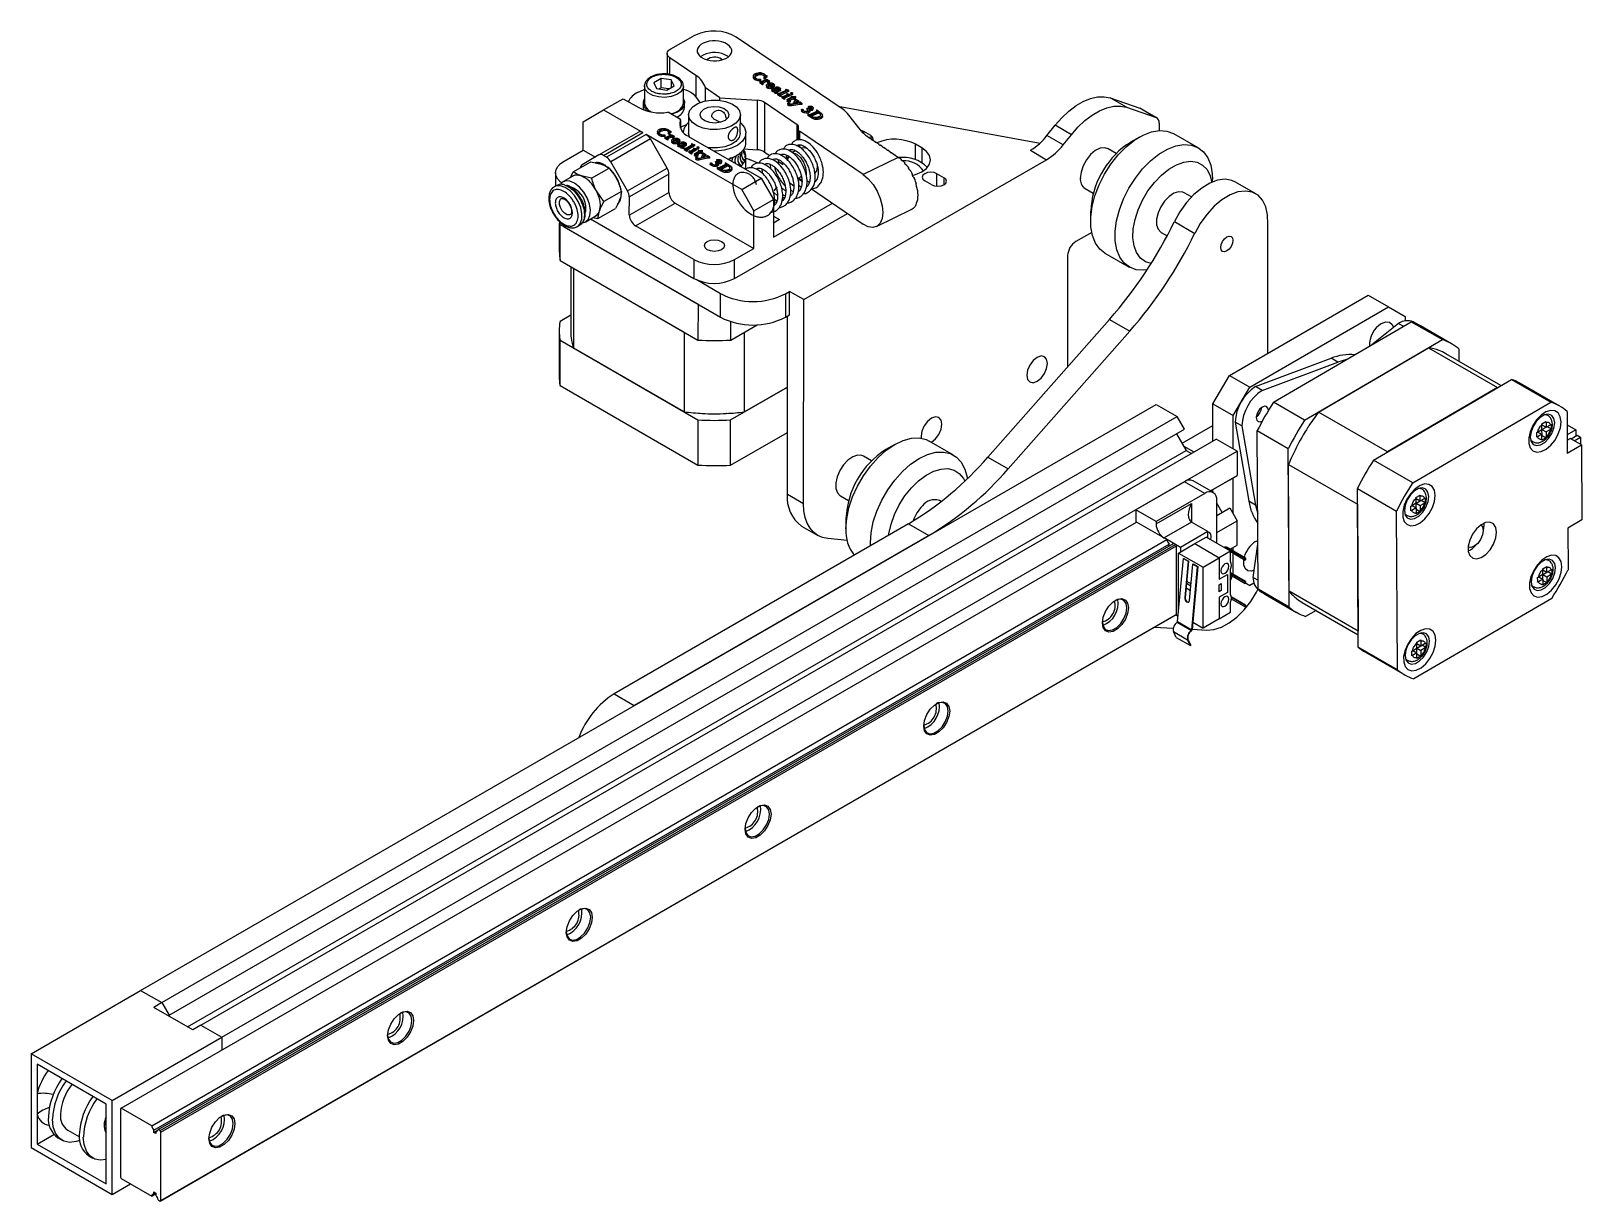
# Model space of a CAD drawing. Header units: millimetres. Extents: x 71 to 341, y 55 to 259.
import ezdxf

# ---------------------------------------------------------------- set-up
doc = ezdxf.new("R2010")
doc.units = ezdxf.units.MM

msp = doc.modelspace()

# ---------------------------------------------------------------- linework, layer by layer
at = {"color": 7, "linetype": 'Continuous', "lineweight": 25}
for p, q in [((182.68, 255.58), (186.62, 257.76)), ((212.72, 244.97), (194.08, 257.62)), ((182.06, 254.74), (182.06, 251.16)), ((187.05, 250.93), (182.54, 253.99)), ((192.74, 254.18), (192.6, 254.28)), ((191.53, 253.76), (191.66, 253.66)), ((198.89, 251.14), (198.89, 250.9)), ((178.1, 249.07), (178.1, 246.13)), ((181.01, 250.41), (179.73, 249.66)), ((179.73, 249.66), (180.22, 248.64)), ((180.22, 248.64), (182, 248.38)), ((181.01, 248.78), (180.66, 248.58)), ((182.79, 250.15), (181.01, 250.41)), ((181.01, 248.78), (181.01, 250.41)), ((182.35, 248.58), (181.01, 248.78)), ((182, 248.38), (183.28, 249.13)), ((182.79, 250.15), (182.78, 248.84)), ((183.28, 249.13), (182.79, 250.15)), ((184.9, 246.12), (184.9, 249.07)), ((191.24, 247.05), (188.73, 248.76)), ((188.73, 246.51), (188.73, 248.76)), ((197.06, 250.86), (197.06, 250.56)), ((197.34, 250.44), (197.34, 250.19)), ((197.66, 251.12), (197.66, 250.87)), ((198.2, 249.89), (198.24, 249.91)), ((198.68, 249.57), (198.2, 249.89)), ((198.2, 249.89), (198.2, 249.65)), ((198.68, 249.32), (198.2, 249.65)), ((198.29, 250.27), (198.3, 250.24)), ((198.3, 250.24), (198.3, 249.99)), ((198.58, 249.91), (198.97, 250.1)), ((198.65, 249.72), (198.65, 249.66)), ((198.72, 249.59), (198.68, 249.57)), ((198.68, 249.57), (198.68, 249.32)), ((198.72, 249.34), (198.68, 249.32)), ((198.72, 249.59), (198.72, 249.34)), ((198.75, 249.55), (198.72, 249.53)), ((199.25, 250.04), (198.75, 249.8)), ((198.75, 249.8), (198.75, 249.55)), ((199.25, 249.79), (198.75, 249.55)), ((198.95, 250.59), (198.92, 250.61)), ((198.92, 250.61), (198.92, 250.37)), ((198.95, 250.35), (198.92, 250.37)), ((199.44, 250.87), (198.95, 250.59)), ((199.44, 250.62), (198.95, 250.35)), ((198.95, 250.59), (198.95, 250.35)), ((199.09, 250.33), (199.12, 250.36)), ((199.09, 250.33), (199.09, 250.16)), ((199.12, 250.36), (199.53, 250.22)), ((199.18, 250.29), (199.18, 250.21)), ((199.25, 250.04), (199.25, 249.79)), ((199.57, 250.19), (199.34, 250.08)), ((199.34, 249.25), (199.34, 248.94)), ((199.4, 250.89), (199.44, 250.87)), ((199.44, 250.87), (199.44, 250.62)), ((199.49, 250.05), (199.49, 249.8)), ((199.49, 248.98), (199.49, 248.74)), ((199.53, 250.22), (199.57, 250.19)), ((199.55, 250.03), (199.55, 249.78)), ((199.57, 250.19), (199.57, 250.09)), ((199.62, 249.89), (199.62, 249.65)), ((199.63, 249.25), (199.63, 249.16)), ((199.82, 249.88), (199.82, 249.64)), ((199.87, 249.7), (199.87, 249.95)), ((200.54, 249.05), (199.89, 249.49)), ((199.89, 249.49), (199.89, 249.24)), ((200.54, 248.8), (199.89, 249.24)), ((199.96, 249.52), (200.39, 249.23)), ((200.27, 248.95), (200.28, 248.92)), ((200.28, 248.92), (200.28, 248.67)), ((200.3, 248.54), (200.3, 248.23)), ((200.46, 249.5), (200.46, 249.27)), ((200.54, 249.05), (200.54, 248.8)), ((200.66, 248.57), (200.66, 248.36)), ((200.74, 249.01), (200.74, 249.31)), ((200.94, 248.29), (201.33, 248.48)), ((200.97, 248.84), (200.97, 248.6)), ((201, 248.79), (201, 248.64)), ((201.03, 248.57), (201.03, 248.34)), ((201.26, 248.82), (201.2, 248.79)), ((201.2, 248.79), (201.2, 248.54)), ((201.26, 248.82), (201.26, 248.57)), ((201.39, 248.84), (201.39, 248.59)), ((201.39, 248.52), (201.43, 248.54)), ((201.53, 248.78), (201.53, 248.59)), ((201.77, 248.52), (201.77, 248.28)), ((201.79, 248.35), (201.79, 248.59)), ((202.71, 248.49), (202.73, 248.53)), ((202.71, 248.49), (202.71, 248.33)), ((202.73, 248.53), (203.14, 248.4)), ((202.8, 248.46), (202.8, 248.39)), ((171.01, 244.92), (174.43, 246.88)), ((174.43, 246.88), (177.13, 245.33)), ((177.9, 246.13), (177.9, 245.31)), ((185.1, 245.31), (185.1, 246.12)), ((191.24, 247.05), (197.74, 246.61)), ((191.24, 246.62), (191.24, 247.05)), ((197.74, 246.61), (197.73, 237.99)), ((199.04, 246.21), (199.03, 237.59)), ((204.73, 242.34), (199.04, 246.21)), ((200.39, 248.38), (200.39, 248.13)), ((200.54, 248.31), (200.54, 248.07)), ((200.76, 248.16), (200.76, 247.91)), ((200.81, 248.1), (200.81, 247.85)), ((201.26, 248.06), (201.19, 248.03)), ((201.19, 248.03), (201.19, 247.79)), ((201.26, 247.82), (201.19, 247.79)), ((201.59, 248.41), (201.24, 248.24)), ((201.59, 248.17), (201.26, 248.01)), ((201.26, 248.06), (201.26, 247.82)), ((201.28, 247.8), (201.32, 247.82)), ((201.75, 247.48), (201.28, 247.8)), ((201.28, 247.8), (201.28, 247.55)), ((201.74, 247.24), (201.28, 247.55)), ((201.59, 248.41), (201.59, 248.17)), ((201.65, 247.82), (202.58, 248.27)), ((201.75, 247.48), (201.74, 247.24)), ((201.79, 247.26), (201.74, 247.24)), ((201.79, 247.5), (201.75, 247.48)), ((201.79, 247.5), (201.79, 247.26)), ((201.82, 247.45), (201.79, 247.43)), ((203.18, 248.36), (201.82, 247.7)), ((203.18, 248.12), (201.82, 247.45)), ((201.82, 247.7), (201.82, 247.45)), ((202.03, 247.29), (202.07, 247.31)), ((202.48, 246.98), (202.03, 247.29)), ((202.03, 247.29), (202.03, 247.05)), ((202.48, 246.74), (202.03, 247.05)), ((202.4, 247.31), (202.8, 247.5)), ((202.52, 247), (202.48, 246.98)), ((202.48, 246.98), (202.48, 246.74)), ((202.52, 246.76), (202.48, 246.74)), ((202.52, 247), (202.52, 246.76)), ((202.57, 246.95), (202.52, 246.92)), ((203.4, 247.59), (202.57, 247.19)), ((203.4, 247.35), (202.57, 246.95)), ((202.57, 247.19), (202.57, 246.95)), ((202.92, 247.73), (202.94, 247.76)), ((202.92, 247.73), (202.92, 247.56)), ((202.94, 247.76), (203.35, 247.63)), ((202.96, 246.7), (202.96, 246.45)), ((203, 247.69), (203, 247.61)), ((203.03, 246.59), (203.03, 246.35)), ((203.09, 246.04), (203.09, 245.8)), ((203.12, 246.85), (203.81, 247.18)), ((203.14, 248.4), (203.18, 248.36)), ((203.15, 245.95), (203.15, 245.71)), ((203.18, 248.36), (203.18, 248.12)), ((203.98, 247.07), (203.32, 246.74)), ((203.32, 246.74), (203.32, 246.57)), ((203.35, 247.63), (203.4, 247.59)), ((203.4, 247.59), (203.4, 247.35)), ((203.98, 246.82), (203.45, 246.56)), ((203.45, 246.56), (203.49, 246.54)), ((203.49, 246.54), (203.49, 246.29)), ((203.58, 247.87), (203.58, 247.62)), ((203.62, 247.8), (203.62, 247.56)), ((203.66, 247.29), (203.7, 247.3)), ((203.81, 247.18), (203.66, 247.29)), ((203.66, 247.29), (203.66, 247.11)), ((203.76, 245.96), (204, 246)), ((205.17, 246.12), (203.77, 245.88)), ((205.17, 245.88), (203.77, 245.64)), ((203.77, 245.88), (203.77, 245.64)), ((203.84, 247.79), (203.84, 247.54)), ((203.89, 247.61), (203.89, 247.85)), ((204.2, 246.92), (203.98, 247.07)), ((203.98, 247.07), (203.98, 246.82)), ((204.2, 246.68), (203.98, 246.82)), ((204, 246), (204.44, 246.6)), ((204.4, 247.27), (204.06, 247.11)), ((204.06, 247.11), (204.28, 246.96)), ((204.28, 246.96), (204.2, 246.92)), ((204.2, 246.92), (204.2, 246.68)), ((204.28, 246.71), (204.2, 246.68)), ((204.4, 247.03), (204.27, 246.97)), ((204.28, 246.96), (204.28, 246.71)), ((204.6, 246.46), (204.31, 246.05)), ((204.31, 246.05), (205.09, 246.19)), ((204.36, 247.29), (204.4, 247.27)), ((204.4, 247.27), (204.4, 247.03)), ((204.44, 246.8), (204.48, 246.82)), ((204.44, 246.8), (204.44, 246.61)), ((204.48, 246.82), (204.92, 246.52)), ((204.48, 246.74), (204.48, 246.72)), ((204.6, 246.22), (204.51, 246.09)), ((204.6, 246.46), (204.6, 246.22)), ((204.69, 246.54), (204.69, 246.3)), ((204.86, 246.52), (204.85, 246.27)), ((204.88, 246.26), (204.85, 246.27)), ((204.88, 246.5), (204.86, 246.52)), ((204.92, 246.52), (204.88, 246.5)), ((204.88, 246.5), (204.88, 246.26)), ((204.92, 246.28), (204.88, 246.26)), ((204.92, 246.52), (204.92, 246.28)), ((205.16, 246.31), (205.2, 246.33)), ((205.16, 246.31), (205.16, 246.21)), ((205.17, 246.12), (205.17, 245.88)), ((205.2, 246.33), (205.51, 246.12)), ((205.29, 246.14), (205.29, 245.9)), ((205.51, 246.12), (205.46, 246.1)), ((205.46, 246.1), (205.46, 245.86)), ((205.51, 245.88), (205.46, 245.86)), ((205.51, 246.12), (205.51, 245.88)), ((262.05, 245.38), (259.22, 247.01)), ((259.22, 247.01), (264.36, 245.23)), ((167.46, 242.87), (171.01, 244.92)), ((171.01, 244.92), (177.85, 240.97)), ((177.9, 245.31), (177.96, 244.93)), ((178.61, 245.1), (178.44, 245.04)), ((178.44, 244.77), (178.44, 245.04)), ((178.67, 244.85), (178.83, 244.91)), ((179.04, 244.62), (178.67, 244.85)), ((178.67, 244.85), (178.67, 244.7)), ((182.41, 244.46), (184.3, 243.37)), ((184.39, 241.76), (184.39, 243.25)), ((185.81, 244.08), (185.8, 240.9)), ((194.8, 240.89), (194.81, 244.08)), ((205.47, 244.98), (205.47, 244.74)), ((205.63, 244.81), (205.63, 244.56)), ((206.25, 244.61), (206.25, 244.36)), ((206.4, 245.2), (206.44, 245.21)), ((206.44, 245.17), (206.4, 245.2)), ((206.4, 245.2), (206.4, 244.95)), ((206.44, 244.93), (206.4, 244.95)), ((206.44, 245.17), (206.44, 244.93)), ((206.58, 244.2), (206.62, 244.22)), ((207.2, 243.77), (206.58, 244.2)), ((206.58, 244.2), (206.58, 243.95)), ((207.2, 243.53), (206.58, 243.95)), ((206.62, 244.22), (206.67, 244.18)), ((206.68, 245.54), (206.66, 245.57)), ((206.66, 245.57), (206.66, 245.33)), ((206.68, 245.3), (206.66, 245.33)), ((206.68, 245.54), (206.68, 245.3)), ((206.71, 244.7), (206.71, 244.45)), ((206.89, 244.65), (206.89, 244.95)), ((207.05, 244.19), (208.03, 244.67)), ((208.38, 244.61), (207.09, 243.98)), ((207.13, 245.45), (207.13, 245.21)), ((207.2, 243.77), (207.2, 243.53)), ((208.38, 244.37), (207.27, 243.82)), ((207.38, 245.1), (207.38, 244.86)), ((207.5, 245.03), (207.5, 245.28)), ((208.04, 243.48), (208.04, 243.23)), ((208.06, 244.92), (208.05, 244.67)), ((208.06, 244.92), (208.1, 244.94)), ((208.11, 244.88), (208.06, 244.92)), ((208.1, 244.94), (208.66, 244.55)), ((208.11, 244.88), (208.11, 244.72)), ((208.38, 244.61), (208.38, 244.37)), ((208.62, 244.48), (208.62, 244.24)), ((208.75, 243.62), (208.75, 243.37)), ((209.1, 243.76), (209.11, 244.07)), ((211.85, 245.56), (247, 239.15)), ((215.88, 241.23), (213.47, 244.29)), ((262.05, 245.38), (267.19, 243.6)), ((266.12, 244.21), (264.36, 245.23)), ((264.36, 245.23), (264.47, 245.18)), ((267.3, 243.55), (264.47, 245.18)), ((267.19, 243.6), (266.12, 244.21)), ((167.45, 237.94), (167.46, 242.87)), ((170.2, 237.08), (177.1, 241.05)), ((170.96, 237), (177.85, 240.97)), ((178.39, 240.66), (171.5, 236.69)), ((180.37, 241.15), (180.37, 240.84)), ((180.7, 240.7), (180.7, 240.45)), ((180.93, 241.14), (180.71, 240.97)), ((180.93, 241.39), (180.93, 241.14)), ((181.68, 240.58), (181.69, 240.54)), ((181.69, 240.54), (181.69, 240.3)), ((182.01, 240.23), (182.38, 240.44)), ((182.15, 241.47), (182.15, 241.23)), ((182.66, 240.39), (182.21, 240.12)), ((182.29, 240.93), (182.26, 240.95)), ((182.26, 240.95), (182.26, 240.7)), ((182.29, 240.68), (182.26, 240.7)), ((182.73, 241.22), (182.29, 240.93)), ((182.73, 240.98), (182.29, 240.68)), ((182.29, 240.93), (182.29, 240.68)), ((182.46, 240.67), (182.49, 240.7)), ((182.46, 240.67), (182.46, 240.49)), ((182.49, 240.7), (182.92, 240.59)), ((182.56, 240.63), (182.56, 240.55)), ((182.66, 240.39), (182.66, 240.14)), ((182.69, 241.25), (182.73, 241.22)), ((182.73, 241.22), (182.73, 240.98)), ((182.96, 240.56), (182.75, 240.44)), ((182.91, 240.41), (182.91, 240.16)), ((182.92, 240.59), (182.96, 240.56)), ((182.96, 240.56), (182.96, 240.45)), ((182.97, 240.39), (182.97, 240.15)), ((185.41, 242.31), (184.39, 241.95)), ((184.71, 241.23), (184.87, 241.29)), ((185.95, 240.23), (185.8, 240.9)), ((195.78, 239.23), (195.78, 240.89)), ((204.85, 241.58), (204.85, 239.72)), ((216.2, 233.67), (205.09, 241.2)), ((217.52, 240.47), (216.31, 241.17)), ((216.62, 240.55), (216.96, 240.32)), ((248.19, 240.46), (249.61, 242.25)), ((251.02, 238.83), (248.19, 240.46)), ((252.44, 240.61), (249.61, 242.25)), ((251.02, 238.83), (252.44, 240.61)), ((267.72, 242.63), (267.72, 241.34)), ((274.53, 238.34), (270.28, 240.79)), ((164.11, 236.01), (167.45, 237.94)), ((167.45, 237.94), (169.58, 236.71)), ((179.14, 239.87), (172.25, 235.9)), ((182.07, 234.79), (179.14, 239.87)), ((181.64, 240.2), (181.67, 240.22)), ((182.16, 239.89), (181.64, 240.2)), ((181.64, 240.2), (181.64, 239.95)), ((182.16, 239.65), (181.64, 239.95)), ((182.11, 240.04), (182.11, 240)), ((182.2, 239.91), (182.16, 239.89)), ((182.16, 239.89), (182.16, 239.65)), ((182.2, 239.67), (182.16, 239.65)), ((182.2, 239.91), (182.2, 239.67)), ((182.66, 240.14), (182.21, 239.88)), ((182.21, 240.12), (182.21, 239.88)), ((182.87, 239.63), (182.87, 239.33)), ((183.05, 239.35), (183.05, 239.1)), ((183.06, 240.26), (183.06, 240.01)), ((183.25, 240.26), (183.25, 240.01)), ((183.3, 240.07), (183.3, 240.32)), ((184.09, 239.46), (183.38, 239.87)), ((183.38, 239.87), (183.38, 239.63)), ((184.09, 239.22), (183.38, 239.63)), ((183.44, 239.91), (183.92, 239.63)), ((183.83, 239.35), (183.84, 239.32)), ((183.84, 239.32), (183.84, 239.08)), ((183.93, 238.96), (183.93, 238.65)), ((183.95, 239.91), (183.95, 239.66)), ((184.04, 238.79), (184.04, 238.54)), ((184.09, 239.46), (184.09, 239.22)), ((184.19, 238.73), (184.19, 238.48)), ((184.26, 239.41), (184.26, 239.71)), ((184.28, 238.99), (184.28, 238.79)), ((184.44, 238.59), (184.44, 238.35)), ((184.49, 238.53), (184.49, 238.28)), ((184.55, 239.28), (184.55, 239.04)), ((184.59, 239.23), (184.59, 239.08)), ((184.59, 238.73), (184.95, 238.93)), ((184.65, 239.01), (184.65, 238.77)), ((184.84, 239.27), (184.78, 239.23)), ((184.78, 239.23), (184.78, 238.99)), ((184.84, 239.27), (184.84, 239.02)), ((184.94, 238.51), (184.88, 238.48)), ((184.88, 238.48), (184.88, 238.23)), ((184.94, 238.27), (184.88, 238.23)), ((185.22, 238.88), (184.9, 238.69)), ((185.22, 238.63), (184.94, 238.47)), ((184.94, 238.51), (184.94, 238.27)), ((184.96, 239.29), (184.96, 239.05)), ((185.01, 238.25), (185.05, 238.27)), ((185.51, 237.96), (185.01, 238.25)), ((185.01, 238.25), (185.01, 238)), ((185.51, 237.71), (185.01, 238)), ((185.02, 238.97), (185.05, 238.99)), ((185.11, 239.25), (185.11, 239)), ((185.22, 238.88), (185.22, 238.63)), ((185.37, 238.29), (186.24, 238.78)), ((185.39, 238.99), (185.39, 238.75)), ((185.41, 238.81), (185.41, 239.05)), ((185.55, 237.98), (185.51, 237.96)), ((185.51, 237.96), (185.51, 237.71)), ((185.55, 237.74), (185.51, 237.71)), ((185.55, 237.98), (185.55, 237.74)), ((186.82, 238.9), (185.56, 238.18)), ((186.82, 238.66), (185.56, 237.93)), ((185.56, 238.18), (185.56, 237.93)), ((185.8, 240.32), (198.45, 233.02)), ((185.82, 237.78), (185.86, 237.8)), ((186.32, 237.49), (185.82, 237.78)), ((185.82, 237.78), (185.82, 237.54)), ((186.19, 237.81), (186.56, 238.03)), ((186.33, 239.01), (186.35, 239.04)), ((186.33, 239.01), (186.33, 238.84)), ((186.35, 239.04), (186.77, 238.93)), ((187.14, 238.15), (186.38, 237.71)), ((187.14, 237.9), (186.38, 237.46)), ((186.38, 237.71), (186.38, 237.46)), ((186.42, 238.98), (186.42, 238.9)), ((186.64, 238.26), (186.67, 238.29)), ((186.64, 238.26), (186.64, 238.08)), ((186.67, 238.29), (187.09, 238.18)), ((186.74, 238.22), (186.74, 238.14)), ((186.77, 238.93), (186.82, 238.9)), ((186.82, 238.9), (186.82, 238.66)), ((186.98, 237.39), (187.61, 237.76)), ((187.09, 238.18), (187.14, 238.15)), ((187.14, 238.15), (187.14, 237.9)), ((187.8, 237.65), (187.18, 237.3)), ((187.29, 238.44), (187.28, 238.19)), ((187.33, 238.37), (187.33, 238.12)), ((187.45, 237.85), (187.49, 237.87)), ((187.61, 237.76), (187.45, 237.85)), ((187.45, 237.85), (187.45, 237.66)), ((187.55, 238.36), (187.55, 238.12)), ((187.59, 238.17), (187.6, 238.42)), ((188.04, 237.51), (187.8, 237.65)), ((187.8, 237.65), (187.8, 237.41)), ((188.18, 237.87), (187.87, 237.69)), ((187.87, 237.69), (188.11, 237.55)), ((188.18, 237.63), (188.08, 237.57)), ((188.15, 237.89), (188.18, 237.87)), ((188.18, 237.87), (188.18, 237.63)), ((195.44, 238.14), (197.73, 237.99)), ((195.62, 237.58), (195.45, 237.84)), ((204.41, 237.83), (203.79, 237.52)), ((204.85, 238.79), (204.85, 238.55)), ((216.98, 240.27), (216.98, 240.29)), ((217.3, 240.09), (217.6, 239.88)), ((217.63, 239.83), (217.63, 239.85)), ((217.95, 239.65), (218.25, 239.45)), ((218.28, 239.39), (218.28, 239.41)), ((218.6, 239.21), (218.9, 239.01)), ((218.92, 238.95), (218.92, 238.97)), ((219.25, 238.77), (219.55, 238.57)), ((219.57, 238.51), (219.57, 238.53)), ((219.9, 238.33), (220.2, 238.13)), ((220.22, 238.07), (220.22, 238.09)), ((220.54, 237.89), (220.84, 237.69)), ((220.87, 237.64), (220.87, 237.65)), ((226.39, 238.33), (225.33, 238.94)), ((245.31, 237.89), (248.14, 236.26)), ((260.26, 237.34), (258.83, 238.17)), ((262.05, 238.86), (262.73, 239.3)), ((264.28, 240.2), (262.73, 239.3)), ((165.72, 234.15), (168.75, 235.9)), ((170.2, 237.08), (167.27, 235.38)), ((168.75, 235.9), (170.6, 235.49)), ((171.5, 236.69), (170.96, 237)), ((175.18, 230.82), (172.25, 235.9)), ((186.32, 237.25), (185.82, 237.54)), ((186.36, 237.52), (186.32, 237.49)), ((186.32, 237.49), (186.32, 237.25)), ((186.36, 237.27), (186.32, 237.25)), ((186.38, 237.46), (186.35, 237.45)), ((186.36, 237.52), (186.36, 237.27)), ((186.83, 237.24), (186.83, 237)), ((186.92, 237.13), (186.92, 236.88)), ((187.05, 236.6), (187.05, 236.35)), ((187.12, 236.5), (187.12, 236.25)), ((187.18, 237.3), (187.18, 237.13)), ((187.8, 237.41), (187.3, 237.12)), ((187.34, 237.12), (187.38, 237.1)), ((187.38, 237.1), (187.38, 236.85)), ((187.73, 236.53), (187.97, 236.58)), ((189.12, 236.76), (187.75, 236.46)), ((189.12, 236.52), (187.75, 236.21)), ((187.75, 236.46), (187.75, 236.21)), ((188.04, 237.27), (187.8, 237.41)), ((187.97, 236.58), (188.32, 237.21)), ((188.11, 237.55), (188.04, 237.51)), ((188.04, 237.51), (188.04, 237.27)), ((188.11, 237.31), (188.04, 237.27)), ((188.11, 237.55), (188.11, 237.31)), ((188.5, 237.08), (188.27, 236.65)), ((188.27, 236.65), (189.03, 236.82)), ((188.29, 237.41), (188.33, 237.43)), ((188.29, 237.41), (188.29, 237.16)), ((188.33, 237.43), (188.81, 237.15)), ((188.35, 237.34), (188.35, 237.3)), ((188.5, 236.83), (188.42, 236.69)), ((188.5, 237.08), (188.5, 236.83)), ((188.58, 237.16), (188.58, 236.92)), ((188.77, 237.13), (188.75, 237.14)), ((188.75, 237.14), (188.75, 236.9)), ((188.77, 236.88), (188.75, 236.9)), ((188.81, 237.15), (188.77, 237.13)), ((188.77, 237.13), (188.77, 236.88)), ((188.81, 236.91), (188.77, 236.88)), ((188.81, 237.15), (188.81, 236.91)), ((189.08, 236.95), (189.12, 236.97)), ((189.08, 236.95), (189.08, 236.84)), ((189.12, 236.97), (189.45, 236.78)), ((189.12, 236.76), (189.12, 236.52)), ((189.24, 236.79), (189.24, 236.54)), ((189.45, 236.78), (189.41, 236.76)), ((189.41, 236.76), (189.41, 236.51)), ((189.45, 236.54), (189.41, 236.51)), ((189.45, 236.78), (189.45, 236.54)), ((189.58, 235.65), (189.58, 235.41)), ((189.76, 235.48), (189.76, 235.23)), ((190.41, 235.3), (190.41, 235.06)), ((190.48, 235.9), (190.51, 235.92)), ((190.51, 235.88), (190.48, 235.9)), ((190.48, 235.9), (190.48, 235.65)), ((190.51, 235.63), (190.48, 235.65)), ((190.51, 235.88), (190.51, 235.63)), ((190.69, 236.29), (190.68, 236.04)), ((190.71, 236.01), (190.68, 236.04)), ((190.71, 236.26), (190.69, 236.29)), ((190.71, 236.26), (190.71, 236.01)), ((190.71, 235.64), (190.71, 235.61)), ((190.79, 234.91), (190.83, 234.93)), ((190.83, 234.93), (190.89, 234.9)), ((190.85, 235.41), (190.85, 235.17)), ((191.01, 235.35), (191.01, 235.65)), ((191.17, 236.19), (191.17, 235.94)), ((191.26, 234.93), (192.17, 235.45)), ((192.53, 235.41), (191.33, 234.72)), ((191.46, 235.85), (191.46, 235.61)), ((192.53, 235.16), (191.51, 234.58)), ((191.56, 235.77), (191.56, 236.01)), ((192.16, 235.7), (192.2, 235.72)), ((192.22, 235.67), (192.16, 235.7)), ((192.16, 235.7), (192.16, 235.45)), ((192.17, 235.45), (192.16, 235.45)), ((192.2, 235.72), (192.82, 235.36)), ((192.22, 235.67), (192.22, 235.48)), ((192.53, 235.41), (192.53, 235.16)), ((192.79, 235.29), (192.79, 235.05)), ((192.8, 236.24), (192.91, 236.45)), ((193.04, 236.5), (192.91, 236.45)), ((193.17, 236.54), (193.04, 236.5)), ((193.75, 236.78), (193.63, 236.72)), ((193.86, 236.83), (193.75, 236.78)), ((193.99, 235.59), (193.91, 235.82)), ((194.37, 237.12), (194.27, 237.05)), ((194.47, 237.18), (194.37, 237.12)), ((194.62, 237.18), (194.81, 237.44)), ((194.89, 237.51), (194.81, 237.44)), ((194.89, 235.11), (194.97, 235.19)), ((195.24, 235.47), (195.3, 235.55)), ((195.3, 235.55), (195.36, 235.63)), ((195.76, 236.59), (195.49, 236.77)), ((195.55, 235.93), (195.59, 236.02)), ((195.76, 237.09), (195.58, 237.18)), ((195.59, 236.02), (195.62, 236.1)), ((195.69, 234.61), (195.77, 235.17)), ((195.73, 236.42), (195.74, 236.5)), ((195.74, 236.5), (195.76, 236.59)), ((195.77, 237), (195.76, 237.09)), ((195.77, 235.17), (195.77, 236.52)), ((199.03, 237.59), (199.92, 236.98)), ((199.2, 235.56), (199.2, 235.33)), ((200.12, 234.63), (200.07, 235.41)), ((201.48, 235.92), (202.25, 235.4)), ((202.06, 237.18), (202.01, 236.92)), ((203.05, 236.55), (202.99, 236.08)), ((203.05, 236.55), (203.15, 236.93)), ((205.85, 211.9), (248.14, 236.26)), ((222.26, 236.64), (216.2, 233.67)), ((221.19, 237.45), (221.49, 237.25)), ((221.51, 237.2), (221.51, 237.21)), ((221.84, 237.01), (222.14, 236.81)), ((222.16, 236.76), (222.16, 236.77)), ((222.26, 236.64), (222.23, 236.65)), ((222.81, 236.28), (222.81, 236.29)), ((223.46, 235.64), (223.46, 235.66)), ((162.64, 233.97), (162.64, 231.67)), ((165.62, 233.39), (163.88, 232.39)), ((167.07, 233.45), (166.23, 233.57)), ((168.92, 233.04), (167.07, 233.45)), ((168.92, 233.04), (171.95, 234.78)), ((175.18, 230.82), (182.07, 234.79)), ((182.38, 233.74), (175.49, 229.77)), ((182.38, 230.56), (182.38, 233.74)), ((191.47, 234.52), (190.79, 234.91)), ((190.79, 234.91), (190.79, 234.66)), ((191.47, 234.27), (190.79, 234.66)), ((191.47, 234.52), (191.47, 234.27)), ((192.35, 234.26), (192.35, 234.02)), ((193.04, 234.44), (193.04, 234.19)), ((193.34, 234.56), (193.34, 234.86)), ((195.04, 231.05), (198.45, 233.02)), ((198.45, 233.02), (200.57, 229.34)), ((204.85, 232.99), (204.85, 232.96)), ((206.29, 234.05), (206.25, 233.65)), ((224.11, 234.81), (224.11, 234.85)), ((224.75, 233.72), (224.75, 233.78)), ((225.4, 232.11), (225.4, 232.23)), ((228.12, 231.9), (226.92, 232.6)), ((230.24, 233.12), (229.04, 233.82)), ((277.01, 232.38), (277.01, 232.85)), ((284.56, 230.33), (281.03, 232.37)), ((162.84, 231.79), (162.44, 231.56)), ((162.5, 231.59), (162.44, 231.56)), ((169.74, 230.85), (169.06, 231.91)), ((171.07, 228.96), (169.74, 230.85)), ((170.39, 228.96), (170.22, 229.7)), ((174.1, 230.7), (171.07, 228.96)), ((175.48, 226.58), (182.38, 230.56)), ((175.48, 226.58), (175.49, 229.77)), ((202.14, 230.19), (202.61, 229.94)), ((204.13, 231.66), (203.38, 232.21)), ((203.58, 230.97), (204.02, 230.74)), ((204.95, 231.84), (205.39, 231.54)), ((207.18, 231.16), (216.19, 225.05)), ((225.47, 231.6), (225.4, 232.11)), ((225.7, 230.84), (225.47, 231.6)), ((254.83, 231.24), (256.26, 230.41)), ((273.36, 229.78), (272.08, 230.51)), ((170.02, 225.99), (173.05, 227.74)), ((170.02, 225.99), (170.29, 227.33)), ((170.29, 227.33), (170.44, 228.26)), ((170.44, 228.26), (170.39, 228.96)), ((176.55, 224.74), (183.44, 228.71)), ((183.44, 228.71), (197.15, 220.79)), ((193.79, 215.58), (213.46, 226.9)), ((197.16, 227.38), (200.57, 229.34)), ((200.57, 229.34), (200.56, 222.76)), ((200.56, 222.76), (210.84, 228.68)), ((201.07, 228.82), (200.71, 228.88)), ((200.76, 229.37), (201.19, 229.09)), ((218.52, 224.62), (224.65, 227.62)), ((224.75, 227.62), (224.75, 227.68)), ((225.4, 228.41), (225.47, 228.68)), ((225.4, 228.29), (225.4, 228.41)), ((225.47, 228.68), (225.69, 229.32)), ((255.8, 227.29), (255.8, 225.5)), ((163.29, 225.2), (163.28, 220.36)), ((163.44, 224.95), (163.37, 225.36)), ((163.43, 218.7), (163.44, 224.95)), ((163.44, 224.95), (187.44, 211.1)), ((164.13, 224.56), (191.35, 208.84)), ((166.39, 224.6), (166.43, 224.63)), ((166.43, 224.63), (166.83, 224.86)), ((167.88, 225.46), (169.62, 226.46)), ((168.74, 225.96), (186.72, 215.58)), ((169.13, 226.18), (170.02, 225.99)), ((169.6, 226.47), (169.88, 226.66)), ((186.72, 218.86), (176.55, 224.74)), ((201.63, 225.83), (200.56, 225.21)), ((200.57, 226.44), (201.63, 225.83)), ((270.37, 225.47), (273.91, 223.42)), ((286.63, 202.56), (286.63, 225.06)), ((255.98, 223.6), (253.21, 222.01)), ((268.08, 223.59), (269.11, 222.99)), ((186.72, 218.86), (186.72, 215.58)), ((193.79, 218.86), (197.15, 220.79)), ((193.79, 215.58), (193.79, 218.86)), ((251.79, 219.56), (251.77, 200.18)), ((258.29, 220), (262.53, 217.56)), ((163.43, 218.7), (187.43, 204.85)), ((165.28, 217.64), (165.27, 206.46)), ((165.83, 203.43), (165.84, 217.31)), ((165.84, 217.31), (185.03, 206.23)), ((191.35, 212.93), (187.11, 215.38)), ((202.67, 212.92), (203.37, 213.33)), ((205.85, 211.9), (203.37, 213.33)), ((203.37, 209.24), (203.37, 213.33)), ((187.44, 211.1), (187.43, 204.85)), ((191.35, 208.84), (191.35, 212.93)), ((202.67, 212.92), (202.66, 208.83)), ((205.81, 176.34), (205.85, 211.9)), ((279.95, 198.7), (304.12, 212.65)), ((304.12, 212.65), (307.66, 210.61)), ((165.27, 209.17), (163.42, 208.1)), ((193.13, 204.85), (193.14, 208.07)), ((202.66, 208.83), (203.37, 209.24)), ((202.99, 177.97), (203.02, 209.04)), ((259.08, 208.45), (237.9, 184.46)), ((259.08, 208.45), (262.62, 206.41)), ((283.49, 196.66), (307.66, 210.61)), ((287.63, 194.02), (311.63, 208.05)), ((307.66, 210.61), (310.53, 208.96)), ((310.53, 208.96), (310.53, 208.18)), ((311.63, 208.05), (317.04, 204.93)), ((312.42, 207.74), (311.97, 208)), ((163.27, 206.47), (163.26, 198.58)), ((165.36, 205.25), (165.36, 205.26)), ((165.36, 205.25), (165.36, 205.25)), ((185.03, 206.23), (185.01, 192.36)), ((193.13, 204.85), (197.75, 207.51)), ((195.53, 192.35), (195.54, 206.22)), ((195.54, 206.22), (197.77, 207.51)), ((262.62, 206.41), (241.43, 182.42)), ((309.42, 207.73), (304.76, 204.04)), ((309.42, 207.73), (310.26, 207.25)), ((318.64, 204.21), (313.23, 207.33)), ((163.41, 196.93), (163.42, 204.81)), ((163.42, 204.81), (187.42, 190.96)), ((185.01, 192.36), (165.83, 203.43)), ((293.04, 190.9), (317.04, 204.93)), ((295.46, 192.31), (314.64, 203.52)), ((314.64, 203.52), (326.65, 196.59)), ((316.46, 203.04), (316.46, 203.03)), ((316.47, 203.03), (316.46, 203.04)), ((319.91, 203.32), (319.92, 201.16)), ((284.51, 196.75), (297.65, 201.68)), ((285.68, 196.08), (298.82, 201.01)), ((298.82, 201.01), (297.65, 201.68)), ((300.37, 201.47), (298.82, 201.01)), ((327.24, 196.93), (317.64, 202.47)), ((277.08, 193.73), (279.95, 198.7)), ((279.95, 198.7), (283.49, 196.66)), ((305.06, 183.96), (329.06, 197.99)), ((329.06, 197.99), (335.89, 194.05)), ((337.48, 193.33), (330.66, 197.27)), ((163.41, 196.93), (187.41, 183.08)), ((193.12, 190.96), (203, 196.65)), ((203, 196.66), (195.53, 192.35)), ((280.62, 191.69), (283.49, 196.66)), ((285.68, 196.08), (284.51, 196.75)), ((326.65, 196.59), (307.47, 185.37)), ((90.4, 91.6), (267.18, 193.65)), ((188.18, 192.08), (188.17, 192.08)), ((188.18, 192.08), (188.18, 192.08)), ((192.36, 192.07), (192.36, 192.08)), ((192.37, 192.08), (192.36, 192.07)), ((267.18, 193.65), (270.86, 191.53)), ((277.08, 193.73), (280.62, 191.69)), ((277.08, 187.29), (277.08, 193.73)), ((293.04, 190.9), (287.63, 194.02)), ((307.47, 185.37), (295.46, 192.31)), ((311.89, 180.02), (335.89, 194.05)), ((335.35, 191.75), (335.09, 191.9)), ((338.75, 192.44), (338.79, 185.14)), ((94.08, 89.48), (270.86, 191.53)), ((95.35, 87.28), (272.13, 189.33)), ((187.42, 190.96), (187.41, 183.08)), ((193.11, 183.07), (193.12, 190.96)), ((272.13, 189.33), (270.86, 191.53)), ((271.72, 186.89), (277.08, 189.98)), ((280.62, 185.9), (280.62, 191.69)), ((282.13, 189.9), (280.97, 190.58)), ((280.97, 190.58), (283.34, 176.8)), ((282.13, 189.9), (284.51, 176.12)), ((284.8, 189.08), (290.21, 185.96)), ((284.95, 161.45), (284.8, 189.08)), ((293.65, 189.7), (293.64, 189.69)), ((293.64, 189.69), (293.65, 189.69)), ((333.62, 188.81), (334.38, 189.25)), ((334.36, 190.27), (335.07, 190.69)), ((334.37, 190.12), (334.36, 190.27)), ((334.38, 190.07), (334.37, 190.28)), ((334.38, 189.25), (334.37, 190.12)), ((334.38, 190.07), (335.08, 189.66)), ((334.38, 189.26), (335.08, 189.67)), ((334.39, 188.24), (334.38, 189.26)), ((334.38, 189.26), (335.09, 188.85)), ((335.07, 190.69), (335.08, 190.54)), ((335.08, 190.54), (335.08, 189.66)), ((335.08, 189.66), (335.84, 190.11)), ((335.84, 189.29), (335.09, 188.85)), ((335.96, 189.37), (335.27, 189.77)), ((335.84, 190.11), (335.96, 190.19)), ((335.96, 189.37), (335.84, 189.29)), ((338.77, 190.08), (340.28, 189.21)), ((340.28, 189.21), (338.78, 188.33)), ((340.28, 189.21), (340.29, 188.15)), ((100.87, 85.56), (277.65, 187.61)), ((193.11, 183.07), (203, 188.77)), ((221.69, 186.67), (220.13, 185.78)), ((226.28, 188.13), (226.31, 187.76)), ((231.93, 184.82), (227.69, 187.27)), ((270.77, 188.54), (272.45, 185.63)), ((272.02, 186.37), (273.76, 185.37)), ((281.32, 185.49), (277.65, 187.61)), ((332.44, 187.31), (332.7, 187.16)), ((333.48, 188.74), (333.62, 188.81)), ((333.48, 188.73), (333.56, 188.78)), ((333.62, 187.99), (333.49, 187.93)), ((334.38, 188.44), (333.62, 187.99)), ((333.68, 188.84), (334.38, 188.44)), ((335.08, 187.84), (334.37, 187.42)), ((334.37, 187.42), (334.38, 187.56)), ((334.38, 187.56), (334.38, 188.44)), ((334.38, 188.24), (334.39, 188.24)), ((334.39, 188.24), (335.08, 187.84)), ((335.09, 187.98), (335.08, 187.84)), ((335.09, 188.85), (335.09, 187.98)), ((338.78, 187.43), (339.29, 187.73)), ((338.79, 185.14), (341.27, 186.58)), ((341.27, 186.58), (339.29, 187.73)), ((339.43, 187.65), (340.5, 188.27)), ((339.99, 187.32), (341.06, 187.95)), ((340.5, 188.27), (341.06, 187.95)), ((341.06, 187.95), (341.07, 186.7)), ((341.27, 186.58), (341.34, 173.56)), ((98.57, 85.25), (272.45, 185.63)), ((104.55, 83.44), (281.32, 185.49)), ((217.66, 183.82), (216.23, 184.65)), ((237.9, 184.46), (241.43, 182.42)), ((272.45, 185.63), (273.33, 185.12)), ((281.32, 185.49), (281.32, 181.24)), ((290.36, 158.33), (290.21, 185.96)), ((291.57, 186.06), (291.57, 186.07)), ((291.57, 186.07), (291.57, 186.05)), ((311.89, 180.02), (305.06, 183.96)), ((276.69, 178.57), (281.32, 181.24)), ((280.05, 180.51), (281.32, 181.24)), ((290.23, 183.18), (302.24, 176.25)), ((290.36, 161.1), (290.23, 183.18)), ((272.13, 180.18), (263.65, 175.28)), ((275.67, 178.14), (272.13, 180.18)), ((277.17, 178.29), (273.63, 180.33)), ((276.69, 178.57), (280.05, 180.51)), ((277.01, 178.75), (277.01, 178.38)), ((280.62, 174.63), (280.62, 180.84)), ((302.23, 179.02), (309.06, 175.08)), ((302.38, 151.39), (302.23, 179.02)), ((313.43, 178.94), (313.17, 179.09)), ((205.81, 176.34), (202.99, 177.97)), ((212.23, 177.72), (213.66, 176.89)), ((229.78, 176.73), (229.46, 176.92)), ((275.67, 178.14), (267.18, 173.24)), ((267.18, 172.84), (273.37, 176.41)), ((277.79, 169.43), (277.79, 176.92)), ((278.72, 174.84), (277.79, 176.47)), ((277.79, 174.3), (280.05, 175.61)), ((280.05, 175.61), (281.32, 173.4)), ((284.51, 176.12), (283.34, 176.8)), ((284.51, 176.12), (284.88, 174.6)), ((302.24, 176.25), (302.36, 154.17)), ((311.56, 175.93), (311.7, 175.99)), ((311.56, 175.92), (311.64, 175.96)), ((312.46, 176.44), (311.7, 175.99)), ((312.46, 175.62), (311.7, 175.18)), ((311.76, 176.03), (312.46, 175.62)), ((312.44, 177.46), (313.15, 177.87)), ((312.45, 177.31), (312.44, 177.46)), ((312.46, 177.26), (312.45, 177.47)), ((312.46, 176.44), (312.45, 177.31)), ((312.46, 177.26), (313.16, 176.85)), ((312.46, 176.44), (313.16, 176.85)), ((312.47, 175.43), (312.46, 176.44)), ((312.46, 176.44), (313.17, 176.04)), ((312.46, 175.62), (312.46, 174.75)), ((313.15, 177.87), (313.16, 177.72)), ((313.16, 176.85), (313.16, 177.72)), ((313.16, 176.85), (313.92, 177.29)), ((313.17, 176.04), (313.93, 176.48)), ((313.17, 176.04), (313.17, 175.16)), ((313.35, 176.96), (314.04, 176.56)), ((313.92, 177.29), (314.04, 177.37)), ((314.04, 176.56), (313.93, 176.48)), ((87.01, 71.11), (263.79, 173.16)), ((224.11, 172.87), (172.82, 143.26)), ((213.2, 173.77), (213.2, 171.98)), ((224.11, 172.87), (227.64, 170.83)), ((267.18, 173.24), (263.65, 175.28)), ((263.65, 175.28), (263.65, 173.08)), ((269.09, 170.1), (263.79, 173.16)), ((267.18, 173.24), (267.18, 172.84)), ((273.37, 173.14), (268.59, 170.39)), ((276.2, 171.51), (273.37, 173.14)), ((277.79, 171.36), (281.32, 173.4)), ((281.32, 169.16), (281.32, 173.4)), ((309.21, 147.45), (309.06, 175.08)), ((310.52, 174.5), (310.78, 174.35)), ((311.7, 175.18), (311.57, 175.11)), ((313.16, 175.02), (312.45, 174.61)), ((312.45, 174.61), (312.46, 174.75)), ((312.46, 175.42), (312.47, 175.43)), ((312.47, 175.43), (313.16, 175.02)), ((313.17, 175.16), (313.16, 175.02)), ((324.34, 172.62), (324.31, 172.97)), ((341.34, 173.56), (338.87, 172.11)), ((227.64, 170.83), (176.35, 141.22)), ((205.47, 172.46), (208.3, 170.83)), ((213.41, 169.96), (210.02, 170.29)), ((271.42, 168.75), (268.59, 170.39)), ((276.2, 171.51), (271.42, 168.75)), ((273.95, 169.4), (275.9, 170.52)), ((280.14, 168.07), (275.9, 170.52)), ((276.2, 170.34), (276.2, 171.51)), ((323.87, 172.54), (323.76, 172.66)), ((338.87, 172.11), (338.91, 164.81)), ((92.32, 68.05), (269.09, 170.1)), ((92.7, 67.29), (269.48, 169.34)), ((93.44, 67.4), (270.22, 169.45)), ((93.8, 67.19), (270.57, 169.24)), ((93.94, 66.95), (270.72, 169)), ((269.48, 169.02), (269.48, 169.34)), ((270.57, 169.24), (270.22, 169.45)), ((270.72, 169), (270.57, 169.24)), ((270.72, 157.08), (270.72, 169)), ((271.12, 167.76), (273.95, 169.4)), ((271.12, 167.76), (275.37, 165.31)), ((271.12, 157.89), (271.12, 167.76)), ((271.42, 168.75), (271.42, 167.94)), ((273.95, 169.4), (278.19, 166.95)), ((280.14, 168.07), (278.19, 166.95)), ((279.52, 168.67), (282.7, 166.83)), ((282.77, 166.87), (279.59, 168.71)), ((280.07, 168.44), (281.32, 169.16)), ((280.14, 166.29), (280.14, 168.07)), ((280.14, 168.03), (282.7, 166.55)), ((280.62, 168.12), (280.62, 168.75)), ((280.62, 164.04), (280.62, 167.75)), ((284.11, 163.53), (284.91, 169.29)), ((284.53, 169.78), (284.91, 169.96)), ((321.52, 168.78), (321.68, 168.74)), ((270.94, 155.83), (271.94, 166.81)), ((271.94, 166.81), (272.01, 166.84)), ((271.94, 166.81), (272.75, 166.34)), ((272.01, 166.84), (272.82, 166.37)), ((272.75, 166.34), (272.17, 160)), ((272.82, 166.37), (272.24, 160.04)), ((272.82, 166.37), (272.75, 166.34)), ((273.02, 159.51), (273.6, 165.85)), ((273.41, 154.4), (274.41, 165.38)), ((274.48, 165.42), (273.48, 154.44)), ((273.67, 165.88), (273.6, 165.85)), ((273.6, 165.85), (274.41, 165.38)), ((273.67, 165.88), (274.48, 165.42)), ((274.41, 165.38), (274.48, 165.42)), ((275.37, 165.31), (278.19, 166.95)), ((275.37, 154.7), (275.37, 165.31)), ((278.19, 166.95), (278.19, 163.19)), ((280.14, 160.57), (280.14, 164.95)), ((282.7, 166.83), (282.77, 166.87)), ((282.7, 166.83), (282.7, 166.55)), ((282.7, 166.55), (282.77, 166.59)), ((282.77, 166.87), (282.77, 166.59)), ((334.5, 165.04), (335.2, 165.45)), ((334.51, 164.89), (334.5, 165.04)), ((334.51, 164.84), (334.51, 165.05)), ((334.51, 164.02), (334.51, 164.89)), ((334.51, 164.84), (335.22, 164.43)), ((335.2, 165.45), (335.22, 165.3)), ((335.49, 166.52), (335.22, 166.67)), ((335.22, 164.43), (335.22, 165.3)), ((335.22, 164.43), (335.98, 164.87)), ((335.98, 164.87), (336.09, 164.95)), ((272.47, 162.5), (273.25, 162.04)), ((272.5, 162.88), (273.29, 162.43)), ((278.19, 163.19), (279.61, 164.01)), ((278.19, 162.25), (278.55, 162.46)), ((278.19, 161.03), (278.19, 162.25)), ((278.55, 162.46), (278.55, 161.23)), ((279.61, 164.01), (279.61, 160.9)), ((282.77, 162.79), (280.14, 164.31)), ((280.14, 164.23), (282.7, 162.75)), ((280.14, 163.95), (282.7, 162.47)), ((282.7, 162.75), (282.77, 162.79)), ((282.7, 162.75), (282.7, 162.47)), ((282.7, 162.47), (282.77, 162.51)), ((282.77, 162.79), (282.77, 162.51)), ((283.49, 162.12), (282.77, 162.53)), ((282.77, 162.53), (283.49, 162.12)), ((284.23, 162.55), (283.49, 162.12)), ((284.11, 163.53), (284.95, 163.05)), ((332.57, 162.08), (332.84, 161.93)), ((333.62, 163.51), (333.76, 163.57)), ((333.62, 163.5), (333.7, 163.55)), ((333.76, 162.76), (333.62, 162.69)), ((334.51, 164.02), (333.76, 163.57)), ((334.52, 163.2), (333.76, 162.76)), ((333.82, 163.61), (334.52, 163.2)), ((335.22, 162.61), (334.51, 162.19)), ((334.51, 162.19), (334.52, 162.33)), ((334.52, 164.03), (335.22, 164.43)), ((334.52, 163.01), (334.52, 164.03)), ((334.52, 164.03), (335.23, 163.62)), ((334.52, 163.2), (334.52, 162.33)), ((334.52, 163.01), (334.52, 163.01)), ((334.52, 163.01), (335.22, 162.61)), ((335.23, 162.74), (335.22, 162.61)), ((335.23, 163.62), (335.98, 164.06)), ((335.23, 163.62), (335.23, 162.74)), ((335.41, 164.54), (336.1, 164.14)), ((336.1, 164.14), (335.98, 164.06)), ((272.24, 160.04), (272.17, 160)), ((272.4, 161.72), (273.18, 161.27)), ((274.13, 161.13), (274.09, 161.11)), ((274.13, 161.54), (274.13, 161.13)), ((278.55, 161.23), (278.19, 161.03)), ((279.61, 160.9), (278.19, 160.09)), ((278.19, 160.09), (278.19, 156.33)), ((280.28, 159.78), (282.7, 158.38)), ((282.77, 158.71), (280.29, 160.14)), ((280.3, 160.06), (282.7, 158.67)), ((290.36, 158.33), (284.95, 161.45)), ((285.15, 161.24), (285.47, 161.05)), ((286.23, 160.56), (291.64, 157.44)), ((302.36, 154.17), (290.36, 161.1)), ((291.71, 159.8), (291.71, 159.79)), ((291.71, 159.79), (291.72, 159.79)), ((336.08, 159.87), (312.08, 145.84)), ((93.8, 54.94), (270.57, 156.99)), ((93.94, 55.03), (270.72, 157.08)), ((270.57, 156.99), (270.72, 157.08)), ((271.02, 156.74), (270.57, 156.99)), ((278.19, 156.33), (280.14, 157.45)), ((280.14, 157.45), (280.14, 159.24)), ((282.7, 158.67), (282.77, 158.71)), ((282.7, 158.67), (282.7, 158.38)), ((282.7, 158.38), (282.77, 158.42)), ((282.77, 158.71), (282.77, 158.42)), ((292.64, 159.17), (302.37, 153.55)), ((295.05, 157.78), (293.23, 156.72)), ((266.87, 154.86), (270.17, 154.67)), ((270.2, 154.08), (272.68, 152.65)), ((270.69, 153.07), (270.2, 154.08)), ((270.87, 155.72), (273.34, 154.29)), ((270.94, 155.83), (273.41, 154.4)), ((273.49, 154.49), (276.02, 154.35)), ((273.6, 155.72), (275.37, 154.7)), ((278.19, 156.33), (275.37, 154.7)), ((270.69, 153.07), (273.17, 151.64)), ((273.17, 151.64), (272.68, 152.65)), ((272.74, 152.72), (273.23, 151.71)), ((273.23, 151.71), (273.17, 151.64)), ((309.21, 147.45), (302.38, 151.39)), ((312.58, 152.23), (313.28, 152.64)), ((312.59, 152.08), (312.58, 152.23)), ((312.59, 152.03), (312.59, 152.24)), ((312.59, 151.2), (312.59, 152.08)), ((312.59, 152.03), (313.3, 151.62)), ((312.6, 151.21), (313.3, 151.62)), ((313.28, 152.64), (313.3, 152.49)), ((313.57, 153.71), (313.3, 153.86)), ((313.3, 152.49), (313.3, 151.62)), ((313.3, 151.62), (314.06, 152.06)), ((314.06, 151.25), (313.31, 150.8)), ((314.18, 151.33), (313.49, 151.73)), ((314.06, 152.06), (314.17, 152.14)), ((314.18, 151.33), (314.06, 151.25)), ((303.66, 150.5), (310.48, 146.56)), ((310.65, 149.27), (310.92, 149.12)), ((311.7, 150.69), (311.84, 150.76)), ((311.7, 150.69), (311.78, 150.73)), ((311.84, 149.95), (311.7, 149.88)), ((311.84, 150.76), (312.59, 151.2)), ((312.6, 150.39), (311.84, 149.95)), ((311.9, 150.8), (312.6, 150.39)), ((313.3, 149.79), (312.59, 149.38)), ((312.59, 149.38), (312.6, 149.52)), ((312.6, 150.19), (312.6, 151.21)), ((312.6, 151.21), (313.31, 150.8)), ((312.6, 149.52), (312.6, 150.39)), ((312.6, 150.19), (312.6, 150.19)), ((312.6, 150.19), (313.3, 149.79)), ((313.31, 149.93), (313.3, 149.79)), ((313.31, 150.8), (313.31, 149.93)), ((172.82, 143.26), (176.35, 141.22)), ((71.31, 80.58), (90.4, 91.6)), ((90.4, 91.6), (94.08, 89.48)), ((94.08, 89.48), (92.67, 88.66)), ((94.08, 89.48), (95.35, 87.28)), ((99.46, 84.74), (92.67, 88.66)), ((95.35, 87.28), (95.21, 87.19)), ((100.87, 85.56), (99.46, 84.74)), ((100.87, 85.56), (104.55, 83.44)), ((85.45, 72.42), (104.55, 83.44)), ((104.55, 83.44), (104.55, 81.23)), ((85.45, 72.42), (71.31, 80.58)), ((71.31, 80.58), (71.31, 64.25)), ((84.39, 71.8), (72.37, 78.74)), ((72.37, 78.74), (72.37, 73.61)), ((72.37, 73.61), (72.37, 70)), ((84.39, 66.75), (84.39, 71.8)), ((85.45, 56.09), (85.45, 72.42)), ((87.01, 71.11), (86.87, 71.03)), ((86.87, 71.03), (86.87, 59.11)), ((92.32, 68.05), (87.01, 71.11)), ((72.37, 70), (72.37, 64.86)), ((72.37, 64.86), (75.27, 66.54)), ((72.37, 64.86), (84.39, 57.92)), ((76, 65.93), (76.71, 65.52)), ((77.71, 67.25), (79.73, 66.09)), ((84.39, 62.98), (84.39, 66.75)), ((92.7, 66.88), (92.7, 67.29)), ((92.7, 66.88), (93.06, 67.08)), ((93.06, 66.67), (92.7, 66.88)), ((93.06, 67.08), (93.42, 67.29)), ((93.06, 67.08), (93.06, 66.67)), ((93.8, 67.19), (93.44, 67.4)), ((93.94, 66.95), (93.8, 67.19)), ((93.94, 55.03), (93.94, 66.95)), ((71.31, 64.25), (85.45, 56.09)), ((81.37, 62.83), (82.08, 62.42)), ((84.39, 57.92), (84.39, 62.98)), ((85.45, 56.09), (88.64, 57.92)), ((86.87, 59.11), (87.01, 58.86)), ((87.01, 58.86), (92.32, 55.8)), ((92.32, 55.8), (93.06, 56.22)), ((92.7, 56.52), (93.06, 56.32)), ((92.7, 56.12), (92.7, 56.52)), ((92.7, 56.12), (93.06, 56.32)), ((93.06, 56.32), (93.06, 55.91)), ((93.44, 55.15), (93.8, 54.94)), ((93.8, 54.94), (93.94, 55.03))]:
    msp.add_line(p, q, dxfattribs=at)
at = {"color": 8, "linetype": 'Continuous', "lineweight": 25}
for p, q in [((182.54, 251.09), (182.54, 253.99)), ((187.05, 250.93), (187.05, 247.26)), ((201.24, 248.24), (201.24, 248.06)), ((184.38, 243.21), (184.38, 241.78)), ((204.73, 239.69), (204.73, 242.34)), ((205.09, 241.2), (205.09, 239.71)), ((216.31, 240.78), (216.31, 241.17)), ((217.52, 240.47), (217.52, 239.94)), ((184.9, 238.69), (184.9, 238.51)), ((204.73, 238.61), (204.73, 238.75)), ((205.09, 238.85), (205.09, 238.43)), ((216.98, 240.29), (216.98, 240.27)), ((217.63, 239.85), (217.63, 239.83)), ((218.28, 239.41), (218.28, 239.39)), ((218.92, 238.97), (218.92, 238.96)), ((219.57, 238.53), (219.57, 238.52)), ((220.22, 238.09), (220.22, 238.08)), ((220.87, 237.65), (220.87, 237.64)), ((225.33, 236.23), (225.33, 238.94)), ((226.39, 238.33), (226.39, 235.75)), ((221.51, 237.21), (221.51, 237.2)), ((222.16, 236.77), (222.16, 236.76)), ((205.09, 232.88), (205.09, 232.78)), ((229.04, 231.65), (229.04, 233.82)), ((230.24, 233.12), (230.24, 231.9)), ((164.13, 224.84), (164.13, 224.56)), ((273.37, 176.41), (273.37, 173.14)), ((279.52, 168.67), (279.52, 168.43)), ((84.24, 68.86), (84.39, 69.35)), ((84.39, 68.77), (84.24, 68.86)), ((84.39, 66.91), (84.24, 67.22)), ((84.24, 67.22), (84.39, 67.12))]:
    msp.add_line(p, q, dxfattribs=at)
at = {"color": 7, "linetype": 'Continuous', "lineweight": 25, "flags": 128}
for points in [[(188.35, 256.54), (187.94, 256.29), (187.62, 256), (187.4, 255.69), (187.3, 255.35), (187.31, 255.01), (187.44, 254.68), (187.67, 254.37), (188.01, 254.08)], [(182.54, 253.99), (182.33, 254.17), (182.17, 254.37), (182.08, 254.58), (182.07, 254.8), (182.12, 255.02), (182.25, 255.22), (182.43, 255.41), (182.68, 255.58)], [(188.35, 254.48), (187.94, 254.24), (187.87, 254.19)], [(192.26, 253.88), (192.67, 254.13), (192.99, 254.42), (193.21, 254.73), (193.31, 255.07), (193.3, 255.41), (193.17, 255.74), (192.94, 256.05), (192.6, 256.33)], [(176.9, 247.96), (178.09, 248.5), (178.1, 248.51)], [(178.1, 249.07), (178.11, 249.13), (178.11, 249.16)], [(184.9, 246.81), (185.07, 246.38), (185.03, 245.71), (184.61, 245.08), (183.87, 244.56), (182.88, 244.21), (182.86, 244.2)], [(187.3, 242.15), (186.48, 242.72), (185.97, 243.4), (185.81, 244.13), (186.01, 244.86), (186.57, 245.53), (187.42, 246.07), (188.51, 246.46), (189.75, 246.65), (191.03, 246.64), (192.25, 246.42), (193.32, 246.01), (194.14, 245.44), (194.65, 244.76), (194.81, 244.03), (194.6, 243.3), (194.05, 242.63), (193.19, 242.09), (192.1, 241.7), (190.86, 241.5), (189.58, 241.52), (188.36, 241.74), (187.3, 242.15)], [(249.61, 242.25), (250.76, 243.56), (251.98, 244.71), (253.25, 245.67), (254.52, 246.42), (255.79, 246.93), (257.01, 247.21), (258.17, 247.23), (259.22, 247.01)], [(188.63, 243.01), (188.05, 243.46), (187.81, 244.01), (187.95, 244.56), (188.45, 245.05), (189.23, 245.38), (190.18, 245.52), (191.14, 245.44), (191.98, 245.15), (192.56, 244.7), (192.8, 244.15), (192.66, 243.6), (192.16, 243.11), (191.38, 242.78), (190.44, 242.64), (189.47, 242.72), (188.63, 243.01)], [(252.44, 240.61), (253.59, 241.93), (254.81, 243.08), (256.07, 244.04), (257.35, 244.78), (258.62, 245.3), (259.84, 245.57), (261, 245.6), (262.05, 245.38)], [(195.04, 231.05), (185.72, 236.43), (178.39, 240.66)], [(194.8, 240.89), (194.8, 240.84), (194.6, 240.11), (194.04, 239.45), (193.19, 238.9), (192.1, 238.51), (190.86, 238.32), (189.58, 238.33), (189.15, 238.39)], [(194.81, 242.69), (194.89, 242.61), (195.51, 241.87), (195.77, 241.06), (195.66, 240.23), (195.18, 239.46), (194.37, 238.78), (193.29, 238.24), (192, 237.89), (190.59, 237.74), (190.27, 237.74)], [(216.31, 241.17), (215.83, 241.35), (215.77, 241.37)], [(217.92, 239.66), (217.96, 239.86), (217.84, 240.19), (217.52, 240.47)], [(263.45, 239.66), (264.93, 240.54), (266.39, 241.1), (267.78, 241.34), (269.07, 241.25), (270.22, 240.83), (270.28, 240.79)], [(205.47, 238.35), (205.99, 238.4), (206.49, 238.2)], [(224.75, 233.49), (225.32, 233.66), (226.39, 234.13), (227.21, 234.74), (227.72, 235.46), (227.9, 236.23), (227.72, 236.99), (227.21, 237.71), (226.39, 238.33)], [(258.83, 238.17), (258.24, 238.35), (257.45, 238.25), (256.61, 237.84), (255.79, 237.15), (255.06, 236.24), (254.49, 235.19), (254.12, 234.11), (254, 233.07)], [(258.29, 220), (257.39, 220.7), (256.64, 221.74), (256.12, 223.04), (255.84, 224.56), (255.82, 226.25), (256.06, 228.08), (256.55, 229.97), (257.28, 231.88), (258.22, 233.74), (259.34, 235.5), (260.61, 237.11), (261.99, 238.51), (263.45, 239.66)], [(267.69, 237.22), (269.17, 238.09), (270.63, 238.65), (272.02, 238.89), (273.31, 238.8), (274.46, 238.38), (275.42, 237.64), (276.18, 236.61), (276.7, 235.31), (276.97, 233.79), (277.01, 232.85)], [(163.65, 232.22), (163.49, 232.36), (163.02, 232.86), (162.74, 233.4), (162.64, 233.97), (162.74, 234.53), (163.02, 235.08), (163.49, 235.58), (164.11, 236.01)], [(169.78, 235.75), (169.77, 235.73), (169.76, 235.72), (169.75, 235.71), (169.74, 235.71), (169.72, 235.71), (169.7, 235.71), (169.68, 235.73), (169.66, 235.74)], [(169.78, 235.75), (169.77, 235.73), (169.76, 235.72), (169.75, 235.71), (169.74, 235.71), (169.72, 235.71), (169.7, 235.71), (169.68, 235.73), (169.66, 235.74)], [(170.01, 235.74), (170, 235.73), (169.99, 235.72), (169.98, 235.71), (169.96, 235.71), (169.94, 235.71), (169.92, 235.72), (169.91, 235.73), (169.89, 235.75)], [(170.01, 235.74), (170, 235.73), (169.99, 235.72), (169.98, 235.71), (169.96, 235.71), (169.94, 235.71), (169.92, 235.72), (169.91, 235.73), (169.89, 235.75)], [(170.25, 235.71), (170.24, 235.69), (170.23, 235.68), (170.21, 235.68), (170.2, 235.68), (170.18, 235.69), (170.16, 235.7), (170.14, 235.71), (170.12, 235.73)], [(170.25, 235.71), (170.24, 235.69), (170.23, 235.68), (170.21, 235.68), (170.2, 235.68), (170.18, 235.69), (170.16, 235.7), (170.14, 235.71), (170.12, 235.73)], [(170.5, 235.65), (170.49, 235.63), (170.47, 235.62), (170.46, 235.62), (170.44, 235.62), (170.42, 235.63), (170.4, 235.64), (170.38, 235.66), (170.37, 235.68)], [(170.5, 235.65), (170.49, 235.63), (170.47, 235.62), (170.46, 235.62), (170.44, 235.62), (170.42, 235.63), (170.4, 235.64), (170.38, 235.66), (170.37, 235.68)], [(170.75, 235.55), (170.74, 235.54), (170.72, 235.54), (170.7, 235.54), (170.69, 235.54), (170.67, 235.55), (170.65, 235.57), (170.63, 235.58), (170.62, 235.61)], [(170.75, 235.55), (170.74, 235.54), (170.72, 235.54), (170.7, 235.54), (170.69, 235.54), (170.67, 235.55), (170.65, 235.57), (170.63, 235.58), (170.62, 235.61)], [(171, 235.44), (170.99, 235.43), (170.97, 235.42), (170.96, 235.42), (170.94, 235.43), (170.92, 235.44), (170.9, 235.46), (170.88, 235.48), (170.87, 235.5)], [(171, 235.44), (170.99, 235.43), (170.97, 235.42), (170.96, 235.42), (170.94, 235.43), (170.92, 235.44), (170.9, 235.46), (170.88, 235.48), (170.87, 235.5)], [(171.26, 235.29), (171.24, 235.28), (171.23, 235.28), (171.21, 235.28), (171.19, 235.29), (171.17, 235.31), (171.15, 235.32), (171.14, 235.35), (171.13, 235.37)], [(171.26, 235.29), (171.24, 235.28), (171.23, 235.28), (171.21, 235.28), (171.19, 235.29), (171.17, 235.31), (171.15, 235.32), (171.14, 235.35), (171.13, 235.37)], [(171.77, 234.93), (171.75, 234.92), (171.73, 234.92), (171.71, 234.93), (171.69, 234.94), (171.68, 234.96), (171.66, 234.98), (171.65, 235), (171.64, 235.03)], [(171.77, 234.93), (171.75, 234.92), (171.73, 234.92), (171.71, 234.93), (171.69, 234.94), (171.68, 234.96), (171.66, 234.98), (171.65, 235), (171.64, 235.03)], [(194.97, 235.19), (194.68, 235.52), (194.47, 235.87)], [(195.36, 235.63), (195.04, 235.93), (194.94, 236.06)], [(195.62, 236.1), (195.29, 236.37), (195.28, 236.39)], [(195.77, 236.52), (196.74, 236.19), (197.83, 235.72)], [(197.76, 235.7), (196.41, 236.27), (195.77, 236.49)], [(203.93, 237.48), (204.04, 237.47), (204.66, 237.21), (205.29, 236.63), (205.81, 235.82), (206.17, 234.92), (206.29, 234.05)], [(208.16, 235.46), (208.2, 234.99), (208.08, 234.29), (207.73, 233.86), (207.68, 233.83)], [(265.61, 217.06), (265.03, 217), (263.74, 217.09), (262.6, 217.52), (261.63, 218.26), (260.88, 219.29), (260.36, 220.59), (260.08, 222.11), (260.07, 223.8), (260.31, 225.63), (260.8, 227.52), (261.52, 229.43), (262.46, 231.29), (263.58, 233.05), (264.85, 234.66), (266.24, 236.06), (267.69, 237.22)], [(269.4, 234.62), (270.72, 235.38), (272.01, 235.85), (273.24, 236), (274.35, 235.82), (275.3, 235.33), (276.07, 234.53), (276.62, 233.47), (276.91, 232.34)], [(167.34, 225.28), (167.74, 225.39), (168.29, 225.82), (168.62, 226.53), (168.7, 227.45), (168.54, 228.5), (168.14, 229.59), (167.54, 230.62), (166.79, 231.5), (165.96, 232.15), (165.12, 232.51), (164.35, 232.56), (163.72, 232.28), (163.41, 231.95)], [(172.82, 233.76), (172.82, 233.78), (172.81, 233.8)], [(172.82, 233.76), (172.82, 233.78), (172.81, 233.8)], [(205.52, 232.83), (205.28, 232.83), (204.78, 233.03)], [(216.2, 233.67), (217.08, 232.92), (217.91, 231.93), (218.62, 230.77), (219.16, 229.5), (219.5, 228.23), (219.61, 227.04), (219.5, 226), (219.15, 225.19), (218.61, 224.67), (217.9, 224.46), (217.08, 224.59), (216.19, 225.05)], [(229.04, 233.82), (228.56, 234.01), (227.98, 234.07), (227.41, 234.01), (226.92, 233.82), (226.6, 233.54), (226.48, 233.21), (226.6, 232.88), (226.92, 232.6)], [(228.12, 231.9), (228.61, 231.72), (229.18, 231.65), (229.76, 231.71), (230.24, 231.9), (230.57, 232.18), (230.68, 232.51), (230.57, 232.84), (230.24, 233.12)], [(266.31, 218.16), (265.32, 218.49), (264.45, 219.13), (263.79, 220.07), (263.36, 221.25), (263.16, 222.64), (263.22, 224.2), (263.53, 225.85), (264.07, 227.55), (264.83, 229.24), (265.78, 230.84), (266.89, 232.3), (268.11, 233.58), (269.4, 234.62)], [(281.03, 232.37), (280.39, 232.66), (279.21, 232.84), (277.91, 232.68), (276.53, 232.16), (275.13, 231.32), (273.76, 230.18), (272.48, 228.78), (271.34, 227.19), (270.37, 225.47)], [(174.02, 229.6), (174.01, 229.62), (174, 229.65), (174, 229.67), (174, 229.69), (174.01, 229.71), (174.02, 229.72), (174.03, 229.73), (174.05, 229.74)], [(174.02, 229.6), (174.01, 229.62), (174, 229.65), (174, 229.67), (174, 229.69), (174.01, 229.71), (174.02, 229.72), (174.03, 229.73), (174.05, 229.74)], [(174.06, 229.87), (174.05, 229.89), (174.04, 229.91), (174.04, 229.94), (174.04, 229.96), (174.04, 229.98), (174.05, 230), (174.06, 230.01), (174.08, 230.01)], [(174.06, 229.87), (174.05, 229.89), (174.04, 229.91), (174.04, 229.94), (174.04, 229.96), (174.04, 229.98), (174.05, 230), (174.06, 230.01), (174.08, 230.01)], [(174.08, 230.15), (174.07, 230.17), (174.06, 230.2), (174.06, 230.22), (174.05, 230.24), (174.06, 230.27), (174.06, 230.28), (174.07, 230.29), (174.09, 230.3)], [(174.08, 230.15), (174.07, 230.17), (174.06, 230.2), (174.06, 230.22), (174.05, 230.24), (174.06, 230.27), (174.06, 230.28), (174.07, 230.29), (174.09, 230.3)], [(197.16, 227.38), (195.97, 229.43), (195.04, 231.05)], [(201.16, 231.53), (200.87, 231.14), (200.62, 230.85)], [(272.08, 230.51), (271.84, 230.62), (271.11, 230.69), (270.29, 230.43), (269.45, 229.87), (268.66, 229.06), (268.01, 228.07)], [(286.63, 225.06), (286.6, 226.66), (286.3, 228.06), (285.74, 229.22), (284.94, 230.08), (283.93, 230.62), (282.75, 230.8), (281.44, 230.64), (280.06, 230.12), (278.66, 229.28), (277.3, 228.14), (276.02, 226.74), (274.87, 225.15), (273.91, 223.42)], [(167.81, 227.02), (167.9, 227.35), (167.89, 228.23)], [(173.49, 228.57), (173.49, 228.59), (173.49, 228.61), (173.5, 228.63), (173.51, 228.64), (173.52, 228.65), (173.53, 228.66), (173.55, 228.65), (173.57, 228.65)], [(173.49, 228.57), (173.49, 228.59), (173.49, 228.61), (173.5, 228.63), (173.51, 228.64), (173.52, 228.65), (173.53, 228.66), (173.55, 228.65), (173.57, 228.65)], [(173.64, 228.73), (173.63, 228.75), (173.63, 228.77), (173.64, 228.79), (173.64, 228.81), (173.66, 228.82), (173.67, 228.83), (173.69, 228.83), (173.71, 228.82)], [(173.64, 228.73), (173.63, 228.75), (173.63, 228.77), (173.64, 228.79), (173.64, 228.81), (173.66, 228.82), (173.67, 228.83), (173.69, 228.83), (173.71, 228.82)], [(173.76, 228.91), (173.76, 228.94), (173.76, 228.96), (173.76, 228.98), (173.76, 229), (173.77, 229.01), (173.79, 229.02), (173.8, 229.02), (173.82, 229.02)], [(173.76, 228.91), (173.76, 228.94), (173.76, 228.96), (173.76, 228.98), (173.76, 229), (173.77, 229.01), (173.79, 229.02), (173.8, 229.02), (173.82, 229.02)], [(173.87, 229.12), (173.86, 229.14), (173.86, 229.17), (173.86, 229.19), (173.86, 229.21), (173.87, 229.22), (173.89, 229.23), (173.9, 229.24), (173.92, 229.24)], [(173.87, 229.12), (173.86, 229.14), (173.86, 229.17), (173.86, 229.19), (173.86, 229.21), (173.87, 229.22), (173.89, 229.23), (173.9, 229.24), (173.92, 229.24)], [(173.96, 229.35), (173.95, 229.37), (173.94, 229.4), (173.94, 229.42), (173.94, 229.44), (173.95, 229.46), (173.96, 229.47), (173.98, 229.48), (173.99, 229.48)], [(173.96, 229.35), (173.95, 229.37), (173.94, 229.4), (173.94, 229.42), (173.94, 229.44), (173.95, 229.46), (173.96, 229.47), (173.98, 229.48), (173.99, 229.48)], [(197.15, 220.79), (197.15, 224.48), (197.16, 227.38)], [(224.72, 227.66), (224.69, 227.64), (224.65, 227.62)], [(268.01, 228.07), (267.53, 226.99), (267.29, 225.91), (267.29, 224.94), (267.54, 224.16), (268.01, 223.63), (268.08, 223.59)], [(188.67, 220.92), (188.54, 221.31), (188.67, 221.7), (189.05, 222.03), (189.62, 222.25), (190.3, 222.32), (190.97, 222.25), (191.54, 222.02), (191.92, 221.7), (192.06, 221.31), (191.92, 220.92), (191.54, 220.59), (190.97, 220.37), (190.3, 220.29), (189.62, 220.37), (189.05, 220.59), (188.67, 220.92)], [(280.58, 222.21), (280.5, 221.7), (280.27, 221.17), (279.93, 220.7), (279.52, 220.38), (279.12, 220.23), (278.77, 220.3), (278.54, 220.57), (278.46, 220.99), (278.54, 221.5), (278.77, 222.03), (279.12, 222.5), (279.52, 222.83), (279.93, 222.97), (280.27, 222.9), (280.5, 222.63), (280.58, 222.21)], [(306.45, 207.75), (307.17, 208.02), (307.81, 207.96), (308.28, 207.59), (308.52, 207.02)], [(244.67, 198.72), (244.81, 198), (245.2, 197.55), (245.78, 197.43), (246.47, 197.67), (247.16, 198.23), (247.75, 199.02), (248.14, 199.92), (248.28, 200.79), (248.14, 201.51), (247.75, 201.96), (247.16, 202.08), (246.47, 201.84), (245.78, 201.28), (245.2, 200.49), (244.81, 199.59), (244.67, 198.72)], [(286.75, 192.63), (286.67, 193.01), (286.44, 193.27), (286.09, 193.34), (285.69, 193.19), (285.28, 192.87), (284.94, 192.4), (284.71, 191.87), (284.63, 191.36)], [(337.7, 190.62), (337.57, 191.51), (337.2, 192.17), (336.62, 192.54), (335.89, 192.6), (335.07, 192.34), (334.23, 191.77), (333.44, 190.96), (332.79, 189.97), (332.32, 188.89), (332.07, 187.82), (332.08, 186.85), (332.33, 186.07), (332.81, 185.54), (333.47, 185.32), (334.26, 185.43), (335.1, 185.85), (335.92, 186.54), (336.65, 187.45), (337.22, 188.5), (337.58, 189.59), (337.7, 190.62)], [(336.59, 190.44), (336.45, 191.2), (336.08, 191.72), (335.51, 191.94), (334.82, 191.82), (334.08, 191.39), (333.39, 190.7), (332.83, 189.82), (332.47, 188.87), (332.34, 187.96), (332.48, 187.2), (332.85, 186.68), (333.41, 186.47), (334.11, 186.58), (334.85, 187.01), (335.54, 187.71), (336.1, 188.58), (336.46, 189.53), (336.59, 190.44)], [(228.05, 187.06), (228.09, 187.08), (228.78, 187.64), (229.36, 188.43), (229.75, 189.33), (229.89, 190.2), (229.75, 190.92), (229.36, 191.37), (228.78, 191.49), (228.09, 191.25), (227.4, 190.69), (226.81, 189.9), (226.42, 189), (226.28, 188.13)], [(284.63, 191.36), (284.71, 190.93), (284.94, 190.67), (285.29, 190.61), (285.66, 190.73)], [(213.2, 171.98), (213.33, 173.75), (213.71, 175.62), (214.34, 177.53), (215.19, 179.42), (216.23, 181.23), (217.45, 182.91), (218.79, 184.41), (220.21, 185.68), (221.69, 186.67), (223.16, 187.38), (224.59, 187.76), (225.93, 187.81), (227.14, 187.53), (227.69, 187.27)], [(216.23, 184.65), (215.95, 184.77), (215.21, 184.81), (214.39, 184.54), (213.55, 183.96), (212.77, 183.14), (212.12, 182.15), (211.66, 181.06), (211.42, 179.99), (211.44, 179.03), (211.7, 178.26), (212.19, 177.74), (212.23, 177.72)], [(217.46, 169.03), (217.45, 169.53), (217.57, 171.3), (217.96, 173.18), (218.58, 175.08), (219.43, 176.97), (220.48, 178.78), (221.69, 180.46), (223.03, 181.96), (224.46, 183.23), (225.93, 184.23), (227.4, 184.93), (228.83, 185.31), (230.17, 185.36), (231.39, 185.08), (232.43, 184.48), (233.28, 183.57), (233.9, 182.38), (234.29, 180.95), (234.32, 180.71)], [(220.65, 170.87), (220.68, 171.12), (221.05, 172.79), (221.66, 174.49), (222.47, 176.16), (223.47, 177.73), (224.61, 179.15), (225.85, 180.36), (227.16, 181.33), (228.47, 182.02), (229.75, 182.4), (230.95, 182.46), (232.02, 182.2), (232.93, 181.62), (233.65, 180.75), (233.89, 180.29)], [(315.78, 177.81), (315.65, 178.69), (315.28, 179.35), (314.7, 179.73), (313.97, 179.79), (313.15, 179.52), (312.31, 178.96), (311.52, 178.15), (310.87, 177.16), (310.4, 176.08), (310.15, 175), (310.16, 174.03), (310.41, 173.25), (310.89, 172.73), (311.55, 172.51), (312.34, 172.61), (313.18, 173.03), (314, 173.73), (314.73, 174.64), (315.3, 175.69), (315.66, 176.77), (315.78, 177.81)], [(314.67, 177.63), (314.53, 178.39), (314.16, 178.91), (313.59, 179.12), (312.9, 179.01), (312.16, 178.58), (311.47, 177.88), (310.91, 177.01), (310.55, 176.06), (310.42, 175.15), (310.56, 174.39), (310.93, 173.87), (311.5, 173.66), (312.19, 173.77), (312.93, 174.2), (313.62, 174.9), (314.18, 175.77), (314.54, 176.72), (314.67, 177.63)], [(210.02, 170.29), (209.11, 170.48), (208.28, 170.84), (207.55, 171.39), (206.94, 172.1), (206.45, 172.97), (206.1, 173.97), (205.88, 175.1), (205.81, 176.34)], [(326.46, 171.39), (326.32, 172.24), (325.92, 172.84), (325.32, 173.12), (324.57, 173.06), (323.76, 172.66), (322.97, 171.97), (322.29, 171.06), (321.8, 170.03), (321.54, 168.99), (321.54, 168.05), (321.81, 167.32), (322.32, 166.87), (323, 166.76), (323.79, 166.99), (324.6, 167.54), (325.35, 168.35), (325.94, 169.34), (326.33, 170.39), (326.46, 171.39)], [(276.8, 170.63), (276.71, 171.08), (276.47, 171.36), (276.2, 171.44)], [(276.7, 170.05), (276.71, 170.08), (276.8, 170.63)], [(323.75, 172.65), (324.02, 172.31), (324.15, 171.68), (324.03, 170.92), (323.69, 170.13), (323.18, 169.44), (322.58, 168.94), (321.97, 168.73), (321.52, 168.79)], [(324.11, 171.29), (324.21, 171.61), (324.34, 172.62)], [(278.46, 164.65), (278.51, 164.37), (278.67, 164.19), (278.9, 164.15), (279.17, 164.24), (279.44, 164.46), (279.67, 164.77), (279.82, 165.12), (279.87, 165.47), (279.82, 165.75), (279.67, 165.92), (279.44, 165.97), (279.17, 165.87), (278.9, 165.66), (278.67, 165.35), (278.51, 164.99), (278.46, 164.65)], [(284.28, 164.76), (283.8, 164.61), (283.16, 164.67), (282.69, 165.05), (282.44, 165.7), (282.44, 166.55), (282.46, 166.69)], [(337.84, 165.39), (337.71, 166.28), (337.34, 166.94), (336.76, 167.31), (336.03, 167.37), (335.2, 167.11), (334.36, 166.54), (333.58, 165.73), (332.93, 164.74), (332.45, 163.66), (332.21, 162.59), (332.22, 161.62), (332.47, 160.83), (332.95, 160.31), (333.61, 160.09), (334.4, 160.19), (335.24, 160.61), (336.06, 161.31), (336.79, 162.22), (337.36, 163.27), (337.72, 164.36), (337.84, 165.39)], [(336.72, 165.21), (336.59, 165.97), (336.22, 166.49), (335.65, 166.71), (334.96, 166.59), (334.22, 166.16), (333.53, 165.47), (332.97, 164.59), (332.6, 163.64), (332.48, 162.73), (332.61, 161.97), (332.99, 161.45), (333.55, 161.24), (334.25, 161.35), (334.98, 161.78), (335.67, 162.48), (336.24, 163.35), (336.6, 164.3), (336.72, 165.21)], [(262.37, 158.22), (262.24, 157.25), (261.84, 156.23), (261.24, 155.3), (260.5, 154.57), (259.72, 154.11), (258.98, 154), (258.38, 154.23), (257.98, 154.79), (257.85, 155.61), (257.98, 156.58), (258.38, 157.59), (258.98, 158.52), (259.72, 159.26), (260.5, 159.71), (261.24, 159.83), (261.84, 159.59), (262.24, 159.03), (262.37, 158.22)], [(262.09, 158.22), (261.96, 158.98), (261.59, 159.51), (261.03, 159.73), (260.34, 159.62), (260.04, 159.48)], [(272.17, 160), (272.19, 159.79), (272.26, 159.57), (272.39, 159.38), (272.55, 159.25), (272.72, 159.19), (272.86, 159.22), (272.97, 159.34), (273.02, 159.51)], [(272.24, 160.04), (272.26, 159.82), (272.33, 159.6), (272.46, 159.41), (272.62, 159.28), (272.79, 159.22), (272.88, 159.23)], [(276.02, 154.35), (277.26, 154.45), (278.57, 154.87), (279.92, 155.6), (281.25, 156.61), (282.52, 157.87), (283.68, 159.33), (284.69, 160.95), (284.93, 161.39)], [(278.46, 158.93), (278.51, 158.65), (278.67, 158.48), (278.9, 158.43), (279.17, 158.53), (279.44, 158.74), (279.67, 159.05), (279.82, 159.41), (279.87, 159.75), (279.82, 160.03), (279.67, 160.21), (279.44, 160.25), (279.17, 160.16), (278.9, 159.94), (278.67, 159.63), (278.51, 159.28), (278.46, 158.93)], [(257.85, 155.69), (257.97, 155.01), (258.34, 154.48), (258.91, 154.26), (259.6, 154.37), (260.34, 154.8), (261.03, 155.49), (261.59, 156.36), (261.96, 157.31), (262.09, 158.22)], [(315.92, 152.58), (315.79, 153.46), (315.42, 154.12), (314.84, 154.5), (314.11, 154.56), (313.28, 154.29), (312.44, 153.73), (311.66, 152.91), (311.01, 151.92), (310.53, 150.84), (310.29, 149.77), (310.3, 148.8), (310.55, 148.02), (311.03, 147.5), (311.69, 147.28), (312.48, 147.38), (313.32, 147.8), (314.14, 148.5), (314.87, 149.41), (315.44, 150.45), (315.8, 151.54), (315.92, 152.58)], [(314.8, 152.4), (314.67, 153.16), (314.3, 153.68), (313.73, 153.89), (313.04, 153.78), (312.3, 153.35), (311.61, 152.65), (311.05, 151.78), (310.68, 150.83), (310.56, 149.92), (310.69, 149.16), (311.07, 148.64), (311.63, 148.42), (312.33, 148.54), (313.06, 148.97), (313.75, 149.66), (314.32, 150.54), (314.68, 151.49), (314.8, 152.4)], [(231.26, 140.26), (231.12, 139.29), (230.73, 138.27), (230.13, 137.34), (229.39, 136.61), (228.6, 136.15), (227.87, 136.04), (227.26, 136.27), (226.87, 136.83), (226.73, 137.65), (226.87, 138.62), (227.26, 139.63), (227.87, 140.56), (228.6, 141.3), (229.39, 141.75), (230.13, 141.87), (230.73, 141.63), (231.12, 141.07), (231.26, 140.26)], [(230.98, 140.26), (230.85, 141.02), (230.48, 141.55), (229.92, 141.77), (229.22, 141.66), (228.92, 141.52)], [(226.74, 137.73), (226.86, 137.05), (227.23, 136.52), (227.79, 136.3), (228.49, 136.41), (229.22, 136.83), (229.92, 137.53), (230.48, 138.4), (230.85, 139.35), (230.98, 140.26)], [(200.15, 122.3), (200.01, 121.33), (199.62, 120.31), (199.02, 119.38), (198.28, 118.65), (197.49, 118.19), (196.75, 118.08), (196.15, 118.31), (195.76, 118.87), (195.62, 119.69), (195.76, 120.66), (196.15, 121.67), (196.75, 122.6), (197.49, 123.34), (198.28, 123.79), (199.02, 123.91), (199.62, 123.67), (200.01, 123.11), (200.15, 122.3)], [(195.62, 119.77), (195.75, 119.08), (196.12, 118.56), (196.68, 118.34), (197.37, 118.45), (198.11, 118.87), (198.8, 119.56), (199.37, 120.44), (199.74, 121.39), (199.86, 122.3)], [(199.86, 122.3), (199.74, 123.06), (199.37, 123.59), (198.8, 123.81), (198.11, 123.7), (197.81, 123.56)], [(169.03, 104.34), (168.9, 103.36), (168.5, 102.35), (167.9, 101.42), (167.16, 100.68), (166.38, 100.23), (165.64, 100.11), (165.04, 100.35), (164.65, 100.91), (164.51, 101.72), (164.65, 102.7), (165.04, 103.71), (165.64, 104.64), (166.38, 105.38), (167.16, 105.83), (167.9, 105.95), (168.5, 105.71), (168.9, 105.15), (169.03, 104.34)], [(168.75, 104.34), (168.62, 105.1), (168.26, 105.63), (167.69, 105.85), (167, 105.74), (166.7, 105.6)], [(164.51, 101.81), (164.64, 101.12), (165.01, 100.6), (165.57, 100.38), (166.26, 100.49), (167, 100.91), (167.69, 101.6), (168.26, 102.48), (168.62, 103.43), (168.75, 104.34)], [(137.92, 86.38), (137.79, 85.4), (137.39, 84.39), (136.79, 83.46), (136.05, 82.72), (135.27, 82.27), (134.53, 82.15), (133.93, 82.39), (133.53, 82.95), (133.4, 83.76), (133.53, 84.74), (133.93, 85.75), (134.53, 86.68), (135.27, 87.42), (136.05, 87.87), (136.79, 87.99), (137.39, 87.75), (137.79, 87.19), (137.92, 86.38)], [(137.64, 86.38), (137.51, 87.14), (137.14, 87.66), (136.58, 87.89), (135.89, 87.78), (135.59, 87.64)], [(133.4, 83.85), (133.52, 83.16), (133.89, 82.64), (134.46, 82.42), (135.15, 82.53), (135.89, 82.95), (136.58, 83.64), (137.14, 84.52), (137.51, 85.46), (137.64, 86.38)], [(79.79, 65.48), (79.19, 65.28), (78.06, 65.15), (77.04, 65.36), (76.2, 65.9), (75.57, 66.74), (75.18, 67.86), (75.05, 69.18)], [(106.81, 68.42), (106.67, 67.44), (106.28, 66.43), (105.68, 65.5), (104.94, 64.76), (104.15, 64.31), (103.41, 64.19), (102.81, 64.43), (102.42, 64.99), (102.28, 65.8), (102.42, 66.78), (102.81, 67.79), (103.41, 68.72), (104.15, 69.46), (104.94, 69.91), (105.68, 70.02), (106.28, 69.79), (106.67, 69.23), (106.81, 68.42)], [(102.28, 65.89), (102.41, 65.2), (102.78, 64.68), (103.34, 64.46), (104.04, 64.57), (104.77, 64.99), (105.47, 65.68), (106.03, 66.55), (106.4, 67.5), (106.53, 68.42)], [(106.53, 68.42), (106.4, 69.18), (106.03, 69.7), (105.47, 69.92), (104.77, 69.82), (104.47, 69.68)], [(84.39, 62.14), (83.43, 62.05), (82.42, 62.25), (81.58, 62.79), (80.95, 63.64), (80.55, 64.75), (80.42, 66.08)]]:
    msp.add_lwpolyline(points, dxfattribs=at)
at = {"color": 8, "linetype": 'Continuous', "lineweight": 25, "flags": 128}
for points in [[(184.9, 249.03), (184.84, 248.69), (184.45, 248.08), (183.73, 247.59), (182.78, 247.25), (181.69, 247.11), (180.57, 247.18), (179.56, 247.46), (178.76, 247.91), (178.26, 248.49), (178.1, 249.07)], [(166.43, 224.63), (166.44, 224.63), (166.94, 225.13), (167.21, 225.89), (167.24, 226.84), (167.03, 227.91), (166.58, 228.99), (165.94, 230), (165.16, 230.83), (164.33, 231.42), (163.5, 231.72), (162.75, 231.69), (162.5, 231.59)], [(165.23, 226.71), (165.06, 226.64), (164.65, 226.68), (164.21, 226.94), (163.8, 227.37), (163.49, 227.91), (163.32, 228.48), (163.32, 228.99), (163.49, 229.36), (163.64, 229.48)], [(334.96, 191.87), (335.14, 191.84), (335.35, 191.75)], [(332.71, 187.16), (332.65, 187.2), (332.4, 187.44)], [(313.04, 179.06), (313.22, 179.03), (313.43, 178.94)], [(310.79, 174.35), (310.73, 174.38), (310.48, 174.62)], [(335.1, 166.64), (335.28, 166.61), (335.49, 166.52)], [(332.84, 161.93), (332.79, 161.96), (332.54, 162.21)], [(313.18, 153.83), (313.36, 153.79), (313.57, 153.71)], [(310.92, 149.11), (310.87, 149.15), (310.62, 149.39)]]:
    msp.add_lwpolyline(points, dxfattribs=at)
at = {"color": 7, "linetype": 'Continuous', "lineweight": 25}
for centre, radius, start, end in [((189.63, 252.56), 6.01, 116.0554, 120.1325), ((190.21, 250.98), 7.68, 59.816, 114.7779), ((190.28, 252.35), 4.61, 59.816, 114.7779), ((190.33, 258.07), 4.61, 239.816, 294.7779), ((190.28, 250.3), 4.61, 59.816, 114.7779), ((190.31, 251.79), 2.31, 58.2908, 126.1057), ((183.71, 244), 4.66, 28.6882, 75.1834), ((185.11, 247.71), 3.76, 16.1806, 58.9634), ((178.65, 244.52), 3.86, 116.9235, 150.9918), ((179.26, 246.11), 1.36, 150.2263, 232.6502), ((180.03, 246.41), 1.95, 188.2894, 255.8044), ((182.55, 246.71), 2.42, 273.543, 346.0197), ((197.63, 243.94), 2.67, 58.1045, 87.5539), ((180.88, 252.56), 8.15, 242.5819, 278.8227), ((182.2, 244.05), 0.461, 62.5819, 98.8227), ((183.06, 245.63), 2.06, 289.3828, 350.903), ((186.64, 242.53), 2.36, 163.2789, 248.9514), ((184.25, 243.24), 0.134, 343.2789, 68.9514), ((210.91, 242.23), 3.29, 38.8991, 56.5093), ((266.78, 242.75), 0.942, 352.6972, 64.6821), ((177.41, 240.36), 0.758, 54.3946, 114.3379), ((177.24, 238.82), 2.17, 28.8153, 58.0433), ((187.3, 240.71), 2.49, 126.8559, 171.4506), ((204.55, 241.97), 0.411, 330.976, 64.2805), ((205.27, 241.57), 0.411, 150.976, 244.2805), ((218.44, 243.3), 3.29, 218.8991, 236.5093), ((239.92, 246.84), 10.45, 301.0865, 322.372), ((192.78, 239.91), 3.2, 311.3589, 322.0819), ((193.36, 239.46), 2.46, 322.0734, 334.8334), ((193.65, 236.75), 2.13, 20.2813, 25.1344), ((193.77, 239.26), 2.01, 334.8877, 349.5119), ((193.94, 239.23), 1.84, 349.6563, 359.9228), ((197.62, 235.32), 2.67, 58.1045, 87.5539), ((216.93, 240.28), 0.0462, 1.4034, 60.9653), ((217.12, 240.29), 0.139, 181.4034, 240.9653), ((217.26, 240.5), 0.397, 238.0559, 267.1387), ((217.23, 239.98), 0.132, 58.0559, 87.1387), ((217.58, 239.84), 0.0462, 1.4034, 60.9653), ((217.77, 239.85), 0.139, 181.4034, 240.9653), ((217.91, 240.06), 0.397, 238.0559, 267.1387), ((217.88, 239.54), 0.132, 58.0559, 87.1387), ((218.23, 239.4), 0.0462, 1.4034, 60.9653), ((218.41, 239.41), 0.139, 181.4034, 240.9653), ((218.56, 239.62), 0.397, 238.0559, 267.1387), ((218.53, 239.1), 0.132, 58.0559, 87.1387), ((221.67, 231.89), 7.94, 62.5113, 112.7911), ((218.88, 238.97), 0.0462, 1.4034, 60.9653), ((219.06, 238.97), 0.139, 181.4034, 240.9653), ((219.2, 239.19), 0.397, 238.0559, 267.1387), ((219.18, 238.66), 0.132, 58.0559, 87.1387), ((219.52, 238.53), 0.0462, 1.4034, 60.9653), ((219.71, 238.53), 0.139, 181.4034, 240.9653), ((219.85, 238.75), 0.397, 238.0559, 267.1387), ((219.83, 238.22), 0.132, 58.0559, 87.1387), ((220.17, 238.09), 0.0462, 1.4034, 60.9653), ((220.36, 238.09), 0.139, 181.4034, 240.9653), ((220.5, 238.31), 0.397, 238.0559, 267.1387), ((220.47, 237.78), 0.132, 58.0559, 87.1387), ((220.82, 237.65), 0.0462, 1.4034, 60.9653), ((221.01, 237.65), 0.139, 181.4034, 240.9653), ((242.74, 245.21), 10.45, 301.0865, 322.372), ((271, 226.56), 15.21, 126.0388, 177.2333), ((167.64, 234.82), 0.67, 123.2872, 175.7387), ((169.5, 235.73), 0.055, 303.3532, 1.9632), ((169.83, 234.14), 1.61, 96.008, 99.7829), ((169.84, 233.94), 1.81, 88.6025, 92.0919), ((169.83, 233.68), 2.08, 81.8271, 85.0106), ((170.52, 236.39), 0.758, 54.3946, 114.3379), ((169.77, 233.35), 2.41, 75.6799, 78.5645), ((169.66, 232.97), 2.8, 70.1193, 72.7285), ((169.5, 232.56), 3.24, 65.0826, 67.4481), ((169.29, 232.13), 3.73, 60.5003, 62.6556), ((169.03, 231.68), 4.24, 56.3039, 58.2816), ((170.35, 234.85), 2.17, 28.8153, 58.0433), ((168.41, 230.85), 5.28, 48.8221, 50.5305), ((190.67, 243.64), 7.53, 285.1251, 288.3638), ((190.97, 242.76), 6.6, 288.2894, 294.9011), ((191.5, 241.64), 5.36, 294.8689, 302.4692), ((192.13, 240.65), 4.19, 302.4319, 311.3933), ((192.78, 237.51), 3.2, 311.3589, 322.0819), ((193.36, 237.06), 2.46, 322.0734, 334.8334), ((193.77, 236.87), 2.01, 334.8877, 349.5119), ((193.85, 236.82), 1.92, 5.3489, 20.415), ((193.94, 236.83), 1.83, 349.6411, 5.2052), ((203.83, 236.05), 0.842, 122.1976, 177.9679), ((221.15, 237.87), 0.397, 238.0559, 267.1387), ((221.12, 237.34), 0.132, 58.0559, 87.1387), ((221.47, 237.21), 0.0462, 1.4034, 60.9653), ((221.65, 237.21), 0.139, 181.4034, 240.9653), ((221.8, 237.43), 0.397, 238.0559, 267.1387), ((221.77, 236.9), 0.132, 58.0559, 87.1387), ((222.12, 236.77), 0.0462, 1.4034, 60.9653), ((222.3, 236.77), 0.139, 181.4034, 240.9654), ((223.18, 230.75), 5.92, 44.8364, 97.9022), ((219.2, 232.1), 5.54, 49.7044, 53.6481), ((223.39, 232.03), 4.02, 34.6531, 93.9161), ((218.06, 230.85), 7.24, 42.0585, 45.4795), ((216.86, 229.84), 8.81, 34.959, 38.2225), ((172.28, 234.62), 0.15, 188.5607, 260.6087), ((167.77, 230.18), 6.21, 42.2081, 43.7413), ((172.53, 234.37), 0.16, 186.9542, 255.8455), ((167.49, 229.93), 6.59, 39.1184, 40.5927), ((172.76, 234.1), 0.168, 185.0733, 251.6014), ((167.26, 229.75), 6.88, 36.125, 37.5572), ((172.96, 233.78), 0.136, 214.7769, 251.5474), ((167.09, 229.63), 7.08, 33.1955, 34.6008), ((173.19, 233.51), 0.177, 180.4523, 244.4351), ((167.02, 229.58), 7.17, 30.2992, 31.6922), ((173.39, 233.19), 0.178, 177.6814, 241.4192), ((167.03, 229.59), 7.16, 27.4065, 28.8014), ((173.56, 232.86), 0.176, 174.5709, 238.7349), ((167.14, 229.64), 7.03, 24.488, 25.899), ((173.71, 232.53), 0.172, 171.0858, 236.3581), ((167.34, 229.73), 6.81, 21.5134, 22.9554), ((173.84, 232.19), 0.166, 167.1817, 234.272), ((180.21, 233.67), 2.17, 1.8951, 31.1028), ((204.89, 233.71), 0.614, 259.7035, 330.9367), ((216.01, 229.27), 9.84, 27.5185, 31.0773), ((216.27, 229.36), 9.56, 17.6507, 22.8258), ((255.95, 232.85), 1.96, 173.5102, 235.1777), ((163.98, 227.82), 3.93, 6.0058, 71.4373), ((167.64, 229.84), 6.49, 18.4508, 19.9393), ((168.02, 229.96), 6.1, 15.2656, 16.8178), ((174.04, 231.51), 0.148, 157.8894, 230.9321), ((168.46, 230.08), 5.64, 11.9195, 13.5543), ((174.1, 231.18), 0.137, 152.3667, 229.663), ((171.39, 230.14), 2.69, 345.6353, 348.3158), ((168.95, 230.17), 5.14, 8.3695, 10.1082), ((170.97, 230.22), 3.12, 351.0592, 353.4871), ((174.25, 230.57), 0.204, 201.0543, 216.2332), ((169.99, 230.27), 4.1, 0.4563, 2.4789), ((170.49, 230.26), 3.59, 355.9762, 358.185), ((173.31, 229.7), 2.17, 1.8951, 31.1028), ((184.69, 230.66), 2.31, 182.5374, 237.3861), ((220.35, 230.09), 5.4, 351.8094, 8.0759), ((173.38, 228.45), 0.0613, 51.6239, 114.2309), ((172.49, 229.61), 1.45, 309.6137, 313.6652), ((172.41, 229.7), 1.56, 317.9297, 321.7736), ((172.26, 229.8), 1.75, 325.7719, 329.3417), ((172.04, 229.92), 2, 333.0228, 336.289), ((171.75, 230.04), 2.31, 339.6393, 342.6027), ((223.71, 229.25), 1.9, 315.8006, 331.0192), ((177.8, 226.69), 2.31, 182.5374, 237.3861), ((201.75, 258.74), 76.26, 318.7439, 334.1295), ((254.86, 219.42), 3.07, 122.5672, 177.3563), ((205.29, 256.7), 76.26, 318.7439, 334.1295), ((172.35, 220.35), 9.06, 179.9631, 190.4649), ((190.26, 225.69), 7.69, 242.6013, 297.3222), ((190.26, 222.41), 7.69, 242.6013, 297.3222), ((197.02, 223.86), 12.31, 242.6013, 297.3222), ((172.3, 206.46), 9.04, 169.524, 190.4761), ((197.01, 219.77), 12.31, 242.6013, 297.3222), ((310.92, 205.73), 2.5, 65.2162, 126.82), ((308.68, 199.45), 9.1, 60.028, 71.0647), ((173.63, 206.46), 8.36, 179.9507, 188.2879), ((174.14, 206.55), 8.88, 188.3682, 200.5707), ((308.8, 203.96), 4.46, 121.8341, 182.1474), ((190.31, 251.48), 46.72, 266.4656, 273.4579), ((313.26, 194.68), 8.95, 68.9738, 81.1232), ((313.44, 195.21), 8.39, 60.0161, 68.8912), ((314.11, 196.36), 9.06, 50.1602, 71.0832), ((301.04, 193.39), 8.95, 85.0203, 112.2115), ((172.32, 198.58), 9.06, 179.9631, 190.4649), ((326.11, 189.39), 9.1, 60.028, 71.0647), ((288.7, 190.24), 7.74, 122.7098, 177.4992), ((289.86, 189.57), 7.74, 122.7098, 177.4992), ((190.25, 234.43), 42.39, 262.9064, 267.2082), ((190.3, 235.32), 43.3, 267.1985, 272.7249), ((190.35, 234.41), 42.38, 272.7153, 277.0181), ((283.23, 193.39), 2.37, 306.5132, 353.4922), ((283.23, 193.4), 2.37, 306.5326, 352.9998), ((326.64, 168.41), 46.66, 146.7082, 153.7099), ((329.39, 166.87), 42.41, 143.1494, 147.4522), ((332.95, 185.48), 9.06, 50.1602, 71.0832), ((190.3, 237.59), 46.72, 266.4656, 273.4579), ((332.05, 165.29), 46.66, 146.7082, 153.7099), ((330.08, 166.42), 43.24, 147.4421, 152.976), ((228.1, 173.17), 14.91, 122.3163, 177.6891), ((195.15, 221.32), 56.44, 300.8649, 319.2297), ((329.21, 166.86), 42.25, 152.9667, 157.2801), ((344.07, 158.35), 46.66, 146.7082, 153.7099), ((190.29, 229.71), 46.72, 266.4656, 273.4579), ((198.69, 219.28), 56.44, 300.8649, 319.2297), ((273.01, 178.96), 1.51, 65.6929, 125.6176), ((276.49, 177.13), 1.31, 350.786, 129.2033), ((350.89, 154.41), 46.66, 146.7082, 153.7099), ((209.03, 177.39), 6.07, 174.4838, 234.1153), ((231.27, 171.25), 6.72, 135.2015, 161.9526), ((228.61, 174.47), 2.59, 70.9804, 144.2817), ((292.14, 178.06), 8.88, 188.1834, 215.3496), ((270.25, 172.97), 3.07, 182.6055, 237.3945), ((220, 171.55), 6.81, 176.3885, 217.6794), ((270.37, 170.27), 1.29, 187.5283, 226.0906), ((279.23, 168.01), 0.784, 62.9497, 110.3605), ((279.24, 168.12), 0.62, 62.6649, 108.9291), ((287.1, 165.83), 4.72, 123.0157, 165.4223), ((319.93, 171.69), 3.89, 294.21, 319.3264), ((278.84, 165.62), 1.46, 332.7393, 27.2607), ((297.07, 185.48), 46.66, 326.7082, 333.7099), ((278.08, 164.4), 2.47, 326.5098, 344.9724), ((286.62, 163.29), 2.52, 174.5499, 234.3806), ((257.16, 158.61), 2.9, 283.7822, 16.2232), ((256.48, 159.01), 4.1, 290.5769, 9.4285), ((278.84, 159.9), 1.46, 332.7393, 27.2607), ((290.77, 168.42), 9.08, 230.1643, 239.9849), ((297.14, 166.79), 8.85, 220.0266, 232.2605), ((296.83, 166.43), 8.38, 232.3427, 239.9945), ((296.17, 165.29), 9.06, 230.1602, 251.0832), ((271.67, 154.44), 1.51, 121.9723, 193.7595), ((270.78, 155.85), 0.157, 304.8885, 353.3293), ((274.15, 153.01), 1.51, 121.9723, 193.7595), ((274.08, 153.05), 1.38, 121.9723, 193.7595), ((273.25, 154.42), 0.157, 304.8885, 353.3293), ((273.17, 154.47), 0.315, 304.8885, 353.3293), ((308.2, 158.36), 9.08, 230.1643, 239.9849), ((315.01, 154.41), 9.06, 230.1602, 251.0832), ((181.12, 130.32), 15.37, 122.6715, 159.7361), ((226.05, 140.65), 2.9, 283.7822, 16.2232), ((225.37, 141.05), 4.1, 290.5769, 9.4285), ((194.94, 122.69), 2.9, 283.7822, 16.2232), ((194.25, 123.09), 4.1, 290.5769, 9.4285), ((163.82, 104.73), 2.9, 283.7822, 16.2232), ((163.14, 105.13), 4.1, 290.5769, 9.4285), ((132.71, 86.77), 2.9, 283.7822, 16.2232), ((132.03, 87.17), 4.1, 290.5769, 9.4285), ((86.55, 69.02), 12.22, 143.765, 177.3387), ((87.26, 68.62), 12.22, 143.765, 177.3387), ((85.59, 69.59), 9.14, 141.7372, 177.4528), ((91.93, 65.92), 12.22, 143.765, 177.3387), ((92.63, 65.51), 12.22, 143.765, 177.3387), ((78.28, 69.17), 3.96, 173.8147, 234.8731), ((79.33, 69.64), 2.89, 172.8913, 235.7966), ((86.91, 68.21), 2.86, 151.7097, 208.2903), ((93.6, 68.22), 1.29, 187.5283, 226.0906), ((101.6, 68.81), 2.9, 283.7822, 16.2232), ((100.92, 69.2), 4.1, 290.5769, 9.4285), ((83.65, 66.06), 3.96, 173.8147, 234.8731), ((93.12, 67.39), 0.318, 257.9425, 1.0536), ((92.64, 55.8), 0.318, 77.9425, 181.0536), ((92.16, 54.98), 1.29, 7.5283, 46.0906)]:
    msp.add_arc(centre, radius, start, end, dxfattribs=at)
at = {"color": 8, "linetype": 'Continuous', "lineweight": 25}
for centre, radius, start, end in [((83.74, 70.7), 11.74, 143.7347, 165.6425), ((73.44, 66.05), 7.64, 76.8964, 98.0539), ((75.94, 66.19), 5.22, 106.0281, 133.0847), ((74.85, 70.68), 2.57, 195.3169, 262.2111)]:
    msp.add_arc(centre, radius, start, end, dxfattribs=at)
at = {"color": 7, "linetype": 'Continuous', "lineweight": 25}
msp.add_ellipse((274.78, 175.59), major_axis=(1.41, 2.45), ratio=0.577335, start_param=1.570837, end_param=3.141633, dxfattribs=at)
for points, knots in [([(181.51, 251.2), (181.16, 251.18), (180.67, 251.16), (180.01, 251), (179.5, 250.82), (178.98, 250.53), (178.55, 250.17), (178.22, 249.72), (178.15, 249.37), (178.11, 249.18)], [0, 0, 0, 0, 0.206617, 0.288825, 0.422318, 0.556228, 0.697261, 0.843824, 1, 1, 1, 1]), ([(183.73, 250.68), (183.61, 250.74), (183.34, 250.88), (182.85, 251.04), (182.23, 251.17), (181.76, 251.19), (181.51, 251.2)], [0, 0, 0, 0, 0.196156, 0.42538, 0.684497, 1, 1, 1, 1]), ([(197.08, 250.94), (197.12, 251.01), (197.19, 251.14), (197.36, 251.23), (197.43, 251.28)], [0, 0, 0, 0, 0.5592145, 1, 1, 1, 1]), ([(197.43, 251.28), (197.56, 251.33), (197.83, 251.43), (198.3, 251.43), (198.69, 251.35), (198.87, 251.24), (198.95, 251.19)], [0, 0, 0, 0, 0.2796257, 0.5590162, 0.7794399, 1, 1, 1, 1]), ([(198.89, 251.14), (198.83, 251.18), (198.71, 251.25), (198.45, 251.3), (198.07, 251.29), (197.83, 251.19), (197.66, 251.12)], [0, 0, 0, 0, 0.187196, 0.373997, 0.561024, 1, 1, 1, 1]), ([(198.92, 250.61), (198.97, 250.66), (199.06, 250.75), (199.09, 250.91), (199.02, 251.04), (198.93, 251.11), (198.89, 251.14)], [0, 0, 0, 0, 0.280539, 0.559639, 0.779679, 1, 1, 1, 1]), ([(198.95, 251.19), (199.01, 251.15), (199.1, 251.08), (199.15, 250.99), (199.17, 250.95)], [0, 0, 0, 0, 0.559652, 1, 1, 1, 1]), ([(179.41, 248.16), (179.17, 248.33), (178.79, 248.59), (178.55, 249.02), (178.48, 249.38), (178.54, 249.73), (178.77, 250.16), (179.31, 250.64), (180.11, 250.96), (180.86, 251.1), (181.47, 251.14), (182.08, 251.11), (182.84, 250.98), (183.3, 250.77), (183.6, 250.63)], [0, 0, 0, 0, 0.119721, 0.184832, 0.25, 0.315111, 0.380279, 0.5, 0.619721, 0.684832, 0.75, 0.815111, 0.880279, 1, 1, 1, 1]), ([(183.6, 250.63), (183.84, 250.46), (184.22, 250.2), (184.46, 249.77), (184.53, 249.41), (184.47, 249.06), (184.24, 248.63), (183.7, 248.16), (182.9, 247.84), (182.15, 247.69), (181.54, 247.65), (180.93, 247.69), (180.17, 247.81), (179.71, 248.02), (179.41, 248.16)], [0, 0, 0, 0, 0.119721, 0.184832, 0.25, 0.315111, 0.380279, 0.5, 0.619721, 0.684832, 0.75, 0.815111, 0.880279, 1, 1, 1, 1]), ([(184.89, 249.02), (184.88, 249.22), (184.85, 249.62), (184.48, 250.15), (184.09, 250.51), (183.79, 250.65), (183.73, 250.68)], [0, 0, 0, 0, 0.291761, 0.600605, 0.917025, 1, 1, 1, 1]), ([(197.34, 250.44), (197.23, 250.52), (197.07, 250.64), (197.08, 250.79), (197.09, 250.83)], [0, 0, 0, 0, 0.6993358, 1, 1, 1, 1]), ([(197.34, 250.19), (197.23, 250.28), (197.07, 250.4), (197.08, 250.54), (197.09, 250.59)], [0, 0, 0, 0, 0.699336, 1, 1, 1, 1]), ([(197.66, 251.12), (197.57, 251.06), (197.39, 250.96), (197.28, 250.76), (197.34, 250.57), (197.46, 250.48), (197.51, 250.43)], [0, 0, 0, 0, 0.280718, 0.559421, 0.779433, 1, 1, 1, 1]), ([(198.3, 250.24), (198.2, 250.23), (198, 250.22), (197.64, 250.27), (197.45, 250.37), (197.34, 250.44)], [0, 0, 0, 0, 0.280959, 0.561266, 1, 1, 1, 1]), ([(198.3, 249.99), (198.2, 249.99), (198, 249.98), (197.64, 250.02), (197.45, 250.13), (197.34, 250.19)], [0, 0, 0, 0, 0.280959, 0.561266, 1, 1, 1, 1]), ([(197.66, 250.87), (197.56, 250.82), (197.41, 250.74), (197.37, 250.63), (197.35, 250.6)], [0, 0, 0, 0, 0.648849, 1, 1, 1, 1]), ([(197.51, 250.43), (197.57, 250.4), (197.68, 250.33), (197.96, 250.27), (198.17, 250.27), (198.29, 250.27)], [0, 0, 0, 0, 0.280229, 0.559708, 1, 1, 1, 1]), ([(198.89, 250.9), (198.83, 250.93), (198.71, 251), (198.45, 251.06), (198.07, 251.04), (197.83, 250.94), (197.66, 250.87)], [0, 0, 0, 0, 0.187196, 0.373997, 0.561024, 1, 1, 1, 1]), ([(198.24, 249.91), (198.26, 249.9), (198.3, 249.87), (198.35, 249.86), (198.37, 249.85)], [0, 0, 0, 0, 0.560594, 1, 1, 1, 1]), ([(198.37, 249.85), (198.39, 249.85), (198.42, 249.85), (198.45, 249.85), (198.46, 249.86)], [0, 0, 0, 0, 0.558773, 1, 1, 1, 1]), ([(198.46, 249.86), (198.49, 249.87), (198.52, 249.88), (198.56, 249.9), (198.58, 249.91)], [0, 0, 0, 0, 0.559703, 1, 1, 1, 1]), ([(198.65, 249.72), (198.64, 249.71), (198.63, 249.68), (198.66, 249.63), (198.7, 249.6), (198.72, 249.59)], [0, 0, 0, 0, 0.278726, 0.558906, 1, 1, 1, 1]), ([(198.75, 249.8), (198.73, 249.78), (198.69, 249.76), (198.66, 249.73), (198.65, 249.72)], [0, 0, 0, 0, 0.560503, 1, 1, 1, 1]), ([(199.06, 250.63), (199.07, 250.65), (199.08, 250.7), (199.02, 250.8), (198.93, 250.86), (198.89, 250.9)], [0, 0, 0, 0, 0.132584, 0.566016, 1, 1, 1, 1]), ([(198.97, 250.1), (199.03, 250.13), (199.11, 250.17), (199.2, 250.22), (199.21, 250.26), (199.19, 250.28), (199.18, 250.29)], [0, 0, 0, 0, 0.502419, 0.751038, 0.874955, 1, 1, 1, 1]), ([(199.18, 250.29), (199.16, 250.3), (199.13, 250.31), (199.1, 250.32), (199.09, 250.33)], [0, 0, 0, 0, 0.559339, 1, 1, 1, 1]), ([(199.17, 250.95), (199.18, 250.94), (199.19, 250.92), (199.2, 250.91), (199.21, 250.9)], [0, 0, 0, 0, 0.560646, 1, 1, 1, 1]), ([(199.21, 250.9), (199.22, 250.89), (199.24, 250.88), (199.27, 250.88), (199.28, 250.88)], [0, 0, 0, 0, 0.559336, 1, 1, 1, 1]), ([(199.49, 250.05), (199.45, 250.05), (199.36, 250.05), (199.28, 250.04), (199.25, 250.04)], [0, 0, 0, 0, 0.559532, 1, 1, 1, 1]), ([(199.49, 249.8), (199.45, 249.8), (199.36, 249.8), (199.28, 249.79), (199.25, 249.79)], [0, 0, 0, 0, 0.559532, 1, 1, 1, 1]), ([(199.28, 250.88), (199.3, 250.88), (199.35, 250.88), (199.38, 250.89), (199.4, 250.89)], [0, 0, 0, 0, 0.559159, 1, 1, 1, 1]), ([(199.49, 248.98), (199.43, 249.03), (199.32, 249.13), (199.33, 249.29), (199.44, 249.43), (199.55, 249.49), (199.61, 249.52)], [0, 0, 0, 0, 0.27927, 0.558846, 0.779146, 1, 1, 1, 1]), ([(199.34, 250.08), (199.43, 250.09), (199.56, 250.1), (199.73, 250.07), (199.78, 250.04), (199.81, 250.03)], [0, 0, 0, 0, 0.560141, 0.780441, 1, 1, 1, 1]), ([(199.49, 248.74), (199.43, 248.78), (199.34, 248.86), (199.35, 248.94), (199.35, 248.97)], [0, 0, 0, 0, 0.6717761, 1, 1, 1, 1]), ([(199.55, 250.03), (199.54, 250.03), (199.53, 250.04), (199.5, 250.04), (199.49, 250.05)], [0, 0, 0, 0, 0.558232, 1, 1, 1, 1]), ([(199.55, 249.78), (199.54, 249.79), (199.53, 249.8), (199.5, 249.8), (199.49, 249.8)], [0, 0, 0, 0, 0.558232, 1, 1, 1, 1]), ([(200.28, 248.92), (200.2, 248.9), (200.05, 248.86), (199.82, 248.86), (199.62, 248.9), (199.53, 248.96), (199.49, 248.98)], [0, 0, 0, 0, 0.279709, 0.559935, 0.779795, 1, 1, 1, 1]), ([(200.28, 248.67), (200.2, 248.65), (200.05, 248.62), (199.82, 248.62), (199.62, 248.66), (199.53, 248.71), (199.49, 248.74)], [0, 0, 0, 0, 0.279709, 0.559935, 0.779795, 1, 1, 1, 1]), ([(199.62, 249.89), (199.61, 249.9), (199.59, 249.93), (199.58, 249.98), (199.57, 250.01), (199.55, 250.03)], [0, 0, 0, 0, 0.280299, 0.561886, 1, 1, 1, 1]), ([(199.62, 249.65), (199.61, 249.66), (199.59, 249.68), (199.58, 249.73), (199.57, 249.76), (199.55, 249.78)], [0, 0, 0, 0, 0.280299, 0.561886, 1, 1, 1, 1]), ([(199.61, 249.52), (199.69, 249.56), (199.86, 249.63), (200.16, 249.65), (200.42, 249.6), (200.54, 249.53), (200.6, 249.5)], [0, 0, 0, 0, 0.28051, 0.55947, 0.779564, 1, 1, 1, 1]), ([(199.82, 249.88), (199.8, 249.87), (199.77, 249.86), (199.71, 249.86), (199.66, 249.87), (199.64, 249.88), (199.62, 249.89)], [0, 0, 0, 0, 0.279351, 0.559075, 0.779626, 1, 1, 1, 1]), ([(199.82, 249.64), (199.8, 249.63), (199.77, 249.62), (199.71, 249.62), (199.66, 249.63), (199.64, 249.64), (199.62, 249.65)], [0, 0, 0, 0, 0.279351, 0.559075, 0.779626, 1, 1, 1, 1]), ([(199.89, 249.49), (199.82, 249.45), (199.69, 249.38), (199.65, 249.29), (199.63, 249.25)], [0, 0, 0, 0, 0.560437, 1, 1, 1, 1]), ([(199.64, 249.21), (199.64, 249.17), (199.64, 249.1), (199.71, 249.05), (199.75, 249.02)], [0, 0, 0, 0, 0.471372, 1, 1, 1, 1]), ([(199.89, 249.24), (199.82, 249.21), (199.72, 249.16), (199.69, 249.1), (199.68, 249.08)], [0, 0, 0, 0, 0.8001101, 1, 1, 1, 1]), ([(199.75, 249.02), (199.78, 249), (199.86, 248.95), (200.05, 248.92), (200.18, 248.94), (200.27, 248.95)], [0, 0, 0, 0, 0.280522, 0.560384, 1, 1, 1, 1]), ([(199.81, 250.03), (199.83, 250.02), (199.86, 249.99), (199.87, 249.95), (199.86, 249.91), (199.83, 249.89), (199.82, 249.88)], [0, 0, 0, 0, 0.280584, 0.56043, 0.780537, 1, 1, 1, 1]), ([(199.87, 249.7), (199.87, 249.7), (199.87, 249.69), (199.86, 249.66), (199.83, 249.64), (199.82, 249.64)], [0, 0, 0, 0, 0.034974, 0.518195, 1, 1, 1, 1]), ([(200.46, 249.5), (200.42, 249.52), (200.34, 249.56), (200.19, 249.57), (200.06, 249.56), (199.99, 249.53), (199.96, 249.52)], [0, 0, 0, 0, 0.279332, 0.559105, 0.779301, 1, 1, 1, 1]), ([(200.46, 249.25), (200.42, 249.28), (200.36, 249.31), (200.29, 249.31), (200.26, 249.31)], [0, 0, 0, 0, 0.674286, 1, 1, 1, 1]), ([(200.39, 248.38), (200.36, 248.4), (200.3, 248.45), (200.3, 248.54), (200.35, 248.61), (200.4, 248.64), (200.43, 248.66)], [0, 0, 0, 0, 0.279917, 0.559279, 0.779348, 1, 1, 1, 1]), ([(200.39, 249.23), (200.42, 249.24), (200.46, 249.26), (200.49, 249.3), (200.51, 249.31)], [0, 0, 0, 0, 0.560458, 1, 1, 1, 1]), ([(200.43, 248.66), (200.46, 248.67), (200.51, 248.69), (200.57, 248.7), (200.59, 248.7)], [0, 0, 0, 0, 0.560036, 1, 1, 1, 1]), ([(200.51, 249.31), (200.52, 249.33), (200.54, 249.36), (200.53, 249.43), (200.49, 249.47), (200.46, 249.5)], [0, 0, 0, 0, 0.28063, 0.561265, 1, 1, 1, 1]), ([(200.6, 249.5), (200.64, 249.46), (200.74, 249.38), (200.76, 249.24), (200.68, 249.13), (200.59, 249.07), (200.54, 249.05)], [0, 0, 0, 0, 0.28002, 0.559331, 0.779379, 1, 1, 1, 1]), ([(200.73, 249.04), (200.73, 249.02), (200.75, 248.97), (200.68, 248.88), (200.59, 248.83), (200.54, 248.8)], [0, 0, 0, 0, 0.172787, 0.585855, 1, 1, 1, 1]), ([(200.66, 248.57), (200.63, 248.55), (200.59, 248.52), (200.56, 248.47), (200.57, 248.42), (200.6, 248.39), (200.62, 248.38)], [0, 0, 0, 0, 0.2799826, 0.5597233, 0.7799943, 1, 1, 1, 1]), ([(200.59, 248.7), (200.68, 248.7), (200.84, 248.69), (201.1, 248.61), (201.28, 248.55), (201.39, 248.52)], [0, 0, 0, 0, 0.278643, 0.5590641, 1, 1, 1, 1]), ([(201.03, 248.57), (200.96, 248.59), (200.86, 248.61), (200.73, 248.59), (200.68, 248.58), (200.66, 248.57)], [0, 0, 0, 0, 0.55939, 0.779741, 1, 1, 1, 1]), ([(201, 248.79), (200.99, 248.8), (200.97, 248.82), (200.97, 248.86), (200.99, 248.89), (201.01, 248.9), (201.02, 248.9)], [0, 0, 0, 0, 0.279727, 0.559027, 0.779386, 1, 1, 1, 1]), ([(201.2, 248.79), (201.18, 248.78), (201.15, 248.77), (201.09, 248.76), (201.04, 248.77), (201.01, 248.79), (201, 248.79)], [0, 0, 0, 0, 0.280401, 0.559058, 0.77924, 1, 1, 1, 1]), ([(201.02, 248.9), (201.05, 248.91), (201.1, 248.93), (201.21, 248.94), (201.42, 248.92), (201.54, 248.85), (201.63, 248.8)], [0, 0, 0, 0, 0.125276, 0.250753, 0.501229, 1, 1, 1, 1]), ([(201.33, 248.48), (201.27, 248.5), (201.17, 248.53), (201.07, 248.56), (201.03, 248.57)], [0, 0, 0, 0, 0.560083, 1, 1, 1, 1]), ([(201.39, 248.84), (201.36, 248.84), (201.31, 248.84), (201.28, 248.83), (201.26, 248.82)], [0, 0, 0, 0, 0.56038, 1, 1, 1, 1]), ([(201.39, 248.59), (201.36, 248.59), (201.31, 248.6), (201.28, 248.58), (201.26, 248.57)], [0, 0, 0, 0, 0.56038, 1, 1, 1, 1]), ([(201.53, 248.78), (201.5, 248.8), (201.47, 248.82), (201.41, 248.83), (201.39, 248.84)], [0, 0, 0, 0, 0.560293, 1, 1, 1, 1]), ([(201.48, 248.56), (201.47, 248.57), (201.45, 248.58), (201.41, 248.59), (201.39, 248.59)], [0, 0, 0, 0, 0.31854, 1, 1, 1, 1]), ([(201.43, 248.54), (201.47, 248.55), (201.54, 248.59), (201.61, 248.66), (201.59, 248.73), (201.55, 248.77), (201.53, 248.78)], [0, 0, 0, 0, 0.281392, 0.560157, 0.779459, 1, 1, 1, 1]), ([(201.77, 248.52), (201.74, 248.5), (201.68, 248.46), (201.62, 248.43), (201.59, 248.41)], [0, 0, 0, 0, 0.558949, 1, 1, 1, 1]), ([(201.63, 248.8), (201.66, 248.77), (201.73, 248.72), (201.77, 248.66), (201.79, 248.64)], [0, 0, 0, 0, 0.560262, 1, 1, 1, 1]), ([(201.79, 248.64), (201.79, 248.61), (201.8, 248.57), (201.78, 248.54), (201.77, 248.52)], [0, 0, 0, 0, 0.559511, 1, 1, 1, 1]), ([(202.58, 248.27), (202.64, 248.3), (202.72, 248.34), (202.8, 248.39), (202.82, 248.41), (202.82, 248.44), (202.81, 248.45), (202.8, 248.46)], [0, 0, 0, 0, 0.501154, 0.750317, 0.81288, 0.875499, 1, 1, 1, 1]), ([(202.8, 248.46), (202.78, 248.46), (202.75, 248.48), (202.72, 248.49), (202.71, 248.49)], [0, 0, 0, 0, 0.559531, 1, 1, 1, 1]), ([(200.39, 248.13), (200.36, 248.16), (200.31, 248.2), (200.31, 248.24), (200.31, 248.26)], [0, 0, 0, 0, 0.61495, 1, 1, 1, 1]), ([(200.54, 248.31), (200.51, 248.32), (200.45, 248.34), (200.41, 248.37), (200.39, 248.38)], [0, 0, 0, 0, 0.559746, 1, 1, 1, 1]), ([(200.54, 248.07), (200.51, 248.08), (200.45, 248.09), (200.41, 248.12), (200.39, 248.13)], [0, 0, 0, 0, 0.559746, 1, 1, 1, 1]), ([(200.86, 248.26), (200.8, 248.26), (200.69, 248.28), (200.59, 248.3), (200.54, 248.31)], [0, 0, 0, 0, 0.560214, 1, 1, 1, 1]), ([(200.76, 248.03), (200.73, 248.03), (200.66, 248.04), (200.59, 248.06), (200.54, 248.07)], [0, 0, 0, 0, 0.3650018, 1, 1, 1, 1]), ([(200.62, 248.38), (200.67, 248.35), (200.77, 248.31), (200.88, 248.3), (200.94, 248.29)], [0, 0, 0, 0, 0.55767, 1, 1, 1, 1]), ([(201.03, 248.33), (200.96, 248.34), (200.86, 248.36), (200.75, 248.35), (200.72, 248.34), (200.72, 248.34)], [0, 0, 0, 0, 0.676032, 0.942329, 1, 1, 1, 1]), ([(200.81, 248.1), (200.79, 248.11), (200.77, 248.13), (200.76, 248.16), (200.78, 248.21), (200.83, 248.24), (200.86, 248.26)], [0, 0, 0, 0, 0.187101, 0.37387, 0.560655, 1, 1, 1, 1]), ([(200.81, 247.85), (200.79, 247.86), (200.77, 247.88), (200.76, 247.9), (200.76, 247.91)], [0, 0, 0, 0, 0.504624, 1, 1, 1, 1]), ([(201.19, 248.03), (201.11, 248.03), (201.01, 248.03), (200.87, 248.06), (200.83, 248.09), (200.81, 248.1)], [0, 0, 0, 0, 0.559945, 0.780218, 1, 1, 1, 1]), ([(201.19, 247.79), (201.11, 247.79), (201.01, 247.79), (200.87, 247.82), (200.83, 247.84), (200.81, 247.85)], [0, 0, 0, 0, 0.559945, 0.780218, 1, 1, 1, 1]), ([(201.24, 248.24), (201.2, 248.22), (201.13, 248.19), (201.06, 248.15), (201.04, 248.13), (201.04, 248.12), (201.04, 248.1), (201.05, 248.1), (201.05, 248.09)], [0, 0, 0, 0, 0.5004181, 0.7500097, 0.8124508, 0.8748286, 0.9374175, 1, 1, 1, 1]), ([(201.05, 248.09), (201.06, 248.09), (201.07, 248.08), (201.08, 248.08), (201.09, 248.08)], [0, 0, 0, 0, 0.5594176, 1, 1, 1, 1]), ([(201.09, 248.08), (201.12, 248.07), (201.18, 248.07), (201.23, 248.06), (201.26, 248.06)], [0, 0, 0, 0, 0.559764, 1, 1, 1, 1]), ([(201.32, 247.82), (201.34, 247.81), (201.37, 247.78), (201.43, 247.76), (201.55, 247.76), (201.61, 247.79), (201.65, 247.82)], [0, 0, 0, 0, 0.18778, 0.374345, 0.559956, 1, 1, 1, 1]), ([(201.77, 248.28), (201.74, 248.25), (201.68, 248.21), (201.62, 248.18), (201.59, 248.17)], [0, 0, 0, 0, 0.558949, 1, 1, 1, 1]), ([(201.82, 247.7), (201.79, 247.69), (201.74, 247.66), (201.68, 247.6), (201.73, 247.54), (201.77, 247.52), (201.79, 247.5)], [0, 0, 0, 0, 0.282881, 0.557989, 0.777723, 1, 1, 1, 1]), ([(201.79, 248.35), (201.79, 248.34), (201.8, 248.32), (201.78, 248.29), (201.77, 248.28)], [0, 0, 0, 0, 0.314565, 1, 1, 1, 1]), ([(202.07, 247.31), (202.08, 247.3), (202.12, 247.28), (202.17, 247.25), (202.29, 247.25), (202.36, 247.28), (202.4, 247.31)], [0, 0, 0, 0, 0.187868, 0.374611, 0.560275, 1, 1, 1, 1]), ([(202.57, 247.19), (202.54, 247.18), (202.49, 247.15), (202.43, 247.09), (202.47, 247.04), (202.5, 247.01), (202.52, 247)], [0, 0, 0, 0, 0.2826055, 0.5591677, 0.7779651, 1, 1, 1, 1]), ([(202.8, 247.5), (202.84, 247.52), (202.91, 247.56), (202.97, 247.6), (203, 247.61)], [0, 0, 0, 0, 0.560196, 1, 1, 1, 1]), ([(203, 247.69), (202.99, 247.7), (202.96, 247.71), (202.93, 247.72), (202.92, 247.73)], [0, 0, 0, 0, 0.559563, 1, 1, 1, 1]), ([(203.03, 246.59), (203.01, 246.61), (202.98, 246.64), (202.95, 246.69), (202.98, 246.77), (203.06, 246.82), (203.12, 246.85)], [0, 0, 0, 0, 0.187033, 0.374212, 0.56088, 1, 1, 1, 1]), ([(203.03, 246.35), (203.01, 246.36), (202.98, 246.39), (202.95, 246.43), (202.96, 246.45), (202.96, 246.45)], [0, 0, 0, 0, 0.478107, 0.956585, 1, 1, 1, 1]), ([(203, 247.61), (203.01, 247.62), (203.03, 247.63), (203.03, 247.65), (203.02, 247.67), (203.01, 247.68), (203, 247.69)], [0, 0, 0, 0, 0.28082, 0.559717, 0.779578, 1, 1, 1, 1]), ([(203.49, 246.54), (203.44, 246.53), (203.35, 246.51), (203.22, 246.52), (203.11, 246.55), (203.06, 246.58), (203.03, 246.59)], [0, 0, 0, 0, 0.280255, 0.559941, 0.780147, 1, 1, 1, 1]), ([(203.49, 246.29), (203.44, 246.28), (203.35, 246.27), (203.22, 246.28), (203.11, 246.3), (203.06, 246.33), (203.03, 246.35)], [0, 0, 0, 0, 0.280255, 0.559941, 0.780147, 1, 1, 1, 1]), ([(203.15, 245.95), (203.13, 245.96), (203.1, 245.99), (203.08, 246.04), (203.09, 246.08), (203.12, 246.1), (203.13, 246.11)], [0, 0, 0, 0, 0.280536, 0.560544, 0.780652, 1, 1, 1, 1]), ([(203.15, 245.71), (203.13, 245.72), (203.1, 245.75), (203.08, 245.78), (203.09, 245.8), (203.09, 245.8)], [0, 0, 0, 0, 0.489339, 0.977755, 1, 1, 1, 1]), ([(203.13, 246.11), (203.15, 246.11), (203.19, 246.13), (203.28, 246.12), (203.32, 246.1), (203.34, 246.09)], [0, 0, 0, 0, 0.280331, 0.560352, 1, 1, 1, 1]), ([(203.77, 245.88), (203.64, 245.87), (203.47, 245.85), (203.26, 245.9), (203.18, 245.93), (203.15, 245.95)], [0, 0, 0, 0, 0.557902, 0.779305, 1, 1, 1, 1]), ([(203.32, 246.74), (203.28, 246.72), (203.23, 246.7), (203.21, 246.66), (203.21, 246.63), (203.23, 246.61), (203.24, 246.6)], [0, 0, 0, 0, 0.500129, 0.625719, 0.751418, 1, 1, 1, 1]), ([(203.24, 246.6), (203.26, 246.59), (203.29, 246.57), (203.36, 246.56), (203.41, 246.56), (203.45, 246.56)], [0, 0, 0, 0, 0.280599, 0.561706, 1, 1, 1, 1]), ([(203.34, 246.09), (203.36, 246.07), (203.39, 246.05), (203.4, 246.02), (203.41, 246.01)], [0, 0, 0, 0, 0.559592, 1, 1, 1, 1]), ([(203.41, 246.01), (203.42, 246), (203.43, 245.99), (203.44, 245.97), (203.45, 245.97)], [0, 0, 0, 0, 0.560306, 1, 1, 1, 1]), ([(203.45, 245.97), (203.47, 245.96), (203.52, 245.94), (203.63, 245.94), (203.71, 245.95), (203.76, 245.96)], [0, 0, 0, 0, 0.2777627, 0.5580142, 1, 1, 1, 1]), ([(203.62, 247.8), (203.61, 247.81), (203.58, 247.84), (203.58, 247.87), (203.59, 247.91), (203.62, 247.92), (203.63, 247.93)], [0, 0, 0, 0, 0.279883, 0.56004, 0.78025, 1, 1, 1, 1]), ([(203.62, 247.56), (203.6, 247.57), (203.58, 247.59), (203.58, 247.61), (203.58, 247.62)], [0, 0, 0, 0, 0.5754834, 1, 1, 1, 1]), ([(203.84, 247.79), (203.82, 247.78), (203.78, 247.77), (203.71, 247.77), (203.66, 247.78), (203.63, 247.8), (203.62, 247.8)], [0, 0, 0, 0, 0.2791, 0.559001, 0.779434, 1, 1, 1, 1]), ([(203.84, 247.54), (203.82, 247.54), (203.78, 247.52), (203.71, 247.52), (203.66, 247.54), (203.63, 247.55), (203.62, 247.56)], [0, 0, 0, 0, 0.2791, 0.559001, 0.779434, 1, 1, 1, 1]), ([(203.63, 247.93), (203.65, 247.94), (203.69, 247.95), (203.75, 247.95), (203.81, 247.94), (203.83, 247.92), (203.85, 247.91)], [0, 0, 0, 0, 0.279127, 0.558843, 0.779258, 1, 1, 1, 1]), ([(203.7, 247.3), (203.78, 247.29), (203.92, 247.25), (204.08, 247.26), (204.14, 247.26)], [0, 0, 0, 0, 0.558963, 1, 1, 1, 1]), ([(203.85, 247.91), (203.86, 247.9), (203.88, 247.88), (203.89, 247.84), (203.87, 247.81), (203.85, 247.8), (203.84, 247.79)], [0, 0, 0, 0, 0.279924, 0.55956, 0.779823, 1, 1, 1, 1]), ([(203.88, 247.61), (203.88, 247.61), (203.89, 247.59), (203.87, 247.57), (203.85, 247.55), (203.84, 247.54)], [0, 0, 0, 0, 0.16333, 0.581746, 1, 1, 1, 1]), ([(204.14, 247.26), (204.19, 247.27), (204.26, 247.28), (204.33, 247.29), (204.36, 247.29)], [0, 0, 0, 0, 0.559852, 1, 1, 1, 1]), ([(204.48, 246.74), (204.48, 246.75), (204.47, 246.77), (204.45, 246.79), (204.44, 246.8)], [0, 0, 0, 0, 0.559428, 1, 1, 1, 1]), ([(204.44, 246.6), (204.44, 246.62), (204.46, 246.64), (204.47, 246.67), (204.47, 246.68)], [0, 0, 0, 0, 0.559897, 1, 1, 1, 1]), ([(204.47, 246.68), (204.48, 246.69), (204.48, 246.71), (204.48, 246.72), (204.48, 246.73)], [0, 0, 0, 0, 0.68403, 1, 1, 1, 1]), ([(204.69, 246.54), (204.67, 246.53), (204.63, 246.51), (204.61, 246.48), (204.6, 246.46)], [0, 0, 0, 0, 0.558954, 1, 1, 1, 1]), ([(204.69, 246.3), (204.67, 246.29), (204.63, 246.26), (204.61, 246.23), (204.6, 246.22)], [0, 0, 0, 0, 0.558954, 1, 1, 1, 1]), ([(204.86, 246.52), (204.84, 246.53), (204.82, 246.54), (204.77, 246.56), (204.72, 246.56), (204.7, 246.55), (204.69, 246.54)], [0, 0, 0, 0, 0.280956, 0.5608, 0.780495, 1, 1, 1, 1]), ([(204.85, 246.27), (204.84, 246.28), (204.82, 246.3), (204.77, 246.31), (204.72, 246.31), (204.7, 246.3), (204.69, 246.3)], [0, 0, 0, 0, 0.280956, 0.5608, 0.780495, 1, 1, 1, 1]), ([(205.09, 246.19), (205.11, 246.19), (205.15, 246.2), (205.18, 246.21), (205.2, 246.22)], [0, 0, 0, 0, 0.559916, 1, 1, 1, 1]), ([(205.22, 246.24), (205.22, 246.25), (205.22, 246.26), (205.19, 246.29), (205.17, 246.3), (205.16, 246.31)], [0, 0, 0, 0, 0.279019, 0.559037, 1, 1, 1, 1]), ([(205.29, 246.14), (205.27, 246.14), (205.23, 246.13), (205.19, 246.13), (205.17, 246.12)], [0, 0, 0, 0, 0.559831, 1, 1, 1, 1]), ([(205.29, 245.9), (205.27, 245.89), (205.23, 245.89), (205.19, 245.88), (205.17, 245.88)], [0, 0, 0, 0, 0.559831, 1, 1, 1, 1]), ([(205.2, 246.22), (205.2, 246.22), (205.21, 246.23), (205.22, 246.24), (205.22, 246.24)], [0, 0, 0, 0, 0.559836, 1, 1, 1, 1]), ([(205.46, 246.1), (205.44, 246.12), (205.39, 246.14), (205.32, 246.14), (205.29, 246.14)], [0, 0, 0, 0, 0.558328, 1, 1, 1, 1]), ([(205.46, 245.86), (205.44, 245.87), (205.39, 245.9), (205.32, 245.9), (205.29, 245.9)], [0, 0, 0, 0, 0.558328, 1, 1, 1, 1]), ([(189.84, 243.92), (189.85, 243.99), (189.87, 244.17), (190.08, 244.46), (190.44, 244.74), (190.9, 244.88), (191.34, 244.86), (191.71, 244.69), (191.99, 244.4), (192.19, 244.05), (192.3, 243.69), (192.33, 243.41), (192.31, 243.29), (192.31, 243.26)], [0, 0, 0, 0, 0.065209, 0.149815, 0.274256, 0.401752, 0.503292, 0.605281, 0.697014, 0.788469, 0.885366, 0.972069, 1, 1, 1, 1]), ([(191.35, 242.79), (191.33, 242.8), (191.19, 242.83), (190.89, 242.94), (190.48, 243.14), (190.13, 243.37), (189.91, 243.62), (189.84, 243.8), (189.84, 243.9), (189.84, 243.92)], [0, 0, 0, 0, 0.037922, 0.219825, 0.425415, 0.668999, 0.836965, 0.966477, 1, 1, 1, 1]), ([(203.77, 245.64), (203.64, 245.63), (203.47, 245.61), (203.26, 245.65), (203.18, 245.69), (203.15, 245.71)], [0, 0, 0, 0, 0.557902, 0.779305, 1, 1, 1, 1]), ([(205.63, 244.81), (205.58, 244.84), (205.51, 244.89), (205.47, 244.96), (205.47, 245.01), (205.5, 245.02), (205.51, 245.03)], [0, 0, 0, 0, 0.5012394, 0.7503638, 0.8757848, 1, 1, 1, 1]), ([(205.63, 244.56), (205.58, 244.6), (205.52, 244.65), (205.47, 244.71), (205.48, 244.73), (205.48, 244.74)], [0, 0, 0, 0, 0.6477513, 0.9696945, 1, 1, 1, 1]), ([(205.51, 245.03), (205.52, 245.04), (205.55, 245.05), (205.6, 245.04), (205.64, 245.03), (205.66, 245.02), (205.67, 245.02)], [0, 0, 0, 0, 0.2784972, 0.5585774, 0.7791757, 1, 1, 1, 1]), ([(206.25, 244.61), (206.12, 244.63), (205.87, 244.66), (205.71, 244.76), (205.63, 244.81)], [0, 0, 0, 0, 0.557669, 1, 1, 1, 1]), ([(206.25, 244.36), (206.12, 244.38), (205.87, 244.41), (205.71, 244.52), (205.63, 244.56)], [0, 0, 0, 0, 0.557669, 1, 1, 1, 1]), ([(205.67, 245.02), (205.68, 245.01), (205.7, 245), (205.71, 244.98), (205.72, 244.98)], [0, 0, 0, 0, 0.559682, 1, 1, 1, 1]), ([(205.72, 244.98), (205.73, 244.95), (205.75, 244.9), (205.78, 244.85), (205.8, 244.83)], [0, 0, 0, 0, 0.560125, 1, 1, 1, 1]), ([(205.8, 244.83), (205.81, 244.81), (205.83, 244.79), (205.85, 244.77), (205.87, 244.76)], [0, 0, 0, 0, 0.559708, 1, 1, 1, 1]), ([(205.87, 244.76), (205.91, 244.74), (205.99, 244.7), (206.16, 244.68), (206.31, 244.69), (206.39, 244.72), (206.42, 244.73)], [0, 0, 0, 0, 0.279547, 0.559549, 0.77981, 1, 1, 1, 1]), ([(206.71, 244.7), (206.63, 244.67), (206.49, 244.61), (206.33, 244.61), (206.25, 244.61)], [0, 0, 0, 0, 0.559247, 1, 1, 1, 1]), ([(206.71, 244.45), (206.63, 244.42), (206.49, 244.37), (206.33, 244.36), (206.25, 244.36)], [0, 0, 0, 0, 0.559247, 1, 1, 1, 1]), ([(206.42, 244.73), (206.45, 244.75), (206.51, 244.78), (206.54, 244.82), (206.56, 244.84)], [0, 0, 0, 0, 0.5596749, 1, 1, 1, 1]), ([(206.44, 245.21), (206.49, 245.19), (206.6, 245.14), (206.79, 245.11), (206.97, 245.12), (207.06, 245.15), (207.11, 245.17)], [0, 0, 0, 0, 0.2802859, 0.5605454, 0.7801879, 1, 1, 1, 1]), ([(206.6, 244.93), (206.58, 244.98), (206.57, 245.07), (206.48, 245.14), (206.44, 245.17)], [0, 0, 0, 0, 0.559654, 1, 1, 1, 1]), ([(206.54, 244.82), (206.54, 244.83), (206.53, 244.87), (206.48, 244.9), (206.44, 244.93)], [0, 0, 0, 0, 0.043522, 1, 1, 1, 1]), ([(206.56, 244.84), (206.57, 244.86), (206.59, 244.89), (206.59, 244.92), (206.6, 244.93)], [0, 0, 0, 0, 0.56016, 1, 1, 1, 1]), ([(206.66, 245.57), (206.73, 245.58), (206.87, 245.6), (207.08, 245.59), (207.25, 245.55), (207.32, 245.5), (207.36, 245.48)], [0, 0, 0, 0, 0.28039, 0.560089, 0.779847, 1, 1, 1, 1]), ([(206.67, 244.18), (206.7, 244.16), (206.75, 244.13), (206.83, 244.13), (206.86, 244.13)], [0, 0, 0, 0, 0.561478, 1, 1, 1, 1]), ([(207.13, 245.45), (207.1, 245.47), (207.03, 245.51), (206.87, 245.55), (206.75, 245.54), (206.68, 245.54)], [0, 0, 0, 0, 0.280133, 0.560263, 1, 1, 1, 1]), ([(207.13, 245.21), (207.1, 245.23), (207.03, 245.26), (206.87, 245.3), (206.75, 245.3), (206.68, 245.3)], [0, 0, 0, 0, 0.280133, 0.560263, 1, 1, 1, 1]), ([(206.85, 245.07), (206.86, 245.03), (206.9, 244.96), (206.89, 244.85), (206.82, 244.76), (206.75, 244.72), (206.71, 244.7)], [0, 0, 0, 0, 0.280359, 0.559875, 0.779828, 1, 1, 1, 1]), ([(206.89, 244.68), (206.89, 244.65), (206.89, 244.59), (206.82, 244.51), (206.75, 244.47), (206.71, 244.45)], [0, 0, 0, 0, 0.3110115, 0.655335, 1, 1, 1, 1]), ([(207.38, 245.1), (207.33, 245.09), (207.25, 245.06), (207.06, 245.05), (206.93, 245.06), (206.85, 245.07)], [0, 0, 0, 0, 0.279023, 0.559295, 1, 1, 1, 1]), ([(206.86, 244.13), (206.9, 244.14), (206.97, 244.15), (207.02, 244.18), (207.05, 244.19)], [0, 0, 0, 0, 0.557723, 1, 1, 1, 1]), ([(207.38, 244.86), (207.33, 244.84), (207.25, 244.81), (207.07, 244.8), (206.96, 244.81), (206.89, 244.82)], [0, 0, 0, 0, 0.306726, 0.614825, 1, 1, 1, 1]), ([(207.09, 243.98), (207.12, 243.95), (207.17, 243.89), (207.24, 243.84), (207.27, 243.82)], [0, 0, 0, 0, 0.560037, 1, 1, 1, 1]), ([(207.11, 245.17), (207.14, 245.19), (207.21, 245.24), (207.24, 245.32), (207.2, 245.4), (207.16, 245.43), (207.13, 245.45)], [0, 0, 0, 0, 0.279434, 0.558595, 0.779246, 1, 1, 1, 1]), ([(208.04, 243.48), (207.95, 243.49), (207.76, 243.51), (207.47, 243.61), (207.3, 243.71), (207.2, 243.77)], [0, 0, 0, 0, 0.279653, 0.55977, 1, 1, 1, 1]), ([(208.04, 243.23), (207.95, 243.24), (207.76, 243.26), (207.47, 243.36), (207.3, 243.47), (207.2, 243.53)], [0, 0, 0, 0, 0.279653, 0.55977, 1, 1, 1, 1]), ([(207.27, 243.82), (207.37, 243.76), (207.56, 243.66), (207.93, 243.62), (208.26, 243.67), (208.42, 243.74), (208.5, 243.77)], [0, 0, 0, 0, 0.279726, 0.55905, 0.77923, 1, 1, 1, 1]), ([(207.36, 245.48), (207.41, 245.44), (207.5, 245.37), (207.5, 245.28), (207.5, 245.24)], [0, 0, 0, 0, 0.560468, 1, 1, 1, 1]), ([(207.5, 245.24), (207.49, 245.21), (207.47, 245.16), (207.41, 245.12), (207.38, 245.1)], [0, 0, 0, 0, 0.560087, 1, 1, 1, 1]), ([(208.03, 244.67), (208.06, 244.69), (208.11, 244.71), (208.16, 244.75), (208.17, 244.77), (208.18, 244.78)], [0, 0, 0, 0, 0.56077, 0.781121, 1, 1, 1, 1]), ([(208.75, 243.62), (208.63, 243.57), (208.42, 243.48), (208.16, 243.48), (208.04, 243.48)], [0, 0, 0, 0, 0.559501, 1, 1, 1, 1]), ([(208.75, 243.37), (208.63, 243.33), (208.42, 243.24), (208.16, 243.24), (208.04, 243.23)], [0, 0, 0, 0, 0.559501, 1, 1, 1, 1]), ([(208.18, 244.78), (208.17, 244.8), (208.17, 244.84), (208.13, 244.87), (208.11, 244.88)], [0, 0, 0, 0, 0.557837, 1, 1, 1, 1]), ([(208.62, 244.48), (208.58, 244.51), (208.5, 244.56), (208.41, 244.59), (208.38, 244.61)], [0, 0, 0, 0, 0.559861, 1, 1, 1, 1]), ([(208.62, 244.24), (208.58, 244.27), (208.5, 244.31), (208.41, 244.35), (208.38, 244.37)], [0, 0, 0, 0, 0.559861, 1, 1, 1, 1]), ([(208.5, 243.77), (208.6, 243.83), (208.78, 243.93), (208.87, 244.15), (208.8, 244.34), (208.68, 244.44), (208.62, 244.48)], [0, 0, 0, 0, 0.280288, 0.559218, 0.779371, 1, 1, 1, 1]), ([(208.8, 244.05), (208.79, 244.06), (208.77, 244.13), (208.69, 244.19), (208.62, 244.24)], [0, 0, 0, 0, 0.190899, 1, 1, 1, 1]), ([(208.66, 244.55), (208.77, 244.48), (208.99, 244.32), (209.15, 244.05), (209.03, 243.79), (208.84, 243.68), (208.75, 243.62)], [0, 0, 0, 0, 0.281603, 0.559977, 0.779835, 1, 1, 1, 1]), ([(209.1, 243.79), (209.1, 243.79), (209.14, 243.71), (209.02, 243.54), (208.84, 243.43), (208.75, 243.37)], [0, 0, 0, 0, 0.0218113, 0.510565, 1, 1, 1, 1]), ([(180.38, 241.19), (180.41, 241.26), (180.45, 241.39), (180.61, 241.49), (180.68, 241.54)], [0, 0, 0, 0, 0.559214, 1, 1, 1, 1]), ([(180.7, 240.7), (180.59, 240.78), (180.38, 240.92), (180.38, 241.1), (180.38, 241.19)], [0, 0, 0, 0, 0.559782, 1, 1, 1, 1]), ([(180.7, 240.45), (180.58, 240.53), (180.4, 240.66), (180.39, 240.82), (180.39, 240.88)], [0, 0, 0, 0, 0.635731, 1, 1, 1, 1]), ([(180.93, 241.39), (180.85, 241.33), (180.68, 241.22), (180.6, 241.02), (180.69, 240.83), (180.81, 240.75), (180.88, 240.7)], [0, 0, 0, 0, 0.280718, 0.559421, 0.779433, 1, 1, 1, 1]), ([(180.68, 241.54), (180.8, 241.59), (181.06, 241.71), (181.52, 241.73), (181.92, 241.67), (182.11, 241.57), (182.21, 241.53)], [0, 0, 0, 0, 0.279626, 0.559016, 0.77944, 1, 1, 1, 1]), ([(181.69, 240.54), (181.59, 240.53), (181.4, 240.51), (181.03, 240.54), (180.83, 240.64), (180.7, 240.7)], [0, 0, 0, 0, 0.280959, 0.561266, 1, 1, 1, 1]), ([(181.69, 240.3), (181.59, 240.29), (181.4, 240.27), (181.03, 240.3), (180.83, 240.39), (180.7, 240.45)], [0, 0, 0, 0, 0.280959, 0.561266, 1, 1, 1, 1]), ([(180.88, 240.7), (180.94, 240.67), (181.06, 240.61), (181.34, 240.56), (181.55, 240.57), (181.68, 240.58)], [0, 0, 0, 0, 0.280229, 0.559708, 1, 1, 1, 1]), ([(182.15, 241.47), (182.09, 241.51), (181.95, 241.57), (181.69, 241.61), (181.31, 241.58), (181.09, 241.47), (180.93, 241.39)], [0, 0, 0, 0, 0.187196, 0.373997, 0.561024, 1, 1, 1, 1]), ([(182.15, 241.23), (182.09, 241.26), (181.95, 241.32), (181.69, 241.37), (181.31, 241.33), (181.09, 241.22), (180.93, 241.14)], [0, 0, 0, 0, 0.187196, 0.373997, 0.561024, 1, 1, 1, 1]), ([(182.26, 240.95), (182.29, 241), (182.37, 241.09), (182.38, 241.25), (182.3, 241.38), (182.2, 241.44), (182.15, 241.47)], [0, 0, 0, 0, 0.280539, 0.559639, 0.779679, 1, 1, 1, 1]), ([(182.36, 240.94), (182.36, 240.97), (182.37, 241.03), (182.29, 241.13), (182.2, 241.2), (182.15, 241.23)], [0, 0, 0, 0, 0.211873, 0.605685, 1, 1, 1, 1]), ([(182.21, 241.53), (182.27, 241.49), (182.37, 241.42), (182.43, 241.33), (182.46, 241.3)], [0, 0, 0, 0, 0.559652, 1, 1, 1, 1]), ([(182.38, 240.44), (182.43, 240.47), (182.5, 240.51), (182.59, 240.57), (182.59, 240.61), (182.57, 240.63), (182.56, 240.63)], [0, 0, 0, 0, 0.502419, 0.751038, 0.874955, 1, 1, 1, 1]), ([(182.46, 241.3), (182.47, 241.28), (182.48, 241.27), (182.5, 241.25), (182.5, 241.24)], [0, 0, 0, 0, 0.560646, 1, 1, 1, 1]), ([(182.56, 240.63), (182.54, 240.64), (182.51, 240.66), (182.48, 240.67), (182.46, 240.67)], [0, 0, 0, 0, 0.559339, 1, 1, 1, 1]), ([(182.5, 241.24), (182.52, 241.24), (182.54, 241.23), (182.56, 241.23), (182.58, 241.22)], [0, 0, 0, 0, 0.559336, 1, 1, 1, 1]), ([(182.58, 241.22), (182.6, 241.23), (182.64, 241.23), (182.68, 241.24), (182.69, 241.25)], [0, 0, 0, 0, 0.559159, 1, 1, 1, 1]), ([(182.91, 240.41), (182.86, 240.41), (182.78, 240.4), (182.7, 240.39), (182.66, 240.39)], [0, 0, 0, 0, 0.559532, 1, 1, 1, 1]), ([(182.75, 240.44), (182.84, 240.45), (182.97, 240.46), (183.14, 240.45), (183.2, 240.42), (183.23, 240.41)], [0, 0, 0, 0, 0.560141, 0.780441, 1, 1, 1, 1]), ([(182.97, 240.39), (182.96, 240.4), (182.94, 240.41), (182.92, 240.41), (182.91, 240.41)], [0, 0, 0, 0, 0.558232, 1, 1, 1, 1]), ([(183.06, 240.26), (183.04, 240.27), (183.02, 240.29), (183.01, 240.34), (182.98, 240.37), (182.97, 240.39)], [0, 0, 0, 0, 0.280299, 0.561886, 1, 1, 1, 1]), ([(183.23, 240.41), (183.24, 240.39), (183.28, 240.37), (183.3, 240.33), (183.29, 240.29), (183.27, 240.27), (183.25, 240.26)], [0, 0, 0, 0, 0.280584, 0.56043, 0.780537, 1, 1, 1, 1]), ([(193.65, 241.77), (193.67, 241.78), (193.74, 241.83), (193.83, 241.87), (193.91, 241.9), (193.98, 241.92), (194.05, 241.92), (194.11, 241.91), (194.17, 241.89), (194.22, 241.85), (194.26, 241.8), (194.29, 241.76), (194.31, 241.7), (194.33, 241.64), (194.34, 241.58), (194.35, 241.51), (194.35, 241.43), (194.35, 241.35), (194.35, 241.24), (194.34, 241.12), (194.32, 240.99), (194.3, 240.86), (194.27, 240.72), (194.23, 240.59), (194.18, 240.46), (194.13, 240.33), (194.07, 240.21), (194, 240.09), (193.92, 239.98), (193.85, 239.89), (193.78, 239.82), (193.71, 239.77), (193.64, 239.72), (193.56, 239.67), (193.46, 239.64), (193.37, 239.61), (193.27, 239.61), (193.18, 239.61), (193.09, 239.64), (193, 239.67), (192.93, 239.72), (192.86, 239.79), (192.81, 239.84), (192.77, 239.91), (192.74, 239.98), (192.71, 240.04), (192.69, 240.12), (192.68, 240.2), (192.68, 240.29), (192.69, 240.39), (192.71, 240.51), (192.74, 240.63), (192.78, 240.75), (192.84, 240.87), (192.91, 240.99), (192.98, 241.11), (193.06, 241.22), (193.15, 241.33), (193.25, 241.43), (193.35, 241.53), (193.44, 241.61), (193.52, 241.67), (193.58, 241.73), (193.63, 241.76), (193.65, 241.77)], [0, 0, 0, 0, 0.012846, 0.038986, 0.05231, 0.065155, 0.091268, 0.104561, 0.117697, 0.144397, 0.157993, 0.171357, 0.184817, 0.198583, 0.212458, 0.221761, 0.240533, 0.250013, 0.262847, 0.288966, 0.302279, 0.315113, 0.341201, 0.354481, 0.36763, 0.394359, 0.40797, 0.42133, 0.448523, 0.462394, 0.47171, 0.490507, 0.5, 0.512846, 0.538986, 0.55231, 0.565155, 0.591268, 0.604561, 0.617697, 0.644397, 0.657993, 0.671357, 0.684817, 0.698583, 0.712458, 0.721761, 0.740533, 0.750013, 0.762847, 0.788966, 0.802279, 0.815113, 0.841201, 0.854481, 0.86763, 0.894359, 0.90797, 0.92133, 0.948523, 0.962394, 0.97171, 0.990507, 1, 1, 1, 1]), ([(181.67, 240.22), (181.7, 240.2), (181.74, 240.18), (181.79, 240.17), (181.81, 240.16)], [0, 0, 0, 0, 0.560594, 1, 1, 1, 1]), ([(181.81, 240.16), (181.83, 240.16), (181.86, 240.16), (181.89, 240.17), (181.91, 240.17)], [0, 0, 0, 0, 0.558773, 1, 1, 1, 1]), ([(181.91, 240.17), (181.93, 240.18), (181.96, 240.2), (182, 240.22), (182.01, 240.23)], [0, 0, 0, 0, 0.559703, 1, 1, 1, 1]), ([(182.11, 240.04), (182.1, 240.03), (182.1, 240), (182.13, 239.96), (182.17, 239.93), (182.2, 239.91)], [0, 0, 0, 0, 0.278726, 0.558906, 1, 1, 1, 1]), ([(182.21, 240.12), (182.18, 240.11), (182.14, 240.09), (182.12, 240.06), (182.11, 240.04)], [0, 0, 0, 0, 0.560503, 1, 1, 1, 1]), ([(182.91, 240.16), (182.86, 240.16), (182.78, 240.16), (182.7, 240.15), (182.66, 240.14)], [0, 0, 0, 0, 0.559532, 1, 1, 1, 1]), ([(183.05, 239.35), (182.99, 239.39), (182.87, 239.48), (182.85, 239.65), (182.94, 239.79), (183.04, 239.86), (183.09, 239.89)], [0, 0, 0, 0, 0.27927, 0.558846, 0.779146, 1, 1, 1, 1]), ([(183.05, 239.1), (182.98, 239.15), (182.88, 239.22), (182.88, 239.32), (182.88, 239.36)], [0, 0, 0, 0, 0.5971, 1, 1, 1, 1]), ([(182.97, 240.15), (182.96, 240.15), (182.94, 240.16), (182.92, 240.16), (182.91, 240.16)], [0, 0, 0, 0, 0.558232, 1, 1, 1, 1]), ([(183.06, 240.01), (183.04, 240.03), (183.02, 240.05), (183.01, 240.1), (182.98, 240.13), (182.97, 240.15)], [0, 0, 0, 0, 0.280299, 0.561886, 1, 1, 1, 1]), ([(183.84, 239.32), (183.77, 239.3), (183.63, 239.25), (183.4, 239.24), (183.19, 239.28), (183.1, 239.32), (183.05, 239.35)], [0, 0, 0, 0, 0.279709, 0.559935, 0.779795, 1, 1, 1, 1]), ([(183.84, 239.08), (183.77, 239.05), (183.63, 239.01), (183.4, 239), (183.19, 239.03), (183.1, 239.08), (183.05, 239.1)], [0, 0, 0, 0, 0.279709, 0.559935, 0.779795, 1, 1, 1, 1]), ([(183.25, 240.26), (183.24, 240.25), (183.21, 240.24), (183.15, 240.23), (183.1, 240.24), (183.07, 240.25), (183.06, 240.26)], [0, 0, 0, 0, 0.2793514, 0.5590753, 0.7796263, 1, 1, 1, 1]), ([(183.25, 240.01), (183.24, 240.01), (183.21, 239.99), (183.15, 239.99), (183.1, 240), (183.07, 240.01), (183.06, 240.01)], [0, 0, 0, 0, 0.279351, 0.559075, 0.779626, 1, 1, 1, 1]), ([(183.09, 239.89), (183.17, 239.93), (183.33, 240.01), (183.63, 240.04), (183.89, 240.01), (184.02, 239.94), (184.08, 239.91)], [0, 0, 0, 0, 0.28051, 0.55947, 0.779564, 1, 1, 1, 1]), ([(183.38, 239.87), (183.32, 239.83), (183.2, 239.76), (183.17, 239.66), (183.16, 239.62)], [0, 0, 0, 0, 0.560437, 1, 1, 1, 1]), ([(183.16, 239.62), (183.16, 239.57), (183.17, 239.49), (183.26, 239.42), (183.3, 239.4)], [0, 0, 0, 0, 0.559596, 1, 1, 1, 1]), ([(183.38, 239.63), (183.31, 239.59), (183.23, 239.54), (183.21, 239.48), (183.21, 239.48)], [0, 0, 0, 0, 0.8990152, 1, 1, 1, 1]), ([(183.29, 240.07), (183.29, 240.06), (183.29, 240.04), (183.27, 240.02), (183.25, 240.01)], [0, 0, 0, 0, 0.4465627, 1, 1, 1, 1]), ([(183.3, 239.4), (183.34, 239.38), (183.43, 239.34), (183.62, 239.31), (183.75, 239.34), (183.83, 239.35)], [0, 0, 0, 0, 0.280522, 0.560384, 1, 1, 1, 1]), ([(183.95, 239.91), (183.91, 239.93), (183.82, 239.96), (183.67, 239.97), (183.54, 239.95), (183.48, 239.92), (183.44, 239.91)], [0, 0, 0, 0, 0.279332, 0.559105, 0.779301, 1, 1, 1, 1]), ([(183.95, 239.66), (183.91, 239.68), (183.86, 239.71), (183.79, 239.71), (183.78, 239.71)], [0, 0, 0, 0, 0.8176653, 1, 1, 1, 1]), ([(183.92, 239.63), (183.94, 239.65), (183.98, 239.67), (184.01, 239.71), (184.02, 239.72)], [0, 0, 0, 0, 0.560458, 1, 1, 1, 1]), ([(184.04, 238.79), (184.01, 238.81), (183.94, 238.86), (183.92, 238.94), (183.96, 239.02), (184.01, 239.05), (184.04, 239.07)], [0, 0, 0, 0, 0.279917, 0.559279, 0.779348, 1, 1, 1, 1]), ([(184.04, 238.54), (184, 238.56), (183.94, 238.61), (183.94, 238.66), (183.94, 238.68)], [0, 0, 0, 0, 0.556407, 1, 1, 1, 1]), ([(184.02, 239.72), (184.03, 239.74), (184.05, 239.78), (184.03, 239.84), (183.98, 239.88), (183.95, 239.91)], [0, 0, 0, 0, 0.2806298, 0.5612647, 1, 1, 1, 1]), ([(184.04, 239.07), (184.06, 239.08), (184.11, 239.1), (184.17, 239.11), (184.19, 239.12)], [0, 0, 0, 0, 0.560036, 1, 1, 1, 1]), ([(184.19, 238.73), (184.16, 238.74), (184.11, 238.75), (184.06, 238.78), (184.04, 238.79)], [0, 0, 0, 0, 0.559746, 1, 1, 1, 1]), ([(184.19, 238.48), (184.16, 238.49), (184.1, 238.51), (184.06, 238.53), (184.04, 238.54)], [0, 0, 0, 0, 0.559746, 1, 1, 1, 1]), ([(184.08, 239.91), (184.14, 239.88), (184.24, 239.8), (184.28, 239.67), (184.22, 239.55), (184.13, 239.49), (184.09, 239.46)], [0, 0, 0, 0, 0.28002, 0.559331, 0.779379, 1, 1, 1, 1]), ([(184.25, 239.44), (184.26, 239.43), (184.27, 239.38), (184.21, 239.3), (184.13, 239.25), (184.09, 239.22)], [0, 0, 0, 0, 0.0929724, 0.5458959, 1, 1, 1, 1]), ([(184.19, 239.12), (184.28, 239.12), (184.44, 239.12), (184.71, 239.06), (184.9, 239), (185.02, 238.97)], [0, 0, 0, 0, 0.278643, 0.559064, 1, 1, 1, 1]), ([(184.52, 238.69), (184.46, 238.69), (184.35, 238.7), (184.24, 238.72), (184.19, 238.73)], [0, 0, 0, 0, 0.560214, 1, 1, 1, 1]), ([(184.44, 238.45), (184.4, 238.45), (184.32, 238.46), (184.24, 238.47), (184.19, 238.48)], [0, 0, 0, 0, 0.40398, 1, 1, 1, 1]), ([(184.28, 238.99), (184.25, 238.97), (184.21, 238.94), (184.2, 238.88), (184.21, 238.83), (184.25, 238.81), (184.26, 238.8)], [0, 0, 0, 0, 0.279983, 0.559723, 0.779994, 1, 1, 1, 1]), ([(184.26, 238.8), (184.32, 238.78), (184.42, 238.74), (184.54, 238.73), (184.59, 238.73)], [0, 0, 0, 0, 0.55767, 1, 1, 1, 1]), ([(184.65, 239.01), (184.57, 239.02), (184.47, 239.04), (184.34, 239.02), (184.3, 239), (184.28, 238.99)], [0, 0, 0, 0, 0.5593902, 0.7797408, 1, 1, 1, 1]), ([(184.49, 238.28), (184.48, 238.29), (184.45, 238.31), (184.43, 238.33), (184.44, 238.35), (184.44, 238.35)], [0, 0, 0, 0, 0.45927, 0.917727, 1, 1, 1, 1]), ([(184.49, 238.53), (184.48, 238.54), (184.45, 238.55), (184.43, 238.59), (184.44, 238.64), (184.49, 238.67), (184.52, 238.69)], [0, 0, 0, 0, 0.187101, 0.37387, 0.560655, 1, 1, 1, 1]), ([(184.88, 238.48), (184.81, 238.48), (184.7, 238.47), (184.56, 238.5), (184.51, 238.52), (184.49, 238.53)], [0, 0, 0, 0, 0.559945, 0.780218, 1, 1, 1, 1]), ([(184.88, 238.23), (184.81, 238.23), (184.7, 238.23), (184.56, 238.25), (184.51, 238.27), (184.49, 238.28)], [0, 0, 0, 0, 0.559945, 0.780218, 1, 1, 1, 1]), ([(184.59, 239.23), (184.57, 239.24), (184.55, 239.26), (184.54, 239.29), (184.56, 239.32), (184.58, 239.34), (184.59, 239.34)], [0, 0, 0, 0, 0.279727, 0.559027, 0.779386, 1, 1, 1, 1]), ([(184.59, 239.34), (184.62, 239.35), (184.66, 239.37), (184.78, 239.39), (184.98, 239.37), (185.12, 239.31), (185.21, 239.26)], [0, 0, 0, 0, 0.125276, 0.250753, 0.501229, 1, 1, 1, 1]), ([(184.78, 239.23), (184.77, 239.22), (184.74, 239.21), (184.68, 239.2), (184.62, 239.21), (184.6, 239.22), (184.59, 239.23)], [0, 0, 0, 0, 0.280401, 0.559058, 0.77924, 1, 1, 1, 1]), ([(184.95, 238.93), (184.9, 238.95), (184.8, 238.98), (184.69, 239), (184.65, 239.01)], [0, 0, 0, 0, 0.560083, 1, 1, 1, 1]), ([(184.9, 238.69), (184.86, 238.67), (184.8, 238.63), (184.74, 238.59), (184.72, 238.57), (184.72, 238.56), (184.72, 238.55), (184.73, 238.54), (184.74, 238.54)], [0, 0, 0, 0, 0.5004181, 0.7500097, 0.8124508, 0.8748286, 0.9374175, 1, 1, 1, 1]), ([(184.74, 238.54), (184.74, 238.53), (184.75, 238.53), (184.77, 238.52), (184.78, 238.52)], [0, 0, 0, 0, 0.559418, 1, 1, 1, 1]), ([(184.78, 238.52), (184.81, 238.52), (184.86, 238.51), (184.92, 238.51), (184.94, 238.51)], [0, 0, 0, 0, 0.559764, 1, 1, 1, 1]), ([(184.96, 239.29), (184.94, 239.29), (184.89, 239.29), (184.86, 239.28), (184.84, 239.27)], [0, 0, 0, 0, 0.56038, 1, 1, 1, 1]), ([(184.96, 239.05), (184.94, 239.05), (184.89, 239.05), (184.86, 239.03), (184.84, 239.02)], [0, 0, 0, 0, 0.56038, 1, 1, 1, 1]), ([(185.11, 239.25), (185.09, 239.26), (185.04, 239.28), (184.99, 239.29), (184.96, 239.29)], [0, 0, 0, 0, 0.560293, 1, 1, 1, 1]), ([(185.11, 239), (185.09, 239.01), (185.04, 239.04), (184.99, 239.04), (184.96, 239.05)], [0, 0, 0, 0, 0.560293, 1, 1, 1, 1]), ([(185.05, 238.99), (185.09, 239.01), (185.15, 239.05), (185.21, 239.12), (185.19, 239.2), (185.14, 239.23), (185.11, 239.25)], [0, 0, 0, 0, 0.281392, 0.560157, 0.779459, 1, 1, 1, 1]), ([(185.05, 238.27), (185.06, 238.26), (185.1, 238.24), (185.16, 238.22), (185.28, 238.22), (185.33, 238.26), (185.37, 238.29)], [0, 0, 0, 0, 0.1877801, 0.3743453, 0.5599562, 1, 1, 1, 1]), ([(185.21, 239.26), (185.25, 239.24), (185.33, 239.19), (185.37, 239.13), (185.39, 239.11)], [0, 0, 0, 0, 0.560262, 1, 1, 1, 1]), ([(185.39, 238.99), (185.36, 238.97), (185.31, 238.93), (185.25, 238.89), (185.22, 238.88)], [0, 0, 0, 0, 0.558949, 1, 1, 1, 1]), ([(185.39, 238.75), (185.36, 238.73), (185.31, 238.68), (185.25, 238.65), (185.22, 238.63)], [0, 0, 0, 0, 0.558949, 1, 1, 1, 1]), ([(185.39, 239.11), (185.4, 239.09), (185.41, 239.05), (185.4, 239.01), (185.39, 238.99)], [0, 0, 0, 0, 0.559511, 1, 1, 1, 1]), ([(185.4, 238.81), (185.4, 238.81), (185.41, 238.79), (185.4, 238.77), (185.39, 238.75)], [0, 0, 0, 0, 0.1624441, 1, 1, 1, 1]), ([(185.56, 238.18), (185.53, 238.16), (185.48, 238.13), (185.43, 238.07), (185.49, 238.02), (185.53, 237.99), (185.55, 237.98)], [0, 0, 0, 0, 0.2828814, 0.5579892, 0.7777225, 1, 1, 1, 1]), ([(185.86, 237.8), (185.87, 237.79), (185.91, 237.77), (185.97, 237.75), (186.09, 237.75), (186.15, 237.79), (186.19, 237.81)], [0, 0, 0, 0, 0.187868, 0.374611, 0.560275, 1, 1, 1, 1]), ([(186.24, 238.78), (186.29, 238.81), (186.36, 238.86), (186.44, 238.91), (186.46, 238.94), (186.45, 238.96), (186.43, 238.97), (186.42, 238.98)], [0, 0, 0, 0, 0.501154, 0.750317, 0.81288, 0.875499, 1, 1, 1, 1]), ([(186.38, 237.71), (186.35, 237.69), (186.3, 237.66), (186.25, 237.6), (186.29, 237.55), (186.33, 237.53), (186.36, 237.52)], [0, 0, 0, 0, 0.282606, 0.559168, 0.777965, 1, 1, 1, 1]), ([(186.42, 238.98), (186.41, 238.99), (186.38, 239), (186.35, 239.01), (186.33, 239.01)], [0, 0, 0, 0, 0.559531, 1, 1, 1, 1]), ([(186.56, 238.03), (186.6, 238.05), (186.66, 238.09), (186.72, 238.13), (186.75, 238.15)], [0, 0, 0, 0, 0.560196, 1, 1, 1, 1]), ([(186.74, 238.22), (186.72, 238.23), (186.69, 238.24), (186.66, 238.25), (186.64, 238.26)], [0, 0, 0, 0, 0.559563, 1, 1, 1, 1]), ([(186.75, 238.15), (186.75, 238.15), (186.77, 238.17), (186.77, 238.19), (186.76, 238.21), (186.74, 238.22), (186.74, 238.22)], [0, 0, 0, 0, 0.28082, 0.559717, 0.779578, 1, 1, 1, 1]), ([(187.33, 238.37), (187.32, 238.38), (187.29, 238.4), (187.28, 238.43), (187.29, 238.47), (187.32, 238.48), (187.33, 238.49)], [0, 0, 0, 0, 0.2798828, 0.5600405, 0.7802503, 1, 1, 1, 1]), ([(187.33, 238.12), (187.32, 238.13), (187.29, 238.15), (187.29, 238.18), (187.29, 238.19)], [0, 0, 0, 0, 0.513438, 1, 1, 1, 1]), ([(187.33, 238.49), (187.34, 238.5), (187.38, 238.52), (187.45, 238.52), (187.5, 238.51), (187.53, 238.49), (187.55, 238.49)], [0, 0, 0, 0, 0.2791269, 0.5588431, 0.7792582, 1, 1, 1, 1]), ([(187.55, 238.36), (187.54, 238.35), (187.5, 238.34), (187.43, 238.34), (187.38, 238.35), (187.35, 238.36), (187.33, 238.37)], [0, 0, 0, 0, 0.2791004, 0.559001, 0.7794344, 1, 1, 1, 1]), ([(187.55, 238.12), (187.53, 238.11), (187.5, 238.09), (187.43, 238.09), (187.38, 238.1), (187.35, 238.11), (187.33, 238.12)], [0, 0, 0, 0, 0.2791, 0.559001, 0.779434, 1, 1, 1, 1]), ([(187.49, 237.87), (187.57, 237.86), (187.72, 237.83), (187.87, 237.85), (187.93, 237.85)], [0, 0, 0, 0, 0.5589634, 1, 1, 1, 1]), ([(187.55, 238.49), (187.56, 238.48), (187.59, 238.46), (187.6, 238.42), (187.59, 238.39), (187.56, 238.37), (187.55, 238.36)], [0, 0, 0, 0, 0.279924, 0.55956, 0.779823, 1, 1, 1, 1]), ([(187.59, 238.17), (187.59, 238.17), (187.6, 238.16), (187.59, 238.14), (187.56, 238.12), (187.55, 238.12)], [0, 0, 0, 0, 0.051152, 0.525668, 1, 1, 1, 1]), ([(187.93, 237.85), (187.98, 237.86), (188.05, 237.87), (188.12, 237.89), (188.15, 237.89)], [0, 0, 0, 0, 0.559852, 1, 1, 1, 1]), ([(195.77, 236.91), (195.62, 237.11), (195.36, 237.45), (195.34, 237.86), (195.33, 238.03)], [0, 0, 0, 0, 0.5664441, 1, 1, 1, 1]), ([(204.41, 229.56), (204.49, 229.56), (204.83, 229.58), (205.34, 229.85), (205.88, 230.36), (206.24, 231.05), (206.45, 231.95), (206.44, 233.18), (206.06, 234.55), (205.49, 235.7), (204.85, 236.62), (204, 237.5), (203, 238.05), (202.11, 238.16), (201.49, 237.97), (201.08, 237.66), (200.93, 237.37), (200.88, 237.28)], [0, 0, 0, 0, 0.02034, 0.085922, 0.151474, 0.215526, 0.270486, 0.353959, 0.462259, 0.528848, 0.587421, 0.672852, 0.773252, 0.841123, 0.909897, 0.971762, 1, 1, 1, 1]), ([(205.8, 230.35), (205.8, 230.35), (206.08, 230.31), (206.53, 230.55), (207.24, 231.04), (207.77, 232.02), (207.89, 233.23), (207.76, 234.29), (207.51, 235.19), (207.11, 236.13), (206.56, 237.04), (205.92, 237.81), (205.13, 238.48), (204.4, 238.85), (203.67, 238.96), (203.09, 238.87), (202.59, 238.59), (202.38, 238.23), (202.3, 238.09)], [0, 0, 0, 0, 0.0007006, 0.0656417, 0.1265018, 0.2297319, 0.3253853, 0.3794046, 0.4374641, 0.4983753, 0.5639421, 0.6320708, 0.6916544, 0.7801055, 0.8266036, 0.8849181, 0.9536293, 1, 1, 1, 1]), ([(203.21, 237.84), (203.25, 237.89), (203.39, 238.02), (203.72, 238.08), (204.13, 237.99), (204.64, 237.73), (205.16, 237.31), (205.66, 236.74), (206.07, 236.17), (206.45, 235.46), (206.73, 234.72), (206.89, 234.05), (206.96, 233.5), (206.96, 232.98), (206.9, 232.44), (206.7, 231.93), (206.5, 231.6), (206.33, 231.51), (206.32, 231.51)], [0, 0, 0, 0, 0.039926, 0.11772, 0.194767, 0.260747, 0.358745, 0.412623, 0.476648, 0.54953, 0.620899, 0.682373, 0.732728, 0.779924, 0.840729, 0.914865, 0.994944, 1, 1, 1, 1]), ([(207.19, 231.18), (207.32, 231.19), (207.7, 231.23), (208.24, 231.52), (208.75, 232.05), (209.16, 232.9), (209.33, 234.07), (209.13, 235.36), (208.73, 236.51), (208.14, 237.65), (207.28, 238.73), (206.32, 239.44), (205.49, 239.74), (204.8, 239.77), (204.23, 239.55), (203.87, 239.25), (203.75, 238.99), (203.72, 238.93)], [0, 0, 0, 0, 0.032433, 0.096339, 0.161405, 0.222919, 0.316346, 0.40916, 0.472307, 0.537874, 0.642539, 0.733419, 0.791728, 0.857138, 0.921729, 0.982156, 1, 1, 1, 1]), ([(204.63, 238.66), (204.65, 238.69), (204.75, 238.82), (205.02, 238.87), (205.43, 238.84), (205.93, 238.62), (206.48, 238.21), (206.96, 237.71), (207.44, 237.06), (207.83, 236.34), (208.12, 235.6), (208.35, 234.69), (208.42, 233.64), (208.17, 232.83), (207.91, 232.43), (207.75, 232.34), (207.72, 232.32)], [0, 0, 0, 0, 0.021997, 0.101498, 0.165029, 0.263516, 0.324223, 0.394934, 0.471491, 0.543927, 0.611912, 0.676884, 0.797671, 0.917689, 0.986351, 1, 1, 1, 1]), ([(170.6, 235.49), (170.64, 235.47), (171.18, 235.28), (171.58, 235.02), (171.95, 234.78)], [0, 0, 0, 0, 0.070194, 1, 1, 1, 1]), ([(186.92, 237.13), (186.9, 237.14), (186.86, 237.17), (186.83, 237.23), (186.84, 237.31), (186.92, 237.36), (186.98, 237.39)], [0, 0, 0, 0, 0.187033, 0.374212, 0.56088, 1, 1, 1, 1]), ([(186.92, 236.88), (186.9, 236.9), (186.86, 236.93), (186.83, 236.97), (186.84, 236.99), (186.84, 237)], [0, 0, 0, 0, 0.440419, 0.88118, 1, 1, 1, 1]), ([(187.38, 237.1), (187.34, 237.09), (187.25, 237.07), (187.12, 237.07), (187, 237.09), (186.95, 237.12), (186.92, 237.13)], [0, 0, 0, 0, 0.280255, 0.559941, 0.780147, 1, 1, 1, 1]), ([(187.38, 236.85), (187.34, 236.84), (187.25, 236.82), (187.12, 236.83), (187, 236.84), (186.95, 236.87), (186.92, 236.88)], [0, 0, 0, 0, 0.280255, 0.559941, 0.780147, 1, 1, 1, 1]), ([(187.12, 236.5), (187.11, 236.51), (187.07, 236.54), (187.05, 236.58), (187.05, 236.62), (187.08, 236.64), (187.09, 236.65)], [0, 0, 0, 0, 0.280536, 0.560544, 0.780652, 1, 1, 1, 1]), ([(187.12, 236.25), (187.11, 236.27), (187.07, 236.29), (187.05, 236.33), (187.05, 236.35), (187.05, 236.35)], [0, 0, 0, 0, 0.44575, 0.89066, 1, 1, 1, 1]), ([(187.18, 237.3), (187.15, 237.27), (187.1, 237.25), (187.08, 237.21), (187.09, 237.18), (187.11, 237.16), (187.13, 237.15)], [0, 0, 0, 0, 0.500129, 0.625719, 0.751418, 1, 1, 1, 1]), ([(187.09, 236.65), (187.11, 236.66), (187.14, 236.68), (187.23, 236.68), (187.27, 236.66), (187.3, 236.64)], [0, 0, 0, 0, 0.2803307, 0.5603517, 1, 1, 1, 1]), ([(187.75, 236.46), (187.63, 236.44), (187.46, 236.42), (187.24, 236.45), (187.16, 236.48), (187.12, 236.5)], [0, 0, 0, 0, 0.557902, 0.779305, 1, 1, 1, 1]), ([(187.75, 236.21), (187.63, 236.2), (187.46, 236.17), (187.24, 236.2), (187.16, 236.24), (187.12, 236.25)], [0, 0, 0, 0, 0.557902, 0.779305, 1, 1, 1, 1]), ([(187.13, 237.15), (187.14, 237.14), (187.18, 237.12), (187.25, 237.11), (187.31, 237.12), (187.34, 237.12)], [0, 0, 0, 0, 0.280599, 0.561706, 1, 1, 1, 1]), ([(187.3, 236.64), (187.32, 236.63), (187.35, 236.61), (187.37, 236.58), (187.38, 236.57)], [0, 0, 0, 0, 0.559592, 1, 1, 1, 1]), ([(187.38, 236.57), (187.39, 236.56), (187.4, 236.55), (187.41, 236.53), (187.42, 236.53)], [0, 0, 0, 0, 0.560306, 1, 1, 1, 1]), ([(187.42, 236.53), (187.45, 236.52), (187.5, 236.5), (187.61, 236.51), (187.69, 236.52), (187.73, 236.53)], [0, 0, 0, 0, 0.277763, 0.558014, 1, 1, 1, 1]), ([(188.35, 237.34), (188.34, 237.35), (188.32, 237.38), (188.3, 237.4), (188.29, 237.41)], [0, 0, 0, 0, 0.559428, 1, 1, 1, 1]), ([(188.32, 237.21), (188.32, 237.22), (188.33, 237.25), (188.34, 237.28), (188.34, 237.29)], [0, 0, 0, 0, 0.559897, 1, 1, 1, 1]), ([(188.34, 237.29), (188.35, 237.3), (188.35, 237.32), (188.35, 237.33), (188.35, 237.34)], [0, 0, 0, 0, 0.5602647, 1, 1, 1, 1]), ([(188.58, 237.16), (188.56, 237.15), (188.53, 237.12), (188.51, 237.09), (188.5, 237.08)], [0, 0, 0, 0, 0.558954, 1, 1, 1, 1]), ([(188.58, 236.92), (188.56, 236.9), (188.53, 236.87), (188.51, 236.84), (188.5, 236.83)], [0, 0, 0, 0, 0.558954, 1, 1, 1, 1]), ([(188.75, 237.14), (188.73, 237.15), (188.71, 237.16), (188.66, 237.18), (188.61, 237.18), (188.59, 237.17), (188.58, 237.16)], [0, 0, 0, 0, 0.280956, 0.5608, 0.780495, 1, 1, 1, 1]), ([(188.75, 236.9), (188.73, 236.91), (188.71, 236.92), (188.66, 236.93), (188.61, 236.93), (188.59, 236.92), (188.58, 236.92)], [0, 0, 0, 0, 0.280956, 0.5608, 0.780495, 1, 1, 1, 1]), ([(189.03, 236.82), (189.05, 236.83), (189.09, 236.84), (189.12, 236.85), (189.13, 236.86)], [0, 0, 0, 0, 0.559916, 1, 1, 1, 1]), ([(189.15, 236.88), (189.15, 236.89), (189.15, 236.91), (189.12, 236.93), (189.09, 236.94), (189.08, 236.95)], [0, 0, 0, 0, 0.279019, 0.559037, 1, 1, 1, 1]), ([(189.24, 236.79), (189.21, 236.78), (189.17, 236.78), (189.14, 236.77), (189.12, 236.76)], [0, 0, 0, 0, 0.559831, 1, 1, 1, 1]), ([(189.24, 236.54), (189.21, 236.54), (189.17, 236.53), (189.14, 236.52), (189.12, 236.52)], [0, 0, 0, 0, 0.559831, 1, 1, 1, 1]), ([(189.13, 236.86), (189.14, 236.86), (189.14, 236.87), (189.15, 236.88), (189.15, 236.88)], [0, 0, 0, 0, 0.5598362, 1, 1, 1, 1]), ([(189.41, 236.76), (189.38, 236.77), (189.33, 236.79), (189.27, 236.79), (189.24, 236.79)], [0, 0, 0, 0, 0.558328, 1, 1, 1, 1]), ([(189.41, 236.51), (189.38, 236.53), (189.33, 236.55), (189.27, 236.54), (189.24, 236.54)], [0, 0, 0, 0, 0.558328, 1, 1, 1, 1]), ([(189.76, 235.48), (189.71, 235.51), (189.63, 235.55), (189.58, 235.62), (189.58, 235.67), (189.6, 235.68), (189.61, 235.69)], [0, 0, 0, 0, 0.5012394, 0.7503638, 0.8757848, 1, 1, 1, 1]), ([(189.76, 235.23), (189.71, 235.26), (189.63, 235.31), (189.58, 235.37), (189.58, 235.4), (189.58, 235.41)], [0, 0, 0, 0, 0.613717, 0.918745, 1, 1, 1, 1]), ([(189.61, 235.69), (189.62, 235.7), (189.65, 235.71), (189.7, 235.71), (189.74, 235.7), (189.76, 235.69), (189.77, 235.69)], [0, 0, 0, 0, 0.278497, 0.558577, 0.779176, 1, 1, 1, 1]), ([(190.41, 235.3), (190.27, 235.32), (190.02, 235.34), (189.84, 235.43), (189.76, 235.48)], [0, 0, 0, 0, 0.557669, 1, 1, 1, 1]), ([(190.41, 235.06), (190.27, 235.07), (190.02, 235.09), (189.84, 235.19), (189.76, 235.23)], [0, 0, 0, 0, 0.557669, 1, 1, 1, 1]), ([(189.77, 235.69), (189.78, 235.68), (189.8, 235.67), (189.82, 235.65), (189.82, 235.65)], [0, 0, 0, 0, 0.559682, 1, 1, 1, 1]), ([(189.82, 235.65), (189.84, 235.62), (189.87, 235.57), (189.91, 235.52), (189.92, 235.5)], [0, 0, 0, 0, 0.560125, 1, 1, 1, 1]), ([(189.92, 235.5), (189.94, 235.49), (189.96, 235.47), (189.99, 235.45), (190, 235.44)], [0, 0, 0, 0, 0.559708, 1, 1, 1, 1]), ([(190, 235.44), (190.05, 235.42), (190.14, 235.38), (190.31, 235.37), (190.46, 235.39), (190.53, 235.42), (190.56, 235.44)], [0, 0, 0, 0, 0.279547, 0.559549, 0.77981, 1, 1, 1, 1]), ([(190.85, 235.41), (190.78, 235.38), (190.65, 235.32), (190.48, 235.31), (190.41, 235.3)], [0, 0, 0, 0, 0.559247, 1, 1, 1, 1]), ([(190.85, 235.17), (190.78, 235.13), (190.65, 235.07), (190.48, 235.06), (190.41, 235.06)], [0, 0, 0, 0, 0.559247, 1, 1, 1, 1]), ([(190.51, 235.92), (190.57, 235.9), (190.68, 235.85), (190.87, 235.83), (191.05, 235.84), (191.14, 235.88), (191.18, 235.9)], [0, 0, 0, 0, 0.280286, 0.560545, 0.780188, 1, 1, 1, 1]), ([(190.71, 235.64), (190.69, 235.69), (190.66, 235.78), (190.56, 235.85), (190.51, 235.88)], [0, 0, 0, 0, 0.559654, 1, 1, 1, 1]), ([(190.65, 235.51), (190.64, 235.52), (190.62, 235.57), (190.56, 235.6), (190.51, 235.63)], [0, 0, 0, 0, 0.217374, 1, 1, 1, 1]), ([(190.56, 235.44), (190.59, 235.46), (190.64, 235.49), (190.67, 235.53), (190.68, 235.55)], [0, 0, 0, 0, 0.559675, 1, 1, 1, 1]), ([(190.68, 235.55), (190.69, 235.57), (190.7, 235.59), (190.71, 235.62), (190.71, 235.63)], [0, 0, 0, 0, 0.657451, 1, 1, 1, 1]), ([(190.69, 236.29), (190.75, 236.3), (190.89, 236.32), (191.09, 236.32), (191.27, 236.28), (191.35, 236.24), (191.39, 236.22)], [0, 0, 0, 0, 0.28039, 0.560089, 0.779847, 1, 1, 1, 1]), ([(191.17, 236.19), (191.13, 236.2), (191.06, 236.24), (190.9, 236.27), (190.78, 236.26), (190.71, 236.26)], [0, 0, 0, 0, 0.280133, 0.560263, 1, 1, 1, 1]), ([(191.17, 235.94), (191.13, 235.96), (191.06, 235.99), (190.9, 236.02), (190.78, 236.02), (190.71, 236.01)], [0, 0, 0, 0, 0.280133, 0.560263, 1, 1, 1, 1]), ([(190.94, 235.79), (190.96, 235.75), (191.01, 235.68), (191.01, 235.57), (190.95, 235.48), (190.89, 235.44), (190.85, 235.41)], [0, 0, 0, 0, 0.2803594, 0.5598747, 0.7798283, 1, 1, 1, 1]), ([(191, 235.38), (191, 235.36), (191, 235.31), (190.95, 235.24), (190.89, 235.19), (190.85, 235.17)], [0, 0, 0, 0, 0.230763, 0.615191, 1, 1, 1, 1]), ([(191.46, 235.85), (191.42, 235.83), (191.34, 235.8), (191.15, 235.78), (191.02, 235.79), (190.94, 235.79)], [0, 0, 0, 0, 0.279023, 0.559295, 1, 1, 1, 1]), ([(191.46, 235.61), (191.42, 235.59), (191.34, 235.55), (191.17, 235.54), (191.06, 235.54), (191.01, 235.54)], [0, 0, 0, 0, 0.320365, 0.642164, 1, 1, 1, 1]), ([(191.08, 234.85), (191.12, 234.86), (191.19, 234.88), (191.24, 234.91), (191.26, 234.93)], [0, 0, 0, 0, 0.557723, 1, 1, 1, 1]), ([(191.18, 235.9), (191.21, 235.93), (191.28, 235.97), (191.29, 236.06), (191.25, 236.13), (191.2, 236.17), (191.17, 236.19)], [0, 0, 0, 0, 0.279434, 0.558595, 0.779246, 1, 1, 1, 1]), ([(191.39, 236.22), (191.45, 236.18), (191.55, 236.12), (191.56, 236.03), (191.56, 236)], [0, 0, 0, 0, 0.560468, 1, 1, 1, 1]), ([(191.56, 236), (191.56, 235.97), (191.55, 235.91), (191.49, 235.87), (191.46, 235.85)], [0, 0, 0, 0, 0.560087, 1, 1, 1, 1]), ([(192.17, 235.45), (192.2, 235.47), (192.25, 235.5), (192.29, 235.53), (192.3, 235.55), (192.3, 235.56)], [0, 0, 0, 0, 0.56077, 0.781121, 1, 1, 1, 1]), ([(192.3, 235.56), (192.3, 235.59), (192.29, 235.62), (192.24, 235.65), (192.22, 235.67)], [0, 0, 0, 0, 0.557837, 1, 1, 1, 1]), ([(192.79, 235.29), (192.74, 235.32), (192.66, 235.36), (192.57, 235.39), (192.53, 235.41)], [0, 0, 0, 0, 0.559861, 1, 1, 1, 1]), ([(192.79, 235.05), (192.74, 235.07), (192.66, 235.11), (192.57, 235.15), (192.53, 235.16)], [0, 0, 0, 0, 0.559861, 1, 1, 1, 1]), ([(192.77, 234.58), (192.86, 234.63), (193.03, 234.75), (193.08, 234.97), (192.99, 235.16), (192.85, 235.25), (192.79, 235.29)], [0, 0, 0, 0, 0.2802876, 0.5592178, 0.7793706, 1, 1, 1, 1]), ([(193.01, 234.82), (193, 234.85), (192.97, 234.94), (192.86, 235), (192.79, 235.05)], [0, 0, 0, 0, 0.330022, 1, 1, 1, 1]), ([(192.82, 235.36), (192.94, 235.29), (193.18, 235.15), (193.38, 234.88), (193.3, 234.62), (193.12, 234.5), (193.04, 234.44)], [0, 0, 0, 0, 0.2816027, 0.5599768, 0.7798351, 1, 1, 1, 1]), ([(193.36, 235.96), (193.38, 236.13), (193.42, 236.44), (193.56, 236.63), (193.63, 236.72)], [0, 0, 0, 0, 0.522639, 1, 1, 1, 1]), ([(193.97, 235.6), (193.96, 235.66), (193.87, 235.97), (193.93, 236.39), (194.06, 236.8), (194.2, 236.97), (194.27, 237.05)], [0, 0, 0, 0, 0.09606, 0.501807, 0.755478, 1, 1, 1, 1]), ([(194.81, 235.04), (194.69, 235.29), (194.45, 235.77), (194.37, 236.48), (194.49, 236.84), (194.54, 237.01)], [0, 0, 0, 0, 0.349592, 0.70036, 1, 1, 1, 1]), ([(195.24, 235.47), (195.11, 235.7), (194.85, 236.17), (194.76, 236.84), (194.88, 237.19), (194.93, 237.34)], [0, 0, 0, 0, 0.363956, 0.729137, 1, 1, 1, 1]), ([(195.55, 235.93), (195.41, 236.15), (195.14, 236.59), (195.04, 237.19), (195.14, 237.49), (195.17, 237.59)], [0, 0, 0, 0, 0.408031, 0.817437, 1, 1, 1, 1]), ([(195.77, 236.91), (195.77, 236.94), (195.77, 236.97), (195.77, 237), (195.77, 237)], [0, 0, 0, 0, 0.925324, 1, 1, 1, 1]), ([(200.13, 227.09), (200.33, 227.13), (200.77, 227.21), (201.3, 227.56), (201.82, 228.17), (202.19, 229.15), (202.21, 230.37), (201.98, 231.54), (201.61, 232.57), (201.07, 233.55), (200.43, 234.38), (199.76, 234.99), (199.01, 235.48), (198.29, 235.7), (197.62, 235.67), (197.12, 235.45), (196.77, 235.15), (196.66, 234.88), (196.64, 234.83)], [0, 0, 0, 0, 0.051478, 0.111731, 0.165237, 0.253481, 0.348729, 0.411863, 0.479219, 0.546796, 0.614722, 0.677248, 0.730927, 0.815222, 0.864206, 0.921478, 0.98512, 1, 1, 1, 1]), ([(201.55, 227.91), (201.78, 227.95), (202.24, 228.05), (202.8, 228.45), (203.23, 229.03), (203.57, 229.9), (203.66, 231.1), (203.4, 232.39), (202.94, 233.55), (202.28, 234.68), (201.39, 235.69), (200.42, 236.3), (199.61, 236.51), (198.96, 236.47), (198.47, 236.2), (198.15, 235.94), (198.08, 235.7), (198.06, 235.66)], [0, 0, 0, 0, 0.059706, 0.121738, 0.183078, 0.242229, 0.334898, 0.426592, 0.490828, 0.561639, 0.665016, 0.753054, 0.810893, 0.875556, 0.935889, 0.989357, 1, 1, 1, 1]), ([(198.98, 235.42), (199.06, 235.48), (199.27, 235.64), (199.78, 235.6), (200.46, 235.25), (201.08, 234.7), (201.61, 234.06), (202.08, 233.28), (202.44, 232.44), (202.65, 231.64), (202.75, 230.76), (202.64, 229.85), (202.38, 229.28), (202.12, 229.11), (202.09, 229.09)], [0, 0, 0, 0, 0.058817, 0.17505, 0.28554, 0.358658, 0.440962, 0.523028, 0.602657, 0.68062, 0.749182, 0.858988, 0.982233, 1, 1, 1, 1]), ([(202.96, 228.73), (203, 228.73), (203.3, 228.73), (203.78, 228.95), (204.32, 229.37), (204.77, 230.06), (205.08, 231.16), (204.99, 232.51), (204.62, 233.75), (204.15, 234.76), (203.54, 235.68), (202.7, 236.57), (201.75, 237.18), (200.85, 237.35), (200.21, 237.22), (199.75, 236.94), (199.55, 236.61), (199.47, 236.46)], [0, 0, 0, 0, 0.0095115, 0.0741843, 0.1344425, 0.1876024, 0.2778369, 0.3856175, 0.4501381, 0.5164476, 0.5861569, 0.6542261, 0.7568792, 0.8376879, 0.891138, 0.9532338, 1, 1, 1, 1]), ([(200.41, 236.24), (200.45, 236.28), (200.59, 236.41), (200.92, 236.45), (201.33, 236.35), (201.84, 236.08), (202.38, 235.63), (202.92, 235.01), (203.36, 234.34), (203.73, 233.57), (204.03, 232.67), (204.14, 231.85), (204.12, 231.14), (204, 230.57), (203.78, 230.11), (203.53, 229.93), (203.43, 229.86)], [0, 0, 0, 0, 0.03872, 0.1159286, 0.1924302, 0.2572608, 0.3560224, 0.4164343, 0.4900182, 0.569078, 0.6374696, 0.7393146, 0.7951341, 0.8649645, 0.9451565, 1, 1, 1, 1]), ([(200.78, 234.94), (200.83, 234.69), (200.93, 234.16), (201.38, 233.29), (201.93, 232.44), (202.39, 231.96), (202.6, 231.74)], [0, 0, 0, 0, 0.223302, 0.480948, 0.756816, 1, 1, 1, 1]), ([(201.53, 235.43), (201.51, 235.54), (201.45, 235.86), (201.48, 236.09), (201.5, 236.24)], [0, 0, 0, 0, 0.351372, 1, 1, 1, 1]), ([(201.82, 237.04), (201.86, 237.08), (201.98, 237.21), (202.25, 237.24), (202.67, 237.19), (203.18, 236.95), (203.74, 236.49), (204.25, 235.95), (204.71, 235.27), (205.09, 234.52), (205.36, 233.77), (205.55, 232.85), (205.57, 231.83), (205.28, 231.09), (205.02, 230.73), (204.87, 230.66), (204.87, 230.66)], [0, 0, 0, 0, 0.036781, 0.109565, 0.166335, 0.266638, 0.331785, 0.406414, 0.48242, 0.554935, 0.624829, 0.692068, 0.810203, 0.92709, 0.997348, 1, 1, 1, 1]), ([(202.94, 236.27), (202.92, 236.35), (202.87, 236.61), (202.85, 236.89), (202.89, 237.03), (202.89, 237.04)], [0, 0, 0, 0, 0.266591, 0.917997, 1, 1, 1, 1]), ([(222.88, 236.14), (222.86, 236.16), (222.82, 236.21), (222.81, 236.26), (222.81, 236.28)], [0, 0, 0, 0, 0.50154, 1, 1, 1, 1]), ([(223.53, 235.46), (223.51, 235.49), (223.46, 235.55), (223.46, 235.61), (223.46, 235.64)], [0, 0, 0, 0, 0.505028, 1, 1, 1, 1]), ([(223.72, 235.33), (223.68, 235.35), (223.61, 235.38), (223.56, 235.43), (223.53, 235.46)], [0, 0, 0, 0, 0.496391, 1, 1, 1, 1]), ([(223.72, 235.33), (223.73, 235.33), (223.75, 235.32), (223.77, 235.3), (223.78, 235.29)], [0, 0, 0, 0, 0.427892, 1, 1, 1, 1]), ([(165.72, 234.15), (165.66, 234.05), (165.46, 233.7), (165.33, 233.39), (165.24, 233.17)], [0, 0, 0, 0, 0.308058, 1, 1, 1, 1]), ([(166.23, 233.57), (166.06, 233.55), (165.84, 233.53), (165.67, 233.41), (165.63, 233.38)], [0, 0, 0, 0, 0.762204, 1, 1, 1, 1]), ([(167.07, 233.45), (167.03, 233.46), (166.49, 233.65), (166.09, 233.91), (165.72, 234.15)], [0, 0, 0, 0, 0.07018, 1, 1, 1, 1]), ([(167.96, 232.97), (167.66, 233.16), (167.36, 233.35), (167.07, 233.45), (167.07, 233.45)], [0, 0, 0, 0, 0.999783, 1, 1, 1, 1]), ([(169.74, 230.85), (169.72, 230.9), (169.36, 231.59), (169.13, 232.34), (168.92, 233.04)], [0, 0, 0, 0, 0.070071, 1, 1, 1, 1]), ([(171.95, 234.78), (172.47, 234.13), (173.43, 232.91), (173.89, 231.41), (174.1, 230.7)], [0, 0, 0, 0, 0.534705, 1, 1, 1, 1]), ([(190.89, 234.9), (190.92, 234.88), (190.98, 234.85), (191.05, 234.85), (191.08, 234.85)], [0, 0, 0, 0, 0.561478, 1, 1, 1, 1]), ([(191.33, 234.72), (191.36, 234.69), (191.43, 234.63), (191.51, 234.58), (191.54, 234.56)], [0, 0, 0, 0, 0.560037, 1, 1, 1, 1]), ([(192.35, 234.26), (192.26, 234.27), (192.07, 234.28), (191.76, 234.37), (191.58, 234.46), (191.47, 234.52)], [0, 0, 0, 0, 0.279653, 0.55977, 1, 1, 1, 1]), ([(192.35, 234.02), (192.26, 234.02), (192.07, 234.03), (191.76, 234.12), (191.58, 234.22), (191.47, 234.27)], [0, 0, 0, 0, 0.279653, 0.55977, 1, 1, 1, 1]), ([(191.54, 234.56), (191.64, 234.52), (191.84, 234.42), (192.22, 234.4), (192.54, 234.46), (192.69, 234.54), (192.77, 234.58)], [0, 0, 0, 0, 0.279726, 0.55905, 0.77923, 1, 1, 1, 1]), ([(193.04, 234.44), (192.92, 234.38), (192.72, 234.28), (192.47, 234.27), (192.35, 234.26)], [0, 0, 0, 0, 0.559501, 1, 1, 1, 1]), ([(193.04, 234.19), (192.92, 234.14), (192.72, 234.04), (192.47, 234.03), (192.35, 234.02)], [0, 0, 0, 0, 0.5595015, 1, 1, 1, 1]), ([(193.33, 234.59), (193.32, 234.52), (193.3, 234.37), (193.13, 234.25), (193.04, 234.19)], [0, 0, 0, 0, 0.47054, 1, 1, 1, 1]), ([(197.6, 231.92), (197.58, 231.99), (197.49, 232.3), (197.3, 232.84), (196.86, 233.41), (196.37, 233.74), (195.88, 233.95), (195.21, 234.1), (194.52, 233.99), (193.96, 233.52), (193.56, 232.81), (193.44, 231.72), (193.71, 230.52), (194.18, 229.43), (194.88, 228.31), (195.87, 227.26), (196.91, 226.6), (197.78, 226.3), (198.53, 226.22), (199.24, 226.36), (199.84, 226.7), (200.31, 227.25), (200.71, 228.11), (200.84, 229.3), (200.62, 230.57), (200.23, 231.67), (199.73, 232.61), (199.14, 233.41), (198.44, 234.12), (197.73, 234.6), (196.95, 234.86), (196.3, 234.86), (195.88, 234.75), (195.72, 234.6), (195.71, 234.59)], [0, 0, 0, 0, 0.007116, 0.031276, 0.053513, 0.07284, 0.088522, 0.110198, 0.159507, 0.189888, 0.221186, 0.270084, 0.314634, 0.346432, 0.381321, 0.433697, 0.475402, 0.502338, 0.532285, 0.562971, 0.593802, 0.624169, 0.654572, 0.704156, 0.746149, 0.775115, 0.810022, 0.842226, 0.867599, 0.909205, 0.935789, 0.966862, 0.997867, 1, 1, 1, 1]), ([(197.62, 234.61), (197.65, 234.65), (197.75, 234.8), (198.07, 234.81), (198.47, 234.73), (198.86, 234.53), (199.23, 234.27), (199.62, 233.92), (200.05, 233.44), (200.5, 232.77), (200.88, 232), (201.12, 231.28), (201.29, 230.47), (201.33, 229.72), (201.2, 229.02), (200.97, 228.51), (200.7, 228.28), (200.57, 228.17)], [0, 0, 0, 0, 0.028148, 0.10576, 0.180352, 0.243014, 0.292411, 0.341772, 0.403653, 0.478841, 0.556852, 0.623217, 0.677451, 0.779051, 0.84734, 0.924121, 1, 1, 1, 1]), ([(198.72, 233.81), (198.69, 233.96), (198.62, 234.28), (198.63, 234.51), (198.64, 234.63)], [0, 0, 0, 0, 0.486842, 1, 1, 1, 1]), ([(205.5, 232.49), (205.35, 232.58), (205.14, 232.71), (204.94, 232.9), (204.89, 232.95)], [0, 0, 0, 0, 0.726716, 1, 1, 1, 1]), ([(206.39, 232.64), (206.52, 232.52), (206.67, 232.39), (206.82, 232.34), (206.83, 232.34)], [0, 0, 0, 0, 0.936996, 1, 1, 1, 1]), ([(224.08, 234.88), (224.09, 234.87), (224.1, 234.85), (224.11, 234.82), (224.11, 234.81)], [0, 0, 0, 0, 0.600532, 1, 1, 1, 1]), ([(224.18, 234.59), (224.16, 234.62), (224.11, 234.7), (224.11, 234.77), (224.11, 234.81)], [0, 0, 0, 0, 0.511824, 1, 1, 1, 1]), ([(224.37, 234.41), (224.33, 234.43), (224.26, 234.48), (224.2, 234.55), (224.18, 234.59)], [0, 0, 0, 0, 0.491425, 1, 1, 1, 1]), ([(224.37, 234.41), (224.38, 234.4), (224.4, 234.39), (224.42, 234.36), (224.43, 234.35)], [0, 0, 0, 0, 0.420238, 1, 1, 1, 1]), ([(224.73, 233.81), (224.74, 233.8), (224.75, 233.76), (224.75, 233.73), (224.75, 233.72)], [0, 0, 0, 0, 0.60761, 1, 1, 1, 1]), ([(224.82, 233.42), (224.8, 233.47), (224.76, 233.57), (224.76, 233.67), (224.75, 233.72)], [0, 0, 0, 0, 0.523307, 1, 1, 1, 1]), ([(225.01, 233.17), (224.98, 233.2), (224.9, 233.28), (224.85, 233.37), (224.82, 233.42)], [0, 0, 0, 0, 0.486168, 1, 1, 1, 1]), ([(225.01, 233.17), (225.02, 233.15), (225.05, 233.13), (225.07, 233.09), (225.08, 233.07)], [0, 0, 0, 0, 0.413032, 1, 1, 1, 1]), ([(225.38, 232.26), (225.38, 232.23), (225.4, 232.18), (225.4, 232.13), (225.4, 232.11)], [0, 0, 0, 0, 0.631615, 1, 1, 1, 1]), ([(162.53, 231.57), (162.43, 231.53), (162.13, 231.4), (161.77, 230.94), (161.5, 230.26), (161.43, 229.51), (161.51, 228.81), (161.66, 228.17), (161.88, 227.52), (162.12, 227.08), (162.25, 226.83)], [0, 0, 0, 0, 0.067311, 0.223202, 0.373882, 0.53386, 0.659879, 0.757464, 0.867515, 1, 1, 1, 1]), ([(163.62, 230.97), (163.32, 231.03), (162.86, 231.14), (162.35, 230.96), (162.02, 230.7), (161.78, 230.32), (161.59, 229.71), (161.59, 228.78), (161.89, 227.74), (162.29, 226.92), (162.68, 226.31), (163.13, 225.78), (163.75, 225.19), (164.23, 224.96), (164.54, 224.81)], [0, 0, 0, 0, 0.119721, 0.184836, 0.25, 0.315115, 0.380279, 0.5, 0.619721, 0.684836, 0.75, 0.815115, 0.880279, 1, 1, 1, 1]), ([(163.75, 229.75), (163.58, 229.78), (163.3, 229.83), (163, 229.71), (162.82, 229.54), (162.68, 229.3), (162.58, 228.92), (162.6, 228.35), (162.79, 227.73), (163.04, 227.24), (163.28, 226.89), (163.56, 226.57), (163.93, 226.23), (164.22, 226.11), (164.41, 226.03)], [0, 0, 0, 0, 0.119721, 0.184902, 0.25, 0.31518, 0.380279, 0.5, 0.619721, 0.684902, 0.75, 0.81518, 0.880279, 1, 1, 1, 1]), ([(164.28, 231.84), (163.91, 231.94), (163.36, 232.08), (163, 231.81), (162.87, 231.72)], [0, 0, 0, 0, 0.667936, 1, 1, 1, 1]), ([(164.54, 224.81), (164.84, 224.74), (165.31, 224.64), (165.81, 224.82), (166.14, 225.08), (166.38, 225.46), (166.57, 226.07), (166.57, 227), (166.27, 228.04), (165.87, 228.86), (165.48, 229.46), (165.04, 230), (164.41, 230.58), (163.93, 230.82), (163.62, 230.97)], [0, 0, 0, 0, 0.119721, 0.184836, 0.25, 0.315115, 0.380279, 0.5, 0.619721, 0.684836, 0.75, 0.815115, 0.880279, 1, 1, 1, 1]), ([(164.41, 226.03), (164.59, 225.99), (164.86, 225.94), (165.16, 226.07), (165.35, 226.24), (165.48, 226.48), (165.58, 226.85), (165.56, 227.42), (165.37, 228.05), (165.12, 228.54), (164.88, 228.89), (164.61, 229.2), (164.23, 229.54), (163.94, 229.67), (163.75, 229.75)], [0, 0, 0, 0, 0.119721, 0.184902, 0.25, 0.31518, 0.380279, 0.5, 0.619721, 0.684902, 0.75, 0.81518, 0.880279, 1, 1, 1, 1]), ([(166.97, 229.61), (166.88, 229.77), (166.61, 230.27), (165.98, 230.96), (165.26, 231.56), (164.78, 231.74), (164.59, 231.82)], [0, 0, 0, 0, 0.156492, 0.469364, 0.784752, 1, 1, 1, 1]), ([(167.75, 227.56), (167.72, 227.74), (167.62, 228.25), (167.37, 228.97), (167.07, 229.45), (166.97, 229.61)], [0, 0, 0, 0, 0.261435, 0.754489, 1, 1, 1, 1]), ([(170.22, 229.7), (170.08, 230.09), (169.94, 230.48), (169.74, 230.85), (169.74, 230.85)], [0, 0, 0, 0, 0.999783, 1, 1, 1, 1]), ([(174.1, 230.7), (174.05, 230.25), (173.94, 229.4), (173.33, 228.26), (173.05, 227.74)], [0, 0, 0, 0, 0.534707, 1, 1, 1, 1]), ([(201.27, 230.04), (201.22, 230.07), (200.98, 230.2), (200.75, 230.42), (200.57, 230.59)], [0, 0, 0, 0, 0.223817, 1, 1, 1, 1]), ([(202.71, 230.85), (202.68, 230.86), (202.49, 230.94), (202.24, 231.14), (202.03, 231.34), (201.99, 231.38)], [0, 0, 0, 0, 0.103866, 0.80741, 1, 1, 1, 1]), ([(202.44, 229.62), (202.36, 229.61), (202.26, 229.61), (202.15, 229.65), (202.13, 229.66)], [0, 0, 0, 0, 0.8339962, 1, 1, 1, 1]), ([(162.25, 226.83), (162.45, 226.51), (162.74, 226.07), (163.24, 225.52), (163.69, 225.12), (164.14, 224.8), (164.43, 224.68), (164.53, 224.64)], [0, 0, 0, 0, 0.326558, 0.457051, 0.669575, 0.883638, 1, 1, 1, 1]), ([(163.64, 229.48), (163.69, 229.5), (163.78, 229.53), (163.99, 229.48), (164.22, 229.37), (164.49, 229.17), (164.81, 228.84), (165.1, 228.39), (165.28, 227.99), (165.37, 227.68), (165.42, 227.43), (165.43, 227.18), (165.4, 226.88), (165.3, 226.78), (165.23, 226.71)], [0, 0, 0, 0, 0.093475, 0.177207, 0.251453, 0.31564, 0.418989, 0.516116, 0.609267, 0.657886, 0.713602, 0.776015, 0.844706, 1, 1, 1, 1]), ([(166.84, 224.91), (166.97, 224.98), (167.31, 225.17), (167.64, 225.76), (167.84, 226.57), (167.78, 227.22), (167.75, 227.56)], [0, 0, 0, 0, 0.16163, 0.427581, 0.700517, 1, 1, 1, 1]), ([(169.88, 226.66), (170.04, 226.86), (170.2, 227.06), (170.29, 227.33), (170.29, 227.33)], [0, 0, 0, 0, 0.999783, 1, 1, 1, 1]), ([(170.29, 227.33), (170.31, 227.36), (170.49, 227.87), (170.79, 228.43), (171.07, 228.96)], [0, 0, 0, 0, 0.070069, 1, 1, 1, 1]), ([(224.75, 227.68), (224.75, 227.68), (224.75, 227.67), (224.73, 227.67), (224.72, 227.66)], [0, 0, 0, 0, 0.39239, 1, 1, 1, 1]), ([(224.75, 227.68), (224.75, 227.68), (224.76, 227.69), (224.8, 227.72), (224.82, 227.74)], [0, 0, 0, 0, 0.476651, 1, 1, 1, 1]), ([(224.82, 227.74), (224.84, 227.76), (224.9, 227.8), (224.97, 227.85), (225.01, 227.88)], [0, 0, 0, 0, 0.513797, 1, 1, 1, 1]), ([(225.07, 227.93), (225.06, 227.92), (225.05, 227.9), (225.02, 227.89), (225.01, 227.88)], [0, 0, 0, 0, 0.586968, 1, 1, 1, 1]), ([(225.4, 228.41), (225.4, 228.4), (225.39, 228.38), (225.38, 228.35), (225.37, 228.33)], [0, 0, 0, 0, 0.3683853, 1, 1, 1, 1]), ([(164.53, 224.64), (164.62, 224.6), (164.92, 224.46), (165.42, 224.38), (165.97, 224.4), (166.25, 224.56), (166.36, 224.62)], [0, 0, 0, 0, 0.147662, 0.463173, 0.792791, 1, 1, 1, 1]), ([(335.71, 188.48), (335.85, 188.77), (336.05, 189.16), (336.18, 189.76), (336.21, 190.25), (336.12, 190.82), (335.85, 191.33), (335.56, 191.67), (335.36, 191.74), (335.34, 191.75)], [0, 0, 0, 0, 0.240239, 0.333484, 0.487288, 0.64447, 0.811791, 0.988818, 1, 1, 1, 1]), ([(333.62, 188.81), (333.65, 188.93), (333.72, 189.17), (333.89, 189.52), (334.11, 189.85), (334.28, 190.03), (334.37, 190.12)], [0, 0, 0, 0, 0.250086, 0.500005, 0.750087, 1, 1, 1, 1]), ([(335.08, 190.54), (335.16, 190.55), (335.34, 190.57), (335.56, 190.49), (335.74, 190.35), (335.81, 190.19), (335.84, 190.11)], [0, 0, 0, 0, 0.250086, 0.500005, 0.750087, 1, 1, 1, 1]), ([(335.84, 189.29), (335.81, 189.17), (335.74, 188.93), (335.57, 188.58), (335.35, 188.25), (335.18, 188.07), (335.09, 187.98)], [0, 0, 0, 0, 0.250086, 0.500005, 0.750087, 1, 1, 1, 1]), ([(332.71, 187.17), (332.9, 187.08), (333.31, 186.9), (333.95, 186.98), (334.48, 187.2), (334.92, 187.5), (335.34, 187.91), (335.58, 188.27), (335.71, 188.48)], [0, 0, 0, 0, 0.176149, 0.372225, 0.539799, 0.66677, 0.806946, 1, 1, 1, 1]), ([(334.38, 187.56), (334.3, 187.55), (334.12, 187.53), (333.9, 187.61), (333.72, 187.75), (333.66, 187.91), (333.62, 187.99)], [0, 0, 0, 0, 0.250086, 0.500005, 0.750087, 1, 1, 1, 1]), ([(313.79, 175.67), (313.93, 175.95), (314.13, 176.35), (314.26, 176.95), (314.29, 177.44), (314.2, 178), (313.93, 178.52), (313.64, 178.86), (313.44, 178.93), (313.42, 178.93)], [0, 0, 0, 0, 0.240239, 0.333484, 0.487288, 0.64447, 0.811791, 0.988818, 1, 1, 1, 1]), ([(310.79, 174.35), (310.98, 174.27), (311.39, 174.09), (312.03, 174.16), (312.56, 174.39), (313, 174.69), (313.42, 175.09), (313.66, 175.46), (313.79, 175.67)], [0, 0, 0, 0, 0.176149, 0.372225, 0.539799, 0.66677, 0.806946, 1, 1, 1, 1]), ([(311.7, 175.99), (311.73, 176.11), (311.8, 176.35), (311.97, 176.71), (312.19, 177.04), (312.36, 177.22), (312.45, 177.31)], [0, 0, 0, 0, 0.249913, 0.499995, 0.749914, 1, 1, 1, 1]), ([(313.16, 177.72), (313.24, 177.73), (313.42, 177.76), (313.64, 177.68), (313.82, 177.53), (313.89, 177.37), (313.92, 177.29)], [0, 0, 0, 0, 0.249913, 0.499995, 0.749914, 1, 1, 1, 1]), ([(313.93, 176.48), (313.89, 176.36), (313.82, 176.12), (313.65, 175.76), (313.43, 175.43), (313.26, 175.25), (313.17, 175.16)], [0, 0, 0, 0, 0.249913, 0.499995, 0.749914, 1, 1, 1, 1]), ([(312.46, 174.75), (312.38, 174.74), (312.2, 174.71), (311.98, 174.79), (311.81, 174.94), (311.74, 175.1), (311.7, 175.18)], [0, 0, 0, 0, 0.249913, 0.499995, 0.749914, 1, 1, 1, 1]), ([(333.76, 163.57), (333.79, 163.69), (333.86, 163.93), (334.03, 164.29), (334.25, 164.62), (334.42, 164.8), (334.51, 164.89)], [0, 0, 0, 0, 0.249913, 0.499995, 0.749914, 1, 1, 1, 1]), ([(335.22, 165.3), (335.3, 165.32), (335.48, 165.34), (335.7, 165.26), (335.88, 165.11), (335.94, 164.95), (335.98, 164.87)], [0, 0, 0, 0, 0.249913, 0.499995, 0.749914, 1, 1, 1, 1]), ([(335.85, 163.25), (335.99, 163.53), (336.19, 163.93), (336.31, 164.53), (336.35, 165.02), (336.26, 165.58), (335.99, 166.1), (335.7, 166.44), (335.49, 166.51), (335.48, 166.52)], [0, 0, 0, 0, 0.240239, 0.333484, 0.487288, 0.64447, 0.811791, 0.988818, 1, 1, 1, 1]), ([(332.85, 161.93), (333.04, 161.85), (333.44, 161.67), (334.09, 161.74), (334.62, 161.97), (335.05, 162.27), (335.48, 162.67), (335.72, 163.04), (335.85, 163.25)], [0, 0, 0, 0, 0.176149, 0.372225, 0.539799, 0.66677, 0.806946, 1, 1, 1, 1]), ([(334.52, 162.33), (334.44, 162.32), (334.26, 162.3), (334.04, 162.37), (333.86, 162.52), (333.79, 162.68), (333.76, 162.76)], [0, 0, 0, 0, 0.249913, 0.499995, 0.749914, 1, 1, 1, 1]), ([(335.98, 164.06), (335.95, 163.94), (335.88, 163.7), (335.71, 163.35), (335.49, 163.01), (335.32, 162.83), (335.23, 162.74)], [0, 0, 0, 0, 0.249913, 0.499995, 0.749914, 1, 1, 1, 1]), ([(311.84, 150.76), (311.87, 150.88), (311.94, 151.12), (312.11, 151.47), (312.33, 151.81), (312.5, 151.99), (312.59, 152.08)], [0, 0, 0, 0, 0.250086, 0.500005, 0.750087, 1, 1, 1, 1]), ([(313.3, 152.49), (313.38, 152.5), (313.56, 152.52), (313.78, 152.45), (313.96, 152.3), (314.02, 152.14), (314.06, 152.06)], [0, 0, 0, 0, 0.250086, 0.500005, 0.750087, 1, 1, 1, 1]), ([(314.06, 151.25), (314.03, 151.13), (313.96, 150.89), (313.79, 150.53), (313.57, 150.2), (313.4, 150.02), (313.31, 149.93)], [0, 0, 0, 0, 0.250086, 0.500005, 0.750087, 1, 1, 1, 1]), ([(313.93, 150.44), (314.07, 150.72), (314.27, 151.11), (314.39, 151.71), (314.43, 152.21), (314.34, 152.77), (314.07, 153.28), (313.78, 153.63), (313.57, 153.7), (313.56, 153.7)], [0, 0, 0, 0, 0.240239, 0.333484, 0.487288, 0.64447, 0.811791, 0.988818, 1, 1, 1, 1]), ([(310.93, 149.12), (311.12, 149.04), (311.52, 148.86), (312.17, 148.93), (312.7, 149.15), (313.13, 149.46), (313.56, 149.86), (313.8, 150.22), (313.93, 150.44)], [0, 0, 0, 0, 0.176149, 0.372225, 0.539799, 0.66677, 0.806946, 1, 1, 1, 1]), ([(312.6, 149.52), (312.52, 149.51), (312.34, 149.48), (312.12, 149.56), (311.94, 149.71), (311.87, 149.87), (311.84, 149.95)], [0, 0, 0, 0, 0.250086, 0.500005, 0.750087, 1, 1, 1, 1]), ([(84.24, 67.22), (84.22, 67.29), (84.13, 67.58), (84.11, 68.12), (84.2, 68.64), (84.24, 68.86)], [0, 0, 0, 0, 0.159686, 0.642418, 1, 1, 1, 1])]:
    msp.add_open_spline(points, degree=3, knots=knots, dxfattribs=at)
for points in [[(222.42, 236.59), (222.39, 236.59), (222.33, 236.6), (222.28, 236.62), (222.26, 236.64)], [(222.42, 236.59), (222.43, 236.59), (222.44, 236.59), (222.46, 236.58), (222.47, 236.57), (222.48, 236.57), (222.49, 236.57)], [(222.79, 236.33), (222.79, 236.32), (222.81, 236.31), (222.81, 236.29), (222.81, 236.28)], [(223.07, 236.04), (223.04, 236.05), (222.96, 236.08), (222.91, 236.12), (222.88, 236.14)], [(223.07, 236.04), (223.08, 236.04), (223.11, 236.03), (223.13, 236.02), (223.14, 236.01)], [(223.43, 235.7), (223.44, 235.69), (223.46, 235.67), (223.46, 235.65), (223.46, 235.64)], [(169.06, 231.91), (168.88, 232.11), (168.54, 232.52), (168.15, 232.82), (167.96, 232.97)], [(335.96, 190.19), (335.96, 190.05), (335.97, 189.77), (335.96, 189.51), (335.96, 189.37)], [(333.49, 187.93), (333.49, 188.06), (333.49, 188.33), (333.49, 188.6), (333.48, 188.74)], [(311.57, 175.11), (311.57, 175.25), (311.57, 175.51), (311.57, 175.79), (311.56, 175.93)], [(314.04, 177.37), (314.04, 177.23), (314.05, 176.96), (314.04, 176.69), (314.04, 176.56)], [(336.09, 164.95), (336.1, 164.82), (336.11, 164.54), (336.1, 164.27), (336.1, 164.14)], [(333.62, 162.69), (333.63, 162.83), (333.63, 163.09), (333.62, 163.37), (333.62, 163.51)], [(314.17, 152.14), (314.18, 152), (314.19, 151.73), (314.18, 151.46), (314.18, 151.33)], [(311.7, 149.88), (311.71, 150.01), (311.71, 150.28), (311.7, 150.56), (311.7, 150.69)]]:
    msp.add_open_spline(points, degree=3, dxfattribs=at)
at = {"color": 8, "linetype": 'Continuous', "lineweight": 25}
msp.add_open_spline([(164.28, 231.84), (164.65, 231.67), (165.39, 231.31), (166.45, 230.17), (167.24, 228.8), (167.68, 227.33), (167.67, 226.04), (167.34, 225.17), (166.93, 224.98), (166.79, 224.92)], degree=3, knots=[0, 0, 0, 0, 0.153779, 0.3075581, 0.4613371, 0.6151161, 0.7688951, 0.9226742, 1, 1, 1, 1], dxfattribs=at)

doc.saveas('drawing.dxf')
